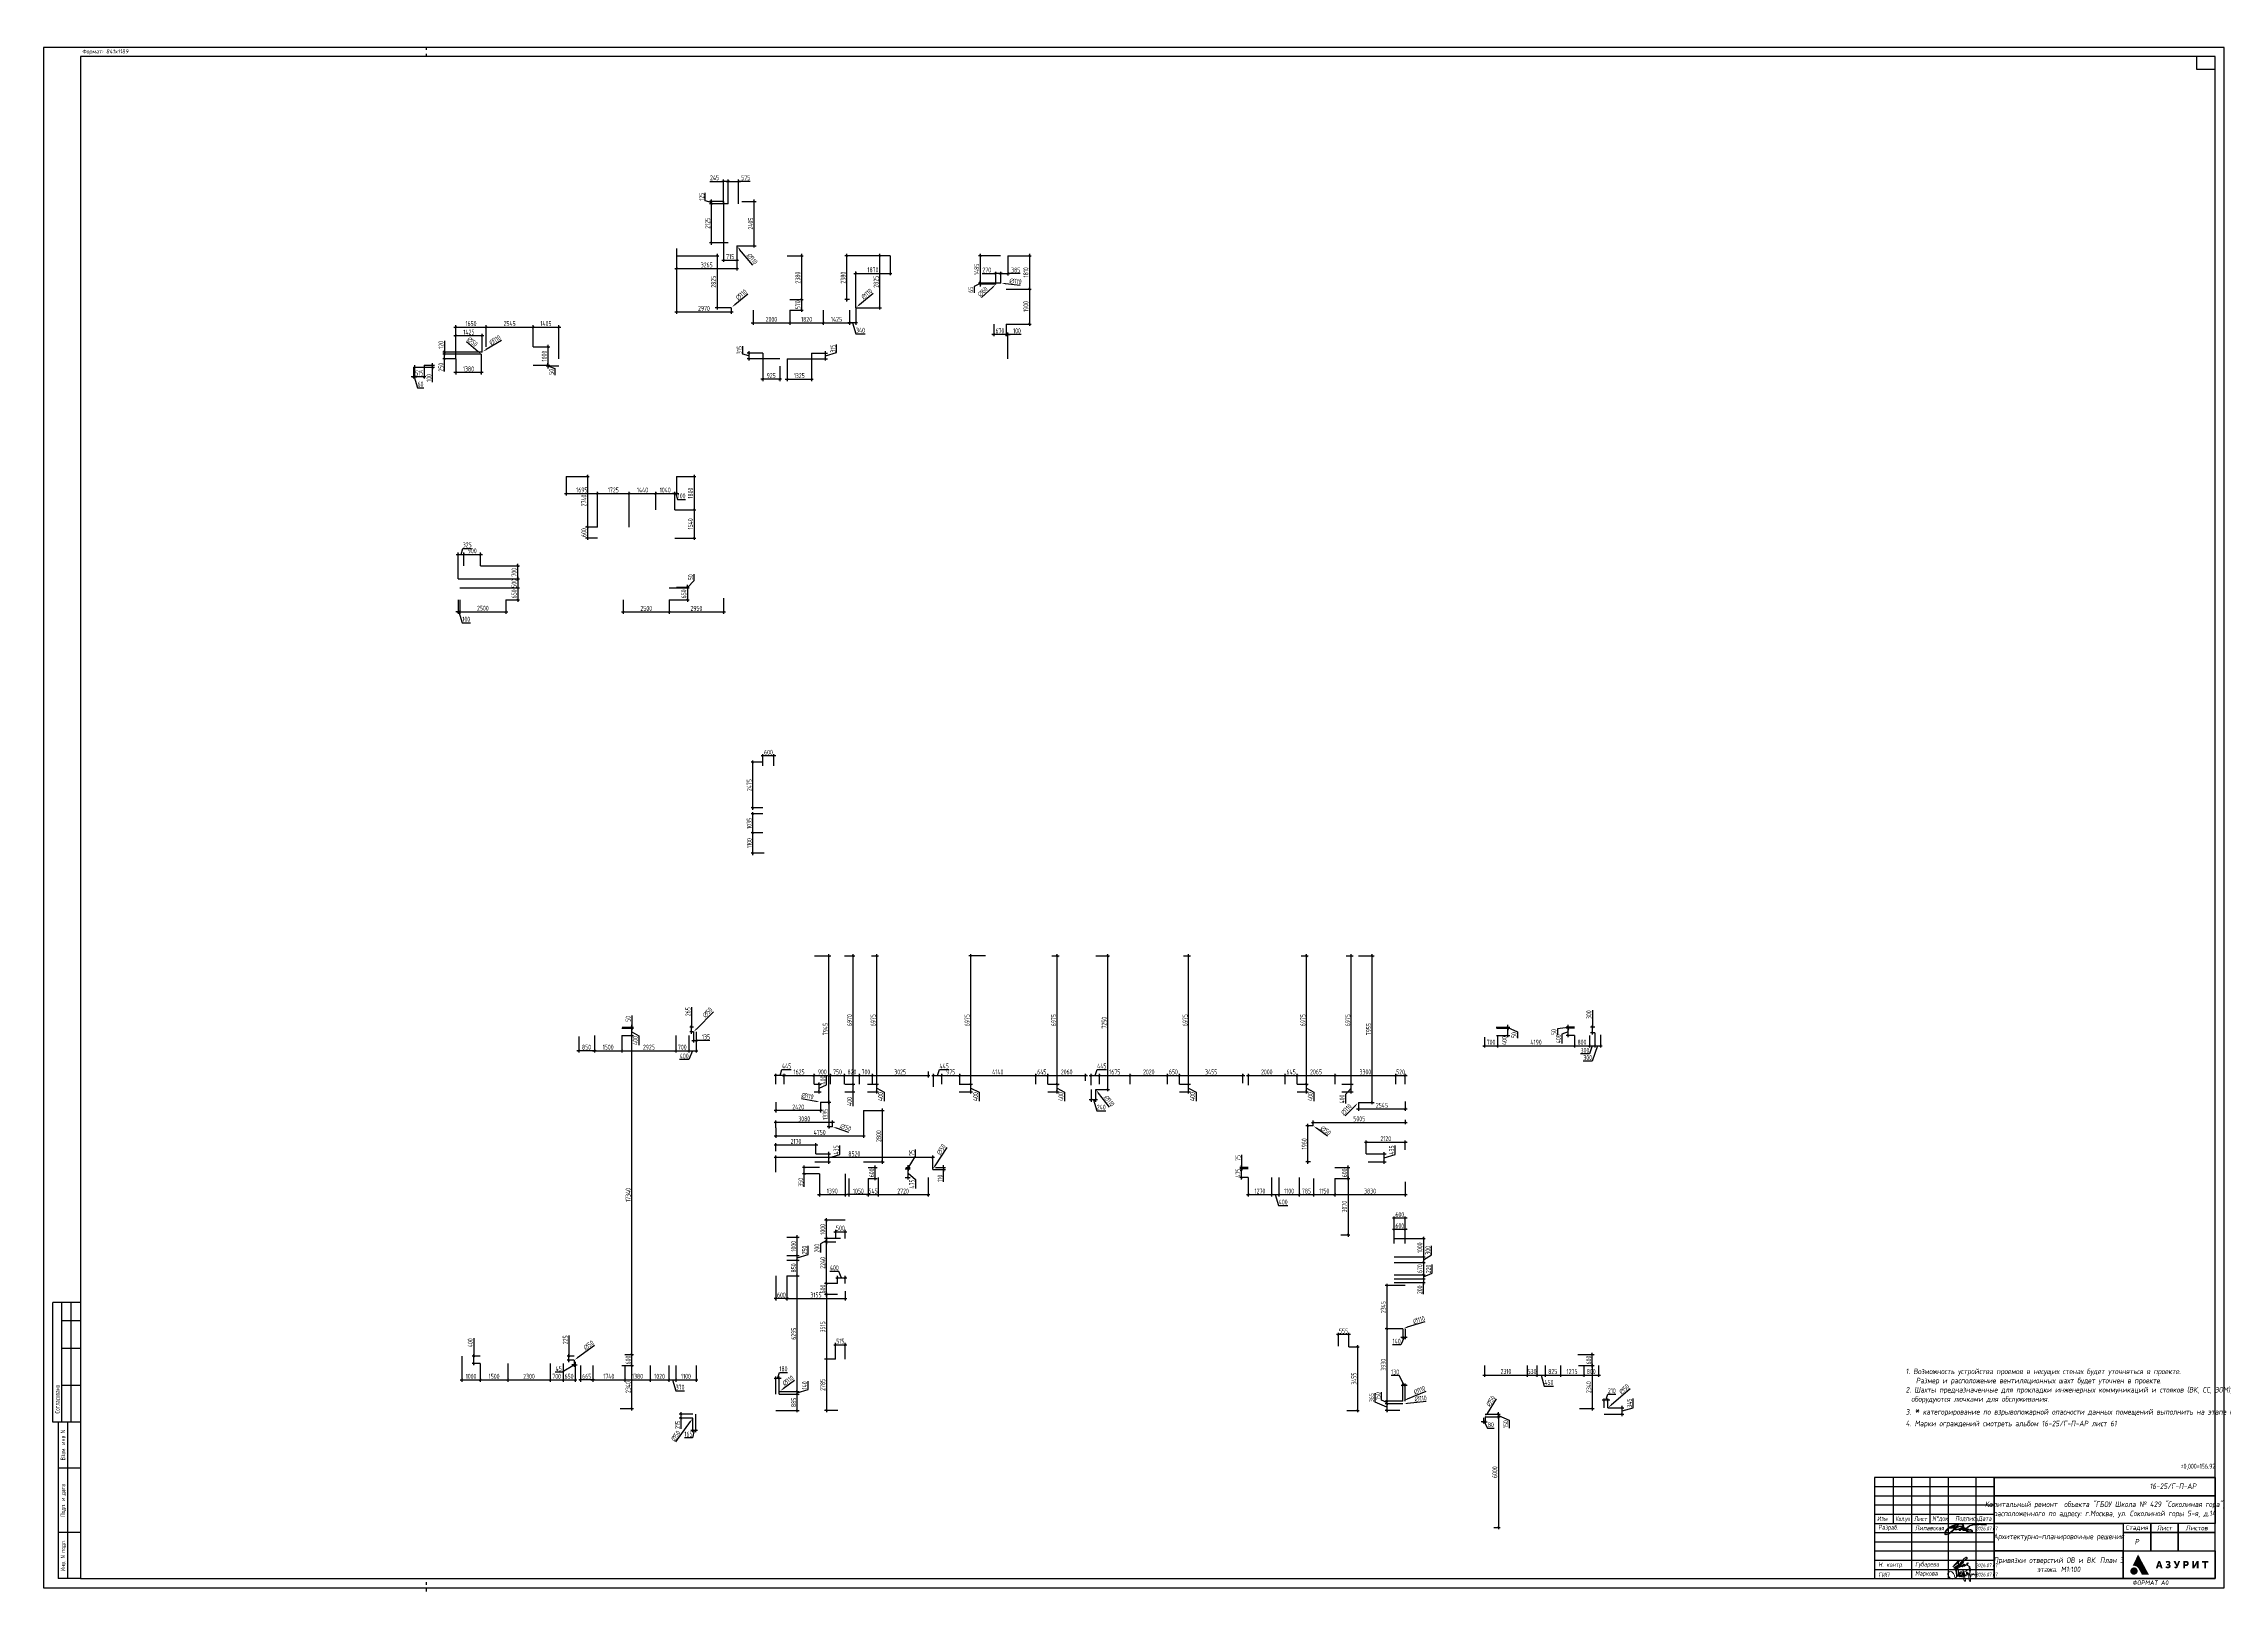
# Paper-space layout '3 этаж' of a CAD drawing. Header units: millimetres. Extents: x -131 to 1054, y -74 to 767.
# The model-space entities are those that its viewports show. They can reach past a viewport. Long polylines and large blocks are cut down to what shows.
import ezdxf
from ezdxf import colors
from ezdxf.entities.mleader import LeaderData, LeaderLine
from ezdxf.enums import TextEntityAlignment as Align
from ezdxf.math import Vec2, Vec3

# ---------------------------------------------------------------- set-up
doc = ezdxf.new("R2010")
doc.units = ezdxf.units.MM
doc.linetypes.add('ACAD_ISO03W100', pattern=[30, 12, -18])
doc.layers.add('_RAMKA', color=7, linetype='Continuous')
doc.layers.add('РАЗМЕРЫ КРОВЛИ ОВ', color=204, linetype='Continuous')
for name, color, linetype, lineweight in [('_STAMP', 250, 'Continuous', 30), ('_TEXT', 189, 'Continuous', 30), ('АПР_Примечание', 250, 'Continuous', 9), ('АР_Отметки', 250, 'Continuous', 15)]:
    doc.layers.add(name, color=color, linetype=linetype, lineweight=lineweight)
doc.layers.add('ПОДПИСИ', color=7, linetype='Continuous', lineweight=9, true_color=0x0052a5)
doc.layers.get('0').off()
doc.layers.get('Defpoints').freeze()
doc.styles.add('ISOCPEUR', font='isocpeur.ttf', dxfattribs={"width": 0.7})
doc.styles.add('SIMPLEX', font='simplex.shx', dxfattribs={"width": 0.85, "oblique": 7})
doc.styles.add('Архитект', font='isocpeur.ttf', dxfattribs={"width": 0.8, "oblique": 8})
doc.styles.add('Архитектурный', font='isocpeur.ttf', dxfattribs={"oblique": 8})
doc.styles.add('Архитектурный размер', font='isocpeur.ttf', dxfattribs={"width": 0.8, "oblique": 8})
doc.dimstyles.new('R_100', dxfattribs={"dimtxt": 270, "dimasz": 120, "dimexe": 100, "dimexo": 0, "dimgap": 60, "dimtad": 1, "dimdec": 0, "dimrnd": 5, "dimzin": 0, "dimdsep": 46, "dimtxsty": 'ISOCPEUR', "dimblk": 'ARCHTICK', "dimcen": 0, "dimdle": 100, "dimclrd": 256, "dimclre": 256, "dimclrt": 256, "dimadec": 0, "dimazin": 0, "dimtfac": 2, "dimtdec": 0, "dimtofl": 0, "dimtmove": 1, "dimatfit": 3, "dimfxl": 1, "dimtvp": 3, "dimtolj": 1, "dimtzin": 0, "dimarcsym": 0})

# ---------------------------------------------------------------- blocks, each defined once
blk = doc.blocks.new('Логотип Азурит')
at = {"layer": '_STAMP', "linetype": 'Continuous', "true_color": 0x2a3756}
h = blk.add_hatch(color=159, dxfattribs=at)
h.dxf.hatch_style = 1
h.paths.add_polyline_path([(-39.4, 8.5), (-40, 9.6), (-40.6, 10.7), (-41.1, 11.7), (-41.6, 12.6), (-41.8, 12.9), (-41.9, 13), (-41.9, 12.9), (-42, 12.8), (-42.4, 12), (-42.8, 11.2), (-43.1, 10.5), (-43.5, 9.7), (-44.2, 8.3), (-44.5, 7.6), (-44.7, 7.1), (-44.8, 6.9), (-44.7, 6.9), (-44.5, 7), (-44.3, 7), (-44.1, 7), (-43.9, 7), (-43.7, 6.9), (-43.6, 6.9), (-43.4, 6.9), (-43.2, 6.8), (-43.1, 6.7), (-42.9, 6.7), (-42.7, 6.6), (-42.6, 6.5), (-42.4, 6.4), (-42.3, 6.3), (-42.2, 6.2), (-42, 6), (-41.9, 5.9), (-41.8, 5.8), (-41.7, 5.7), (-41.6, 5.5), (-41.3, 4.9), (-41, 4.4), (-40.6, 3.6), (-40, 2.6), (-39.8, 2.1), (-37.9, 2.1), (-36.5, 2.1), (-35.9, 2.1), (-36.5, 3.1), (-36.8, 3.8), (-37.2, 4.4), (-37.7, 5.3), (-38.2, 6.3), (-38.5, 6.9), (-38.9, 7.5)])
at = {"layer": '_STAMP', "linetype": 'Continuous', "true_color": 0x1447b7}
h = blk.add_hatch(color=162, dxfattribs=at)
h.dxf.hatch_style = 1
h.paths.add_polyline_path([(-42.1, 4.2), (-42.1, 4.4), (-42.1, 4.6), (-42.2, 4.8), (-42.3, 4.9), (-42.4, 5.1), (-42.5, 5.3), (-42.6, 5.4), (-42.7, 5.5), (-42.8, 5.6), (-42.9, 5.7), (-43.1, 5.9), (-43.4, 6), (-43.6, 6), (-43.9, 6.1), (-44.2, 6.1), (-44.4, 6.1), (-44.5, 6), (-44.7, 6), (-44.9, 5.9), (-45, 5.8), (-45.2, 5.7), (-45.4, 5.6), (-45.5, 5.5), (-45.6, 5.3), (-45.7, 5.2), (-45.8, 5), (-45.9, 4.9), (-46, 4.7), (-46, 4.5), (-46.1, 4.3), (-46.1, 4.1), (-46.1, 3.9), (-46, 3.7), (-46, 3.5), (-45.9, 3.4), (-45.9, 3.2), (-45.8, 3.1), (-45.7, 3), (-45.6, 2.9), (-45.5, 2.8), (-45.4, 2.7), (-45.3, 2.6), (-45.2, 2.5), (-45.1, 2.4), (-45, 2.3), (-44.8, 2.3), (-44.7, 2.2), (-44.6, 2.2), (-44.4, 2.2), (-44.3, 2.1), (-44.1, 2.1), (-43.8, 2.1), (-43.6, 2.2), (-43.3, 2.3), (-43.1, 2.4), (-42.9, 2.5), (-42.7, 2.7), (-42.6, 2.8), (-42.4, 3), (-42.3, 3.1), (-42.3, 3.3), (-42.2, 3.5), (-42.1, 3.7), (-42.1, 3.8), (-42.1, 4)])
at = {"layer": '_STAMP', "linetype": 'Continuous', "true_color": 0x2a3756}
h = blk.add_hatch(color=159, dxfattribs=at)
h.dxf.hatch_style = 1
h.paths.add_polyline_path([(-29.3, 7.9), (-29.6, 8.8), (-29.9, 9.5), (-30.4, 9.5), (-30.9, 9.5), (-30.9, 9.4), (-31.3, 8.4), (-31.6, 7.3), (-32, 6.3), (-32.2, 5.6), (-32.1, 5.6), (-31.7, 5.6), (-31.2, 5.6), (-31.1, 6), (-31, 6.4), (-30.4, 6.4), (-29.8, 6.4), (-29.6, 6), (-29.5, 5.6), (-29, 5.6), (-28.5, 5.6), (-28.6, 5.8), (-28.9, 6.8)])
h.paths.add_polyline_path([(-30.8, 7.2), (-30.7, 7.3), (-30.6, 7.9), (-30.4, 8.4), (-30.4, 8.6), (-30.4, 8.7), (-30.4, 8.6), (-30.3, 8.4), (-30.2, 8.1), (-30.1, 7.7), (-30, 7.3), (-30, 7.2), (-30.4, 7.2)], flags=16)
h = blk.add_hatch(color=159, dxfattribs=at)
h.dxf.hatch_style = 1
h.paths.add_polyline_path([(-24.4, 7.3), (-24.5, 7.4), (-24.6, 7.5), (-24.7, 7.6), (-24.8, 7.6), (-24.7, 7.7), (-24.6, 7.8), (-24.5, 7.9), (-24.5, 8), (-24.4, 8.1), (-24.3, 8.2), (-24.3, 8.3), (-24.3, 8.3), (-24.3, 8.5), (-24.3, 8.7), (-24.3, 8.7), (-24.3, 8.8), (-24.4, 9), (-24.5, 9.1), (-24.6, 9.3), (-24.8, 9.4), (-24.9, 9.5), (-25.1, 9.5), (-25.3, 9.6), (-25.6, 9.6), (-25.7, 9.6), (-25.9, 9.6), (-26.1, 9.6), (-26.2, 9.5), (-26.4, 9.5), (-26.5, 9.4), (-26.7, 9.3), (-26.8, 9.2), (-26.9, 9.2), (-26.8, 9), (-26.6, 8.7), (-26.5, 8.5), (-26.5, 8.5), (-26.5, 8.5), (-26.3, 8.6), (-26.2, 8.7), (-26.1, 8.7), (-25.9, 8.8), (-25.8, 8.8), (-25.7, 8.8), (-25.6, 8.8), (-25.5, 8.8), (-25.5, 8.7), (-25.4, 8.7), (-25.3, 8.6), (-25.3, 8.6), (-25.3, 8.5), (-25.3, 8.4), (-25.3, 8.3), (-25.3, 8.2), (-25.4, 8.1), (-25.4, 8.1), (-25.4, 8.1), (-25.5, 8), (-25.6, 8), (-25.8, 8), (-26.1, 8), (-26.1, 7.6), (-26.1, 7.2), (-25.8, 7.2), (-25.5, 7.2), (-25.5, 7.2), (-25.4, 7.2), (-25.3, 7.2), (-25.3, 7.1), (-25.2, 7.1), (-25.2, 7), (-25.2, 7), (-25.2, 6.9), (-25.2, 6.8), (-25.2, 6.7), (-25.2, 6.6), (-25.2, 6.6), (-25.3, 6.5), (-25.3, 6.5), (-25.4, 6.5), (-25.4, 6.4), (-25.5, 6.4), (-25.7, 6.4), (-25.8, 6.4), (-25.9, 6.4), (-26, 6.4), (-26.2, 6.5), (-26.3, 6.6), (-26.4, 6.7), (-26.5, 6.8), (-26.8, 6.5), (-26.9, 6.3), (-27, 6.2), (-27, 6.1), (-27, 6.1), (-26.9, 6.1), (-26.8, 6), (-26.6, 5.8), (-26.4, 5.7), (-26.2, 5.6), (-26, 5.6), (-25.8, 5.6), (-25.5, 5.6), (-25.3, 5.6), (-25.1, 5.6), (-25, 5.7), (-24.9, 5.7), (-24.7, 5.8), (-24.6, 5.9), (-24.5, 5.9), (-24.4, 6), (-24.4, 6.1), (-24.3, 6.2), (-24.3, 6.4), (-24.2, 6.5), (-24.2, 6.7), (-24.2, 6.8), (-24.2, 6.9), (-24.2, 7.1), (-24.3, 7.2), (-24.3, 7.3)])
h = blk.add_hatch(color=159, dxfattribs=at)
h.dxf.hatch_style = 1
h.paths.add_polyline_path([(-19.6, 8), (-19.4, 8.7), (-19.1, 9.2), (-19, 9.5), (-19.2, 9.5), (-19.5, 9.5), (-20, 9.5), (-20, 9.4), (-20.3, 8.7), (-20.6, 7.8), (-20.6, 7.7), (-20.7, 7.6), (-20.7, 7.6), (-20.7, 7.7), (-20.8, 8), (-21, 8.4), (-21.3, 9.1), (-21.5, 9.5), (-22.1, 9.5), (-22.6, 9.5), (-22.4, 9.2), (-21.9, 8.2), (-21.3, 7.1), (-21.1, 6.6), (-21.1, 6.6), (-21.1, 6.5), (-21.1, 6.5), (-21.2, 6.4), (-21.3, 6.4), (-21.4, 6.4), (-21.5, 6.4), (-21.5, 6.4), (-21.6, 6.4), (-21.7, 6.5), (-21.8, 6.5), (-21.9, 6.5), (-21.9, 6.4), (-22.1, 6), (-22.2, 5.9), (-22.2, 5.8), (-22.1, 5.8), (-21.9, 5.7), (-21.8, 5.6), (-21.7, 5.6), (-21.5, 5.6), (-21.3, 5.6), (-21.1, 5.6), (-21, 5.6), (-20.9, 5.7), (-20.8, 5.7), (-20.7, 5.8), (-20.6, 5.8), (-20.6, 5.9), (-20.5, 6), (-20.3, 6.2), (-20.3, 6.4), (-20.2, 6.5), (-19.9, 7.3)])
h = blk.add_hatch(color=159, dxfattribs=at)
h.dxf.hatch_style = 1
h.paths.add_polyline_path([(-14.5, 7.5), (-14.4, 7.6), (-14.4, 7.7), (-14.3, 8), (-14.3, 8.2), (-14.3, 8.4), (-14.4, 8.6), (-14.4, 8.8), (-14.5, 8.9), (-14.6, 9), (-14.6, 9.1), (-14.7, 9.2), (-14.8, 9.3), (-14.9, 9.4), (-15.1, 9.4), (-15.2, 9.5), (-15.3, 9.5), (-15.5, 9.5), (-16.3, 9.5), (-17.2, 9.5), (-17.2, 7.6), (-17.2, 5.6), (-16.7, 5.6), (-16.3, 5.6), (-16.3, 6.2), (-16.3, 6.8), (-15.9, 6.8), (-15.6, 6.8), (-15.4, 6.9), (-15.2, 6.9), (-15, 7), (-14.8, 7.1), (-14.7, 7.2), (-14.6, 7.4)])
h.paths.add_polyline_path([(-15.6, 7.7), (-15.7, 7.7), (-16, 7.7), (-16.3, 7.7), (-16.3, 8.2), (-16.3, 8.7), (-15.9, 8.7), (-15.6, 8.7), (-15.6, 8.7), (-15.5, 8.7), (-15.4, 8.6), (-15.4, 8.5), (-15.3, 8.4), (-15.3, 8.4), (-15.3, 8.2), (-15.3, 8.1), (-15.3, 8), (-15.3, 7.9), (-15.4, 7.9), (-15.4, 7.8), (-15.4, 7.8), (-15.5, 7.7)], flags=16)
h = blk.add_hatch(color=159, dxfattribs=at)
h.dxf.hatch_style = 1
h.paths.add_polyline_path([(-10.1, 7.8), (-10, 8), (-9.9, 8.1), (-9.9, 7.9), (-10, 7.5), (-10, 6.7), (-10, 5.6), (-9.5, 5.6), (-9, 5.6), (-9, 7.6), (-9, 9.5), (-9.5, 9.5), (-10, 9.5), (-10.4, 8.9), (-10.8, 8.1), (-11, 7.8), (-11.3, 7.3), (-11.4, 7.1), (-11.4, 7), (-11.4, 7.3), (-11.4, 7.8), (-11.4, 8.6), (-11.4, 9.5), (-11.9, 9.5), (-12.3, 9.5), (-12.3, 7.6), (-12.3, 5.6), (-11.9, 5.6), (-11.4, 5.6), (-11.2, 5.9), (-10.6, 6.9), (-10.3, 7.4)])
h = blk.add_hatch(color=159, dxfattribs=at)
h.dxf.hatch_style = 1
h.paths.add_polyline_path([(-3.7, 9.1), (-3.7, 9.5), (-5.4, 9.5), (-7.1, 9.5), (-7.1, 9.1), (-7.1, 8.7), (-6.5, 8.7), (-5.9, 8.7), (-5.9, 7.2), (-5.9, 5.6), (-5.4, 5.6), (-5, 5.6), (-5, 7.2), (-5, 8.7), (-4.3, 8.7), (-3.7, 8.7)])
blk = doc.blocks.new('подпись Липавская')
at = {"color": 162, "lineweight": 18, "true_color": 0x0034d1}
for points, knots in [([(2.4, -0.6), (1.9, -1.1), (1.5, -1.5), (0.6, -2.3), (0.2, -2.6), (-0.4, -3.1), (-0.8, -3.3), (-1.5, -3.6), (-1.9, -3.7), (-2.4, -3.8), (-2.6, -3.8), (-2.9, -3.6), (-3, -3.5), (-3.1, -3.2), (-3, -3.1), (-3, -2.6), (-2.9, -2.3), (-2.6, -1.9), (-2.5, -1.7), (-2, -1), (-1.6, -0.6), (-0.8, 0.1), (-0.4, 0.4), (0.6, 0.9), (1, 1.2), (1.6, 1.4), (1.6, 1.4), (1.7, 1.5)], [1.927995, 1.927995, 1.927995, 1.927995, 2.162861, 2.162861, 2.342684, 2.342684, 2.481252, 2.481252, 2.589465, 2.589465, 2.644352, 2.644352, 2.684993, 2.684993, 2.725633, 2.725633, 2.816518, 2.816518, 2.907403, 2.907403, 3.101021, 3.101021, 3.294638, 3.294638, 3.488255, 3.488255, 3.514244, 3.514244, 3.514244, 3.514244]), ([(1.5, 0.1), (1.6, 0.1), (1.8, 0.1), (2, 0.2), (2.1, 0.3), (2.5, 0.4), (2.7, 0.6), (3, 0.7)], [0.9055552, 0.9055552, 0.9055552, 0.9055552, 0.9629326, 0.9629326, 1.02031, 1.02031, 1.1239395, 1.1239395, 1.1239395, 1.1239395]), ([(6.8, 0.3), (6.6, 0.1), (6.3, 0), (5.8, -0.3), (5.5, -0.5), (5, -0.7), (4.7, -0.8), (4.2, -1), (4, -1), (3.6, -1.1), (3.4, -1.1), (3, -1.1), (2.8, -1.1), (2.6, -1), (2.5, -1), (2.4, -0.8), (2.3, -0.7), (2.4, -0.6)], [4.3062538, 4.3062538, 4.3062538, 4.3062538, 4.4138757, 4.4138757, 4.5214976, 4.5214976, 4.6291196, 4.6291196, 4.7090277, 4.7090277, 4.7729116, 4.7729116, 4.8231548, 4.8231548, 4.8495834, 4.8495834, 4.87234, 4.87234, 4.87234, 4.87234]), ([(2.8, -0.2), (3.1, 0.1), (3.6, 0.3), (4.3, 0.6), (4.6, 0.7), (5.2, 0.9), (5.6, 0.9), (6.2, 1), (6.5, 1), (6.8, 1)], [4.9347748, 4.9347748, 4.9347748, 4.9347748, 5.0568055, 5.0568055, 5.1788362, 5.1788362, 5.3146558, 5.3146558, 5.3908243, 5.3908243, 5.3908243, 5.3908243]), ([(5.1, 2.3), (5.5, 2.3), (5.9, 2.2), (6.5, 2), (6.7, 2), (7.1, 1.6), (7.3, 1.3), (7.3, 1), (7.2, 0.9), (7.2, 0.8)], [3.9400756, 3.9400756, 3.9400756, 3.9400756, 4.077799, 4.077799, 4.1515227, 4.1515227, 4.2252463, 4.2252463, 4.2499379, 4.2499379, 4.2499379, 4.2499379]), ([(7.2, 0.8), (7.3, 0.7), (7.3, 0.5), (7.3, 0.3), (7.3, 0.2), (7.3, 0), (7.2, 0), (7.2, 0)], [5.43291642, 5.43291642, 5.43291642, 5.43291642, 5.46279586, 5.46279586, 5.4926753, 5.4926753, 5.50331351, 5.50331351, 5.50331351, 5.50331351]), ([(7.2, 0), (7.4, 0), (7.5, 0), (7.8, 0), (8, 0), (8.2, -0.2), (8.3, -0.3), (8.3, -0.4)], [6.0978529, 6.0978529, 6.0978529, 6.0978529, 6.1425729, 6.1425729, 6.1872929, 6.1872929, 6.2036694, 6.2036694, 6.2036694, 6.2036694]), ([(8.7, -0.5), (8.8, -0.1), (9.2, 0.3), (9.8, 0.8), (10.2, 1.1), (11, 1.4), (11.4, 1.5), (12.7, 1.7), (13.6, 1.8), (15, 1.9), (15.7, 1.9), (16.8, 1.9), (17.2, 1.9), (18, 1.8), (18.5, 1.8), (19.2, 1.7), (19.4, 1.7), (19.7, 1.7)], [7.769656, 7.769656, 7.769656, 7.769656, 7.921996, 7.921996, 8.074335, 8.074335, 8.226675, 8.226675, 8.542229, 8.542229, 8.775159, 8.775159, 8.93404, 8.93404, 9.09292, 9.09292, 9.186254, 9.186254, 9.186254, 9.186254]), ([(6.6, -0.7), (6.5, -0.8), (6.4, -0.9), (6, -1.1), (5.7, -1.3), (5.4, -1.4), (5.3, -1.4), (5.2, -1.4), (5.1, -1.4), (5, -1.4), (5, -1.4), (4.9, -1.4), (4.8, -1.3), (4.8, -1.1), (4.8, -1.1), (4.9, -1), (4.9, -1), (4.9, -0.9), (5, -0.9), (5.1, -0.8), (5.3, -0.7), (5.5, -0.6), (5.6, -0.5), (5.9, -0.4), (6, -0.3), (6.3, -0.3), (6.3, -0.3), (6.4, -0.2)], [5.5967371, 5.5967371, 5.5967371, 5.5967371, 5.6654435, 5.6654435, 5.7341498, 5.7341498, 5.7599769, 5.7599769, 5.7754743, 5.7754743, 5.7848694, 5.7848694, 5.7920528, 5.7920528, 5.7992363, 5.7992363, 5.8064198, 5.8064198, 5.8255794, 5.8255794, 5.8652806, 5.8652806, 5.9049817, 5.9049817, 5.9720452, 5.9720452, 5.9983972, 5.9983972, 5.9983972, 5.9983972]), ([(7.7, -1.2), (7.7, -1.3), (7.6, -1.3), (7.4, -1.4), (7.3, -1.5), (7.1, -1.5), (7, -1.5), (6.9, -1.4), (6.9, -1.4), (6.8, -1.3), (6.8, -1.2), (6.8, -1.1), (6.8, -1), (6.9, -0.9), (6.9, -0.9), (7, -0.8), (7.1, -0.7), (7.4, -0.6), (7.6, -0.5), (7.7, -0.5)], [6.3030834, 6.3030834, 6.3030834, 6.3030834, 6.3311025, 6.3311025, 6.3581066, 6.3581066, 6.3684891, 6.3684891, 6.3749758, 6.3749758, 6.3814625, 6.3814625, 6.3879491, 6.3879491, 6.4022384, 6.4022384, 6.4305971, 6.4305971, 6.4944159, 6.4944159, 6.4944159, 6.4944159]), ([(8.6, -1.2), (8.5, -1.3), (8.4, -1.3), (8.3, -1.4), (8.2, -1.4), (8.1, -1.5), (8, -1.5), (7.9, -1.4), (7.8, -1.4), (7.7, -1.3), (7.7, -1.3), (7.7, -1.2)], [6.63437936, 6.63437936, 6.63437936, 6.63437936, 6.65591892, 6.65591892, 6.6718971, 6.6718971, 6.68234273, 6.68234273, 6.6889962, 6.6889962, 6.69151939, 6.69151939, 6.69151939, 6.69151939]), ([(9.7, -1.1), (9.9, -1.1), (10.3, -1), (11, -1), (11.3, -1), (11.8, -1.2), (11.9, -1.4), (12.1, -1.8), (12, -2.1), (11.8, -2.3), (11.7, -2.4), (11.3, -2.5), (11.2, -2.5), (10.6, -2.5), (10.3, -2.5), (9.7, -2.3), (9.5, -2.2), (9.1, -2), (8.9, -1.9), (8.6, -1.5), (8.6, -1.4), (8.6, -1.2)], [7.0162906, 7.0162906, 7.0162906, 7.0162906, 7.0993883, 7.0993883, 7.1824861, 7.1824861, 7.2545595, 7.2545595, 7.301037, 7.301037, 7.3475144, 7.3475144, 7.3939919, 7.3939919, 7.486045, 7.486045, 7.578098, 7.578098, 7.6546435, 7.6546435, 7.6967383, 7.6967383, 7.6967383, 7.6967383]), ([(9.2, -0.6), (9.2, -0.6), (9.3, -0.6), (9.5, -0.5), (9.5, -0.5), (9.6, -0.5), (9.7, -0.6), (9.8, -0.8), (9.8, -0.8), (9.8, -0.9), (9.8, -1), (9.8, -1), (9.7, -1.1), (9.7, -1.1)], [6.85701628, 6.85701628, 6.85701628, 6.85701628, 6.88166544, 6.88166544, 6.8944683, 6.8944683, 6.90289754, 6.90289754, 6.91132677, 6.91132677, 6.91975601, 6.91975601, 6.93200035, 6.93200035, 6.93200035, 6.93200035])]:
    blk.add_open_spline(points, degree=3, knots=knots, dxfattribs=at)
blk.add_spline([(0, 0), (0, -0.1), (0.3, -0.2), (0.8, 0), (1.4, 0.3), (1.9, 0.6), (2.3, 0.9), (2.7, 1.2), (2.9, 1.5), (3, 1.7), (3, 1.9), (2.7, 1.9), (2.4, 1.7), (1.8, 1.3), (1.5, 1), (1.2, 0.5), (1.1, 0.1), (1.2, -0.1), (1.6, -0.2), (2.1, 0), (2.5, 0.2), (2.9, 0.4), (3.5, 0.7), (4.1, 1.2), (4.6, 1.8), (4.8, 2.1), (4.9, 2.3), (4.5, 2.1), (4.1, 1.7), (3.7, 1.3), (3.1, 0.5), (2.4, -0.2), (1.7, -1), (0.7, -1.8), (-0.1, -2.5), (-1.4, -3.3), (-2.7, -3.4), (-2.7, -2.6), (-2.3, -1.8), (-1.6, -1), (-0.5, -0.1), (1, 0.8), (2, 1.3), (3.5, 1.8), (4.9, 2), (5.9, 2), (6.5, 1.8), (6.9, 1.5), (7, 1.1), (6.6, 0.4), (5.7, -0.1), (4.4, -0.6), (3.4, -0.9), (2.6, -0.8), (3.8, 0.1), (4.9, 0.5), (6.3, 0.7), (7.1, 0.5), (7, 0.1), (6.8, -0.2), (6.4, -0.5), (5.9, -0.9), (5, -1.2), (5.4, -0.9), (5.6, -0.8), (5.9, -0.6), (6.2, -0.5), (6.9, -0.3), (7.6, -0.2), (8, -0.4), (8.1, -0.4), (8, -0.6), (7.7, -1), (7.3, -1.2), (7, -1.2), (7.2, -1), (7.4, -0.9), (7.8, -0.7), (8.1, -0.6), (8.4, -0.6), (8.5, -0.7), (8.4, -1.1), (8.2, -1.2), (8, -1.2), (8, -1), (8.2, -0.9), (8.7, -0.9), (9, -0.9), (9.6, -0.8), (9.4, -1.1), (10.8, -1.2), (11.7, -1.6), (11.8, -1.9), (10.3, -2.2), (9.5, -1.9), (8.9, -1.5), (8.8, -0.7), (9.2, -0.1), (9.8, 0.5), (10.7, 1), (12.2, 1.4), (13.8, 1.6), (15.5, 1.7), (16.6, 1.7), (17.2, 1.6), (18.3, 1.6), (19.6, 1.4)], degree=3, dxfattribs=at)
for points in [[(0.2, 0.1), (0.5, 0.1), (0.6, 0.2), (0.9, 0.3)], [(1.6, 0.7), (1.9, 0.9), (2.1, 1), (2.3, 1.2)], [(2, 1.1), (1.8, 0.9), (1.7, 0.8), (1.6, 0.7)], [(3.3, 0.4), (3.1, 0.2), (3, 0), (2.8, -0.2)], [(3.2, 2), (3.6, 2), (3.9, 2.1), (4.2, 2.2)], [(8.3, -0.4), (8.4, -0.4), (8.6, -0.4), (8.7, -0.5)]]:
    blk.add_open_spline(points, degree=3, dxfattribs=at)
blk = doc.blocks.new('Маркова')
at = {"layer": 'ПОДПИСИ'}
for points in [[(44384.16, 26837.52), (44384.02, 26837.95), (44383.86, 26838.46), (44383.67, 26838.92), (44383.36, 26839.36), (44382.92, 26839.82), (44382.37, 26840.02), (44381.91, 26839.87), (44381.53, 26839.53), (44381.38, 26839.14), (44381.38, 26838.69), (44381.61, 26838.16), (44381.82, 26837.83), (44382.25, 26837.39), (44382.84, 26837.07), (44383.53, 26837.07), (44383.96, 26837.22), (44384.63, 26837.82), (44384.75, 26838.6), (44384.75, 26839.25), (44384.75, 26840.2), (44384.75, 26840.92)], [(44384.96, 26840.5), (44384.84, 26841), (44384.62, 26841.2), (44384.35, 26841.2), (44384.24, 26840.96), (44384.24, 26840.55), (44384.41, 26840.01), (44384.62, 26839.21), (44384.92, 26838.49), (44385.18, 26837.92), (44385.36, 26839.06), (44385.43, 26839.91), (44385.43, 26840.64), (44385.43, 26840.89), (44385.19, 26840.95), (44385.19, 26840.77), (44385.34, 26839.78), (44385.66, 26838.18), (44385.84, 26837.88), (44386.06, 26838.38), (44386.19, 26839.11), (44386.19, 26839.42), (44385.86, 26839.42), (44385.74, 26839.02), (44385.85, 26838.57), (44386.16, 26838.35), (44386.41, 26838.02), (44386.59, 26837.89), (44386.84, 26838.65), (44386.91, 26839.29), (44386.72, 26839.71), (44386.37, 26839.83), (44386.03, 26839.65), (44385.9, 26839.34), (44386.01, 26838.87), (44386.13, 26838.49), (44386.23, 26838.35), (44386.53, 26838.44), (44386.8, 26838.81), (44386.69, 26839.42), (44386.69, 26838.93), (44386.91, 26838.2), (44387.08, 26838.02), (44387.16, 26837.94), (44387.37, 26838.08), (44387.53, 26839.05), (44387.42, 26839.79), (44387.17, 26840.7), (44387.77, 26837.87), (44387.91, 26837.45), (44388.05, 26836.95), (44388.14, 26836.54), (44388.14, 26836.2), (44387.88, 26836.28), (44387.54, 26836.8), (44387.3, 26837.47), (44387.19, 26838.24), (44387.19, 26838.85), (44387.56, 26839.4), (44387.69, 26839.4), (44387.84, 26838.89), (44387.99, 26838.52), (44388.2, 26838.24), (44388.31, 26838.24), (44388.45, 26838.62), (44388.56, 26839.33), (44388.56, 26839.82), (44388.99, 26838.58), (44388.84, 26839.38), (44388.96, 26839.55), (44389.15, 26839.24), (44389.31, 26838.93), (44389.48, 26838.73), (44389.74, 26839.03), (44389.9, 26839.65), (44390, 26840.29), (44389.86, 26841.59), (44389.69, 26841.82), (44389.56, 26841.68), (44389.56, 26841.3), (44389.7, 26840.31), (44389.89, 26838.82), (44389.99, 26837.79), (44389.99, 26837.09), (44389.99, 26836.15), (44389.72, 26836.32), (44389.53, 26836.9), (44389.4, 26837.91), (44389.4, 26838.5), (44389.48, 26839.15), (44389.86, 26838.76), (44389.86, 26838.62), (44390.05, 26838.01), (44390.31, 26838.39), (44390.66, 26839.02), (44390.82, 26838.67), (44391.19, 26839.01), (44391.41, 26838.69), (44391.93, 26838.78), (44392.24, 26838.65), (44392.64, 26838.79)]]:
    blk.add_spline(points, degree=3, dxfattribs=at)
blk = doc.blocks.new('_Azurit_Stamp 1')
at = {"color": 172, "lineweight": 5, "true_color": 0x1616e3}
for p, q in [((-139.5, 9.9), (-142.6, 6.4)), ((-139.4, 9.9), (-142.6, 6.3)), ((-142.6, 6.4), (-139.5, 9.1)), ((-142.6, 6.3), (-139.5, 9)), ((-141.2, 5.3), (-139.4, 7.3)), ((-141, 5.2), (-141.2, 5.3)), ((-141.1, 5.3), (-139.4, 7.2)), ((-141, 5.3), (-141.1, 5.3)), ((-140.7, 5.4), (-141, 5.3)), ((-140.7, 5.3), (-141, 5.2)), ((-140.1, 6), (-140.7, 5.4)), ((-140, 5.9), (-140.7, 5.3)), ((-140, 6.1), (-139.3, 6.6)), ((-140, 5.9), (-139.9, 6)), ((-139.8, 6.1), (-139.3, 6.5)), ((-139.4, 9.1), (-139.2, 9.3)), ((-139.4, 9), (-139.2, 9.2)), ((-139.3, 7.3), (-138.9, 7.9)), ((-139.3, 7.4), (-139, 7.8)), ((-139.2, 6.6), (-139.3, 6.5)), ((-139.3, 6.5), (-139.3, 6.3)), ((-139.3, 6.4), (-139.3, 6.2)), ((-139.3, 6.3), (-139.1, 6.2)), ((-139.3, 6.2), (-139.1, 6.1)), ((-139.2, 6.8), (-136.8, 8.9)), ((-139.2, 6.6), (-136.7, 8.8)), ((-139, 7.3), (-139.2, 6.8)), ((-139, 7.2), (-139.2, 6.8)), ((-139.1, 6.2), (-138.7, 6.4)), ((-139.1, 6.1), (-138.7, 6.3)), ((-139.1, 6.1), (-138.7, 6.3)), ((-136.8, 8.9), (-139, 7.2)), ((-136.8, 8.9), (-139, 7.3)), ((-138.9, 7.9), (-136.6, 10.7)), ((-138.7, 8), (-136.5, 10.7)), ((-138.7, 6.4), (-136.4, 7.9)), ((-138.6, 6.3), (-137.4, 7.2)), ((-137.4, 7.2), (-137.8, 6.8)), ((-137.2, 7.3), (-137.7, 6.7)), ((-137.2, 7.3), (-136.4, 7.9)), ((-137.2, 6.5), (-136.7, 6.9)), ((-137.2, 6.5), (-136.8, 6.8)), ((-136.4, 7.9), (-137.1, 7.5)), ((-137.1, 7.4), (-137.1, 7.4)), ((-136.1, 7.7), (-136.8, 6.8)), ((-136.1, 7.7), (-136.7, 6.9)), ((-136.7, 6.9), (-136, 7.6)), ((-136.7, 6.9), (-135.9, 7.5)), ((-136.7, 6.9), (-136.6, 6.8)), ((-136.6, 6.8), (-136.7, 6.9)), ((-136.6, 6.8), (-136.5, 6.7)), ((-136.6, 6.8), (-136.5, 6.8)), ((-133.7, 5.2), (-136.6, 3.4)), ((-133.7, 5.2), (-136.6, 3.4)), ((-136.5, 10.8), (-135.3, 11.6)), ((-136.5, 10.7), (-135.2, 11.5)), ((-136.5, 6.8), (-136.1, 6.9)), ((-136.5, 6.7), (-136.1, 6.8)), ((-136.4, 7.9), (-136.4, 7.9)), ((-136.1, 6.8), (-134.9, 7.6)), ((-136.1, 6.9), (-134.9, 7.6)), ((-134.8, 7.4), (-133.5, 6.3)), ((-134.7, 7.4), (-133.4, 6.3)), ((-134.2, 8.5), (-134.3, 8.5)), ((-134.2, 8.4), (-134.3, 8.4)), ((-134.3, 8.4), (-134.3, 8.4)), ((-134.2, 8.4), (-134.2, 8.5))]:
    blk.add_line(p, q, dxfattribs=at)
for points in [[(-140.1, 6), (-140.9, 5.7), (-141.6, 5.6), (-141.9, 5.7), (-141.8, 5.8), (-141.5, 6.2), (-139.4, 7.5)], [(-140, 6.1), (-140.9, 5.7), (-141.6, 5.7), (-141.8, 5.7), (-141.8, 5.8), (-141.5, 6.1), (-139.4, 7.5), (-139.4, 7.3)], [(-139.3, 6.4), (-139.8, 6.1), (-139.9, 6)], [(-139.3, 6.5), (-139.4, 6.5), (-139.8, 6.1), (-139.8, 6.1)], [(-139.5, 9), (-139.6, 8.1), (-139.4, 7.5)], [(-139.4, 9), (-139.5, 8.2), (-139.4, 7.6)], [(-139.4, 7.6), (-138.9, 7.9)], [(-139.4, 7.5), (-139, 7.8)], [(-139.4, 7.5), (-139.3, 7.4)], [(-139.4, 7.2), (-139.3, 6.8), (-139.3, 6.6)], [(-139.3, 7.3), (-139.2, 6.8)]]:
    blk.add_lwpolyline(points, dxfattribs=at)
for points in [[(-139.2, 9.2), (-138.8, 9.6, 0.664719), (-139, 9.8, 0.116051), (-139.3, 9.6, 0.12803), (-139.5, 9.3), (-139.5, 9.1)], [(-139.2, 9.3), (-138.9, 9.7, 0.620604), (-139, 9.8, 0.116009), (-139.3, 9.5, 0.126024), (-139.4, 9.3), (-139.4, 9.1)], [(-138.9, 7.9), (-138.5, 8.1), (-134.8, 11, 0.828646), (-135.3, 11.6)], [(-138.7, 8), (-138.6, 8.1), (-134.8, 11.1, 0.817588), (-135.2, 11.5)]]:
    blk.add_lwpolyline(points, format="xyb", dxfattribs=at)
for centre, radius, start, end in [((-137.6, 6.6), 0.222, 144.8899, 225.505), ((-137.6, 6.6), 0.164, 144.8899, 225.505), ((-137.5, 6.9), 0.428, 237.4946, 304.5474), ((-137.5, 6.9), 0.486, 237.4946, 304.5474), ((-136.8, 8.9), 0.0636, 335.3486, 107.8343), ((-136, 7.6), 0.131, 327.1495, 150.1539), ((-136, 7.6), 0.0731, 327.1495, 150.1539), ((-134.3, 7.8), 0.682, 96.4472, 194.9902), ((-134.3, 7.8), 0.624, 96.4472, 193.5642), ((-135.6, 8.9), 1.44, 299.6881, 338.4776), ((-134.3, 7.8), 0.682, 200.0512, 220.3111), ((-135.6, 8.9), 1.49, 299.157, 339.3007), ((-134.3, 7.8), 0.624, 199.0634, 220.3111), ((-134, 5.9), 0.707, 295.4048, 36.3986), ((-134, 5.9), 0.765, 295.4048, 36.3986)]:
    blk.add_arc(centre, radius, start, end, dxfattribs=at)
at = {"layer": '_STAMP', "lineweight": -2}
for p, q in [((-185, 50), (-120, 50)), ((-120, 55), (-120, 0)), ((-185, 45), (-120, 45)), ((-185, 40), (-120, 40)), ((-185, 25), (-120, 25)), ((-185, 20), (-120, 20)), ((-185, 15), (-120, 15)), ((-185, 10), (-120, 10)), ((-185, 5), (-120, 5))]:
    blk.add_line(p, q, dxfattribs=at)
at = {"layer": '_STAMP', "lineweight": 30}
for p, q in [((-175, 55), (-175, 30)), ((-165, 55), (-165, 0)), ((-155, 55), (-155, 30)), ((-145, 55), (-145, 0)), ((-130, 55), (-130, 0)), ((-185, 35), (-120, 35)), ((-185, 30), (-120, 30))]:
    blk.add_line(p, q, dxfattribs=at)
at = {"layer": '_STAMP', "lineweight": -2}
blk.add_lwpolyline([(-185, 0), (0, 0), (0, 55), (-185, 55)], close=True, dxfattribs=at)
at = {"layer": '_STAMP', "lineweight": 30}
for points in [[(-185, 0), (0, 0), (0, 55), (-185, 55)], [(-120, 55), (0, 55), (0, 45), (-120, 45)], [(-120, 45), (0, 45), (0, 30), (-120, 30)], [(-120, 30), (-50, 30), (-50, 15), (-120, 15)], [(-50, 25), (-35, 25), (-35, 30), (-50, 30)], [(-50, 15), (-35, 15), (-35, 25), (-50, 25)], [(-35, 25), (-20, 25), (-20, 30), (-35, 30)], [(-35, 15), (-20, 15), (-20, 25), (-35, 25)], [(-20, 25), (0, 25), (0, 30), (-20, 30)], [(-20, 15), (0, 15), (0, 25), (-20, 25)], [(-120, 15), (-50, 15), (-50, 0), (-120, 0)], [(-50, 15), (0, 15), (0, 0), (-50, 0)]]:
    blk.add_lwpolyline(points, close=True, dxfattribs=at)
at = {"color": 172, "lineweight": 5, "true_color": 0x1616e3}
blk.add_blockref('подпись Липавская', (-143.9, 27.6), dxfattribs=at)
at = {"linetype": 'Continuous'}
blk.add_blockref('Логотип Азурит', (0, 0), dxfattribs=at)
at = {"color": 172, "true_color": 0x1616e3, "xscale": 1.418317179910401, "yscale": 1.418317179910401, "zscale": 1.418317179910401}
blk.add_blockref('Маркова', (-63092.1, -38063.7), dxfattribs=at)
at = {"layer": '_STAMP', "style": 'Архитектурный', "oblique": 8, "width": 0.8}
for p in [(-130.1, 26.2), (-130.1, 6.2), (-130.1, 1.2)]:
    blk.add_text('2026.07.07', height=2, dxfattribs=at).set_placement(p)
at = {"layer": '_STAMP', "color": 7, "lineweight": -2, "attachment_point": 4, "style": 'Архитектурный размер'}
for s, width, gutter_width, heights, insert, char_height in [('{\\C256;\\c0;16-25/Г-П-АР}', 69.159, 0, [9.61], (-35.5, 50.2), 3), ('Изм', 10, 12.5, [0], (-183.7, 32.5), 2.5), ('Разраб.', 20, 12.5, [0], (-183, 27.5), 2.5), ('{\\W0.7;Кол.уч}', 10, 12.5, [0], (-173.7, 32.2), 2.5), ('Лист', 10, 12.5, [0], (-163.7, 32.5), 2.5), ('Липавская', 20, 12.5, [0], (-163, 27.5), 2.5), ('N%%Dдок', 10, 12.5, [0], (-153.7, 32.5), 2.5), ('Подпись', 10, 12.5, [0], (-141.2, 32.5), 2.5), ('Дата', 10, 12.5, [0], (-128.7, 32.5), 2.5), ('Н. контр.', 20, 12.5, [0], (-183, 7.3), 2.5), ('ГИП', 20, 12.5, [0], (-183, 2), 2.5), ('Губарева', 20, 12.5, [0], (-163, 7.5), 2.5), ('Маркова', 20, 12.5, [0], (-163, 2.5), 2.5)]:
    blk.add_mtext_dynamic_manual_height_columns(s, width=width, gutter_width=gutter_width, heights=heights, dxfattribs=dict(at, insert=insert, char_height=char_height))
at = {"layer": '_STAMP', "color": 7, "lineweight": -2, "char_height": 3, "attachment_point": 5, "style": 'Архитектурный размер'}
for s, insert, width in [('Капитальный ремонт  объекта "ГБОУ Школа № 429 "Соколиная гора", расположенного по адресу: г.Москва, ул. Соколиной горы 5-я, д.14', (-60, 37.5), 120), ('Архитектурно-планировочные решения', (-85, 22.5), 70)]:
    blk.add_mtext(s, dxfattribs=dict(at, insert=insert, width=width))
at = {"layer": '_STAMP', "lineweight": -2, "char_height": 2.5, "attachment_point": 5, "style": 'Архитектурный'}
for s, insert in [('Стадия', (-42.5, 27.5)), ('Лист', (-27.5, 27.5)), ('Листов', (-10, 27.5))]:
    blk.add_mtext_dynamic_manual_height_columns(s, width=15, gutter_width=12.5, heights=[0], dxfattribs=dict(at, insert=insert))
at = {"layer": '_TEXT', "lineweight": -2, "insert": (-42.5, 20), "char_height": 3, "attachment_point": 5, "style": 'Архитект'}
blk.add_mtext_dynamic_manual_height_columns('Р', width=13.353, gutter_width=12.5, heights=[9.08], dxfattribs=at)
blk = doc.blocks.new('_DOP_POLE')
at = {"layer": '_STAMP'}
for p, q in [((-15, 85), (-15, 150)), ((0, 150), (-15, 150)), ((-10, 85), (-10, 150)), ((-5, 85), (-5, 150)), ((0, 150), (0, 0)), ((0, 140), (-10, 140)), ((0, 125), (-10, 125)), ((0, 105), (-10, 105)), ((0, 85), (-15, 85)), ((-12, 85), (-12, 0)), ((-7, 85), (-7, 0)), ((0, 60), (-12, 60)), ((0, 25), (-12, 25)), ((0, 0), (-12, 0))]:
    blk.add_line(p, q, dxfattribs=at)
at = {"layer": '_TEXT', "style": 'ISOCPEUR', "width": 0.7}
for s, p in [('Согласовано', (-12.5, 97.5)), ('Взам. инв N', (-9.5, 72.5)), ('Подп. и дата', (-9.5, 42.5)), ('Инв. N подл.', (-9.5, 12.5))]:
    blk.add_text(s, height=2.5, rotation=90, dxfattribs=at).set_placement(p, align=Align.MIDDLE_CENTER)
blk = doc.blocks.new('*U1889')
at = {"color": 0}
for p, q in [((1172, 827), (1172, 834)), ((1182, 827), (1172, 827))]:
    blk.add_line(p, q, dxfattribs=at)
at = {"layer": '_RAMKA', "color": 253, "linetype": 'ACAD_ISO03W100', "ltscale": 0.12}
for p, q in [((210, 834), (210, 841)), ((210, 0), (210, 7))]:
    blk.add_line(p, q, dxfattribs=at)
at = {"layer": '_RAMKA', "color": 0}
for points in [[(2, 2), (1187, 2), (1187, 839), (2, 839)], [(22, 7), (1182, 7), (1182, 834), (22, 834)]]:
    blk.add_lwpolyline(points, close=True, dxfattribs=at)
at = {"layer": '_RAMKA'}
blk.add_blockref('_DOP_POLE', (22, 7), dxfattribs=at)
at = {"layer": '_RAMKA', "color": 8, "insert": (23, 836.5), "char_height": 2.2, "attachment_point": 4, "style": 'SIMPLEX'}
blk.add_mtext_dynamic_manual_height_columns('Формат: 841x1189', width=59.756, gutter_width=12.5, heights=[0], dxfattribs=at)
at = {"layer": '_RAMKA', "color": 8, "style": 'SIMPLEX', "oblique": 7, "width": 0.85}
blk.add_attdef('ФОРМАТ_А', (1137, 3.5), '', height=2.5, dxfattribs=at)
blk = doc.blocks.new('_DOTSMALL')
at = {"color": 0, "linetype": 'ByBlock', "const_width": 0.5}
blk.add_lwpolyline([(-0.0625, 0, 1), (0.0625, 0, 1)], format="xyb", close=True, dxfattribs=at)
blk = doc.blocks.new('_ArchTick')
at = {"color": 0, "linetype": 'ByBlock', "const_width": 0.15}
blk.add_lwpolyline([(-0.5, -0.5), (0.5, 0.5)], dxfattribs=at)
blk = doc.blocks.new('*D2872')
at = {"layer": 'РАЗМЕРЫ КРОВЛИ ОВ', "lineweight": -2, "transparency": 16777216}
for p, q in [((58172, 64616), (58172, 63219)), ((59173, 64215), (59173, 63219)), ((58072, 63319), (59273, 63319))]:
    blk.add_line(p, q, dxfattribs=at)
at = {"layer": 'РАЗМЕРЫ КРОВЛИ ОВ', "lineweight": -2, "transparency": 16777216, "xscale": 120, "yscale": 120, "zscale": 120, "rotation": 180}
blk.add_blockref('_ArchTick', (58172, 63319), dxfattribs=at)
at = {"layer": 'РАЗМЕРЫ КРОВЛИ ОВ', "lineweight": -2, "transparency": 16777216, "xscale": 120, "yscale": 120, "zscale": 120}
blk.add_blockref('_ArchTick', (59173, 63319), dxfattribs=at)
at = {"layer": 'РАЗМЕРЫ КРОВЛИ ОВ', "transparency": 16777216, "insert": (58673, 63514), "char_height": 270, "attachment_point": 5, "style": 'ISOCPEUR'}
blk.add_mtext('\\A1;1000', dxfattribs=at)
blk = doc.blocks.new('*D2873')
at = {"layer": 'РАЗМЕРЫ КРОВЛИ ОВ', "lineweight": -2, "transparency": 16777216}
for p, q in [((59173, 64215), (59173, 63219)), ((60672, 64215), (60672, 63219)), ((59073, 63319), (60772, 63319))]:
    blk.add_line(p, q, dxfattribs=at)
at = {"layer": 'РАЗМЕРЫ КРОВЛИ ОВ', "lineweight": -2, "transparency": 16777216, "xscale": 120, "yscale": 120, "zscale": 120, "rotation": 180}
blk.add_blockref('_ArchTick', (59173, 63319), dxfattribs=at)
at = {"layer": 'РАЗМЕРЫ КРОВЛИ ОВ', "lineweight": -2, "transparency": 16777216, "xscale": 120, "yscale": 120, "zscale": 120}
blk.add_blockref('_ArchTick', (60672, 63319), dxfattribs=at)
at = {"layer": 'РАЗМЕРЫ КРОВЛИ ОВ', "transparency": 16777216, "insert": (59923, 63514), "char_height": 270, "attachment_point": 5, "style": 'ISOCPEUR'}
blk.add_mtext('\\A1;1500', dxfattribs=at)
blk = doc.blocks.new('*D2874')
at = {"layer": 'РАЗМЕРЫ КРОВЛИ ОВ', "lineweight": -2, "transparency": 16777216}
for p, q in [((60672, 64215), (60672, 63219)), ((62971, 64213), (62971, 63219)), ((60572, 63319), (63071, 63319))]:
    blk.add_line(p, q, dxfattribs=at)
at = {"layer": 'РАЗМЕРЫ КРОВЛИ ОВ', "lineweight": -2, "transparency": 16777216, "xscale": 120, "yscale": 120, "zscale": 120, "rotation": 180}
blk.add_blockref('_ArchTick', (60672, 63319), dxfattribs=at)
at = {"layer": 'РАЗМЕРЫ КРОВЛИ ОВ', "lineweight": -2, "transparency": 16777216, "xscale": 120, "yscale": 120, "zscale": 120}
blk.add_blockref('_ArchTick', (62971, 63319), dxfattribs=at)
at = {"layer": 'РАЗМЕРЫ КРОВЛИ ОВ', "transparency": 16777216, "insert": (61822, 63514), "char_height": 270, "attachment_point": 5, "style": 'ISOCPEUR'}
blk.add_mtext('\\A1;2300', dxfattribs=at)
blk = doc.blocks.new('*D2875')
at = {"layer": 'РАЗМЕРЫ КРОВЛИ ОВ', "lineweight": -2, "transparency": 16777216}
for p, q in [((62971, 64213), (62971, 63219)), ((63671, 64215), (63671, 63219)), ((62871, 63319), (63771, 63319))]:
    blk.add_line(p, q, dxfattribs=at)
at = {"layer": 'РАЗМЕРЫ КРОВЛИ ОВ', "lineweight": -2, "transparency": 16777216, "xscale": 120, "yscale": 120, "zscale": 120, "rotation": 180}
blk.add_blockref('_ArchTick', (62971, 63319), dxfattribs=at)
at = {"layer": 'РАЗМЕРЫ КРОВЛИ ОВ', "lineweight": -2, "transparency": 16777216, "xscale": 120, "yscale": 120, "zscale": 120}
blk.add_blockref('_ArchTick', (63671, 63319), dxfattribs=at)
at = {"layer": 'РАЗМЕРЫ КРОВЛИ ОВ', "transparency": 16777216, "insert": (63321, 63514), "char_height": 270, "attachment_point": 5, "style": 'ISOCPEUR'}
blk.add_mtext('\\A1;700', dxfattribs=at)
blk = doc.blocks.new('*D2876')
at = {"layer": 'РАЗМЕРЫ КРОВЛИ ОВ', "lineweight": -2, "transparency": 16777216}
for p, q in [((63671, 64215), (63671, 63219)), ((64322, 64197), (64322, 63219)), ((63571, 63319), (64422, 63319))]:
    blk.add_line(p, q, dxfattribs=at)
at = {"layer": 'РАЗМЕРЫ КРОВЛИ ОВ', "lineweight": -2, "transparency": 16777216, "xscale": 120, "yscale": 120, "zscale": 120, "rotation": 180}
blk.add_blockref('_ArchTick', (63671, 63319), dxfattribs=at)
at = {"layer": 'РАЗМЕРЫ КРОВЛИ ОВ', "lineweight": -2, "transparency": 16777216, "xscale": 120, "yscale": 120, "zscale": 120}
blk.add_blockref('_ArchTick', (64322, 63319), dxfattribs=at)
at = {"layer": 'РАЗМЕРЫ КРОВЛИ ОВ', "transparency": 16777216, "insert": (63997, 63514), "char_height": 270, "attachment_point": 5, "style": 'ISOCPEUR'}
blk.add_mtext('\\A1;650', dxfattribs=at)
blk = doc.blocks.new('*D2877')
at = {"layer": 'РАЗМЕРЫ КРОВЛИ ОВ', "lineweight": -2, "transparency": 16777216}
for p, q in [((58823, 65587), (58823, 64615)), ((59172, 64615), (58723, 64615)), ((59172, 64213), (58723, 64213)), ((58823, 64113), (58823, 64715))]:
    blk.add_line(p, q, dxfattribs=at)
at = {"layer": 'РАЗМЕРЫ КРОВЛИ ОВ', "lineweight": -2, "transparency": 16777216, "xscale": 120, "yscale": 120, "zscale": 120}
for p, rotation in [((58823, 64615), 90), ((58823, 64213), 270)]:
    blk.add_blockref('_ArchTick', p, dxfattribs=dict(at, rotation=rotation))
at = {"layer": 'РАЗМЕРЫ КРОВЛИ ОВ', "transparency": 16777216, "insert": (58628, 65338), "char_height": 270, "attachment_point": 5, "rotation": 90, "style": 'ISOCPEUR'}
blk.add_mtext('\\A1;400', dxfattribs=at)
blk = doc.blocks.new('*D2878')
at = {"layer": 'РАЗМЕРЫ КРОВЛИ ОВ', "lineweight": -2, "transparency": 16777216}
for p, q in [((63987, 65738), (63987, 64616)), ((64276, 64616), (63887, 64616)), ((64276, 64390), (63887, 64390)), ((63987, 64290), (63987, 64716))]:
    blk.add_line(p, q, dxfattribs=at)
at = {"layer": 'РАЗМЕРЫ КРОВЛИ ОВ', "lineweight": -2, "transparency": 16777216, "xscale": 120, "yscale": 120, "zscale": 120}
for p, rotation in [((63987, 64616), 90), ((63987, 64390), 270)]:
    blk.add_blockref('_ArchTick', p, dxfattribs=dict(at, rotation=rotation))
at = {"layer": 'РАЗМЕРЫ КРОВЛИ ОВ', "transparency": 16777216, "insert": (63792, 65498), "char_height": 270, "attachment_point": 5, "rotation": 90, "style": 'ISOCPEUR'}
blk.add_mtext('\\A1;225', dxfattribs=at)
blk = doc.blocks.new('*D2961')
at = {"layer": 'РАЗМЕРЫ КРОВЛИ ОВ', "lineweight": -2, "transparency": 16777216}
for p, q in [((64299, 64128), (63614, 63730)), ((64276, 64128), (64156, 64128)), ((64276, 64390), (64276, 64028)), ((64276, 64128), (64322, 64128)), ((64322, 64303), (64322, 64028)), ((64322, 64128), (64442, 64128)), ((63614, 63730), (63248, 63730))]:
    blk.add_line(p, q, dxfattribs=at)
at = {"layer": 'РАЗМЕРЫ КРОВЛИ ОВ', "lineweight": -2, "transparency": 16777216, "xscale": 120, "yscale": 120, "zscale": 120}
blk.add_blockref('_ArchTick', (64276, 64128), dxfattribs=at)
at = {"layer": 'РАЗМЕРЫ КРОВЛИ ОВ', "lineweight": -2, "transparency": 16777216, "xscale": 120, "yscale": 120, "zscale": 120, "rotation": 180}
blk.add_blockref('_ArchTick', (64322, 64128), dxfattribs=at)
at = {"layer": 'РАЗМЕРЫ КРОВЛИ ОВ', "transparency": 16777216, "insert": (63431, 63925), "char_height": 270, "attachment_point": 5, "style": 'ISOCPEUR'}
blk.add_mtext('\\A1;45', dxfattribs=at)
blk = doc.blocks.new('*D2962')
at = {"layer": 'РАЗМЕРЫ КРОВЛИ ОВ', "lineweight": -2, "transparency": 16777216}
for p, q in [((64622, 64096), (64622, 63219)), ((65286, 64096), (65286, 63219)), ((65386, 63319), (64522, 63319))]:
    blk.add_line(p, q, dxfattribs=at)
at = {"layer": 'РАЗМЕРЫ КРОВЛИ ОВ', "lineweight": -2, "transparency": 16777216, "xscale": 120, "yscale": 120, "zscale": 120, "rotation": 180}
blk.add_blockref('_ArchTick', (64622, 63319), dxfattribs=at)
at = {"layer": 'РАЗМЕРЫ КРОВЛИ ОВ', "lineweight": -2, "transparency": 16777216, "xscale": 120, "yscale": 120, "zscale": 120}
blk.add_blockref('_ArchTick', (65286, 63319), dxfattribs=at)
at = {"layer": 'РАЗМЕРЫ КРОВЛИ ОВ', "transparency": 16777216, "insert": (64954, 63514), "char_height": 270, "attachment_point": 5, "style": 'ISOCPEUR'}
blk.add_mtext('\\A1;665', dxfattribs=at)
blk = doc.blocks.new('*D2963')
at = {"layer": 'РАЗМЕРЫ КРОВЛИ ОВ', "lineweight": -2, "transparency": 16777216}
for p, q in [((65286, 64096), (65286, 63219)), ((67026, 64096), (67026, 63219)), ((65186, 63319), (67126, 63319))]:
    blk.add_line(p, q, dxfattribs=at)
at = {"layer": 'РАЗМЕРЫ КРОВЛИ ОВ', "lineweight": -2, "transparency": 16777216, "xscale": 120, "yscale": 120, "zscale": 120, "rotation": 180}
blk.add_blockref('_ArchTick', (65286, 63319), dxfattribs=at)
at = {"layer": 'РАЗМЕРЫ КРОВЛИ ОВ', "lineweight": -2, "transparency": 16777216, "xscale": 120, "yscale": 120, "zscale": 120}
blk.add_blockref('_ArchTick', (67026, 63319), dxfattribs=at)
at = {"layer": 'РАЗМЕРЫ КРОВЛИ ОВ', "transparency": 16777216, "insert": (66156, 63514), "char_height": 270, "attachment_point": 5, "style": 'ISOCPEUR'}
blk.add_mtext('\\A1;1740', dxfattribs=at)
blk = doc.blocks.new('*D2964')
at = {"layer": 'РАЗМЕРЫ КРОВЛИ ОВ', "lineweight": -2, "transparency": 16777216}
for p, q in [((67026, 64096), (67026, 63219)), ((68405, 64096), (68405, 63219)), ((66926, 63319), (68505, 63319))]:
    blk.add_line(p, q, dxfattribs=at)
at = {"layer": 'РАЗМЕРЫ КРОВЛИ ОВ', "lineweight": -2, "transparency": 16777216, "xscale": 120, "yscale": 120, "zscale": 120, "rotation": 180}
blk.add_blockref('_ArchTick', (67026, 63319), dxfattribs=at)
at = {"layer": 'РАЗМЕРЫ КРОВЛИ ОВ', "lineweight": -2, "transparency": 16777216, "xscale": 120, "yscale": 120, "zscale": 120}
blk.add_blockref('_ArchTick', (68405, 63319), dxfattribs=at)
at = {"layer": 'РАЗМЕРЫ КРОВЛИ ОВ', "transparency": 16777216, "insert": (67716, 63514), "char_height": 270, "attachment_point": 5, "style": 'ISOCPEUR'}
blk.add_mtext('\\A1;1380', dxfattribs=at)
blk = doc.blocks.new('*D2965')
at = {"layer": 'РАЗМЕРЫ КРОВЛИ ОВ', "lineweight": -2, "transparency": 16777216}
for p, q in [((68405, 64096), (68405, 63219)), ((69426, 64096), (69426, 63219)), ((68305, 63319), (69526, 63319))]:
    blk.add_line(p, q, dxfattribs=at)
at = {"layer": 'РАЗМЕРЫ КРОВЛИ ОВ', "lineweight": -2, "transparency": 16777216, "xscale": 120, "yscale": 120, "zscale": 120, "rotation": 180}
blk.add_blockref('_ArchTick', (68405, 63319), dxfattribs=at)
at = {"layer": 'РАЗМЕРЫ КРОВЛИ ОВ', "lineweight": -2, "transparency": 16777216, "xscale": 120, "yscale": 120, "zscale": 120}
blk.add_blockref('_ArchTick', (69426, 63319), dxfattribs=at)
at = {"layer": 'РАЗМЕРЫ КРОВЛИ ОВ', "transparency": 16777216, "insert": (68916, 63514), "char_height": 270, "attachment_point": 5, "style": 'ISOCPEUR'}
blk.add_mtext('\\A1;1020', dxfattribs=at)
blk = doc.blocks.new('*D2966')
at = {"layer": 'РАЗМЕРЫ КРОВЛИ ОВ', "lineweight": -2, "transparency": 16777216}
for p, q in [((69426, 64096), (69426, 63219)), ((69797, 64096), (69797, 63219)), ((69326, 63319), (69897, 63319)), ((69612, 63319), (69790, 62724)), ((69790, 62724), (70270, 62724))]:
    blk.add_line(p, q, dxfattribs=at)
at = {"layer": 'РАЗМЕРЫ КРОВЛИ ОВ', "lineweight": -2, "transparency": 16777216, "xscale": 120, "yscale": 120, "zscale": 120, "rotation": 180}
blk.add_blockref('_ArchTick', (69426, 63319), dxfattribs=at)
at = {"layer": 'РАЗМЕРЫ КРОВЛИ ОВ', "lineweight": -2, "transparency": 16777216, "xscale": 120, "yscale": 120, "zscale": 120}
blk.add_blockref('_ArchTick', (69797, 63319), dxfattribs=at)
at = {"layer": 'РАЗМЕРЫ КРОВЛИ ОВ', "transparency": 16777216, "insert": (70030, 62919), "char_height": 270, "attachment_point": 5, "style": 'ISOCPEUR'}
blk.add_mtext('\\A1;370', dxfattribs=at)
blk = doc.blocks.new('*D2967')
at = {"layer": 'РАЗМЕРЫ КРОВЛИ ОВ', "lineweight": -2, "transparency": 16777216}
for p, q in [((69797, 64096), (69797, 63219)), ((70897, 64096), (70897, 63219)), ((69697, 63319), (70997, 63319))]:
    blk.add_line(p, q, dxfattribs=at)
at = {"layer": 'РАЗМЕРЫ КРОВЛИ ОВ', "lineweight": -2, "transparency": 16777216, "xscale": 120, "yscale": 120, "zscale": 120, "rotation": 180}
blk.add_blockref('_ArchTick', (69797, 63319), dxfattribs=at)
at = {"layer": 'РАЗМЕРЫ КРОВЛИ ОВ', "lineweight": -2, "transparency": 16777216, "xscale": 120, "yscale": 120, "zscale": 120}
blk.add_blockref('_ArchTick', (70897, 63319), dxfattribs=at)
at = {"layer": 'РАЗМЕРЫ КРОВЛИ ОВ', "transparency": 16777216, "insert": (70347, 63514), "char_height": 270, "attachment_point": 5, "style": 'ISOCPEUR'}
blk.add_mtext('\\A1;1100', dxfattribs=at)
blk = doc.blocks.new('*D2968')
at = {"layer": 'РАЗМЕРЫ КРОВЛИ ОВ', "lineweight": -2, "transparency": 16777216}
for p, q in [((66871, 64096), (67501, 64096)), ((67401, 61656), (67401, 64196)), ((66767, 61756), (67501, 61756))]:
    blk.add_line(p, q, dxfattribs=at)
at = {"layer": 'РАЗМЕРЫ КРОВЛИ ОВ', "lineweight": -2, "transparency": 16777216, "xscale": 120, "yscale": 120, "zscale": 120}
for p, rotation in [((67401, 64096), 90), ((67401, 61756), 270)]:
    blk.add_blockref('_ArchTick', p, dxfattribs=dict(at, rotation=rotation))
at = {"layer": 'РАЗМЕРЫ КРОВЛИ ОВ', "transparency": 16777216, "insert": (67206, 62926), "char_height": 270, "attachment_point": 5, "rotation": 90, "style": 'ISOCPEUR'}
blk.add_mtext('\\A1;2340', dxfattribs=at)
blk = doc.blocks.new('*D2969')
at = {"layer": 'РАЗМЕРЫ КРОВЛИ ОВ', "lineweight": -2, "transparency": 16777216}
for p, q in [((66871, 64096), (67501, 64096)), ((67026, 64696), (67501, 64696)), ((67401, 63996), (67401, 64796))]:
    blk.add_line(p, q, dxfattribs=at)
at = {"layer": 'РАЗМЕРЫ КРОВЛИ ОВ', "lineweight": -2, "transparency": 16777216, "xscale": 120, "yscale": 120, "zscale": 120}
for p, rotation in [((67401, 64696), 90), ((67401, 64096), 270)]:
    blk.add_blockref('_ArchTick', p, dxfattribs=dict(at, rotation=rotation))
at = {"layer": 'РАЗМЕРЫ КРОВЛИ ОВ', "transparency": 16777216, "insert": (67206, 64396), "char_height": 270, "attachment_point": 5, "rotation": 90, "style": 'ISOCPEUR'}
blk.add_mtext('\\A1;600', dxfattribs=at)
blk = doc.blocks.new('*D2879')
at = {"layer": 'РАЗМЕРЫ КРОВЛИ ОВ', "lineweight": -2, "transparency": 16777216}
for p, q in [((66872, 82033), (67501, 82033)), ((67401, 64596), (67401, 82133)), ((67026, 64696), (67501, 64696))]:
    blk.add_line(p, q, dxfattribs=at)
at = {"layer": 'РАЗМЕРЫ КРОВЛИ ОВ', "lineweight": -2, "transparency": 16777216, "xscale": 120, "yscale": 120, "zscale": 120}
for p, rotation in [((67401, 82033), 90), ((67401, 64696), 270)]:
    blk.add_blockref('_ArchTick', p, dxfattribs=dict(at, rotation=rotation))
at = {"layer": 'РАЗМЕРЫ КРОВЛИ ОВ', "transparency": 16777216, "insert": (67206, 73365), "char_height": 270, "attachment_point": 5, "rotation": 90, "style": 'ISOCPEUR'}
blk.add_mtext('\\A1;17340', dxfattribs=at)
blk = doc.blocks.new('*D2880')
at = {"layer": 'РАЗМЕРЫ КРОВЛИ ОВ', "lineweight": -2, "transparency": 16777216}
for p, q in [((66872, 82433), (67501, 82433)), ((66872, 82033), (67501, 82033)), ((67401, 81933), (67401, 82533)), ((67401, 82233), (67788, 82008)), ((67788, 82008), (67788, 81510))]:
    blk.add_line(p, q, dxfattribs=at)
at = {"layer": 'РАЗМЕРЫ КРОВЛИ ОВ', "lineweight": -2, "transparency": 16777216, "xscale": 120, "yscale": 120, "zscale": 120}
for p, rotation in [((67401, 82433), 90), ((67401, 82033), 270)]:
    blk.add_blockref('_ArchTick', p, dxfattribs=dict(at, rotation=rotation))
at = {"layer": 'РАЗМЕРЫ КРОВЛИ ОВ', "transparency": 16777216, "insert": (67593, 81759), "char_height": 270, "attachment_point": 5, "rotation": 90, "style": 'ISOCPEUR'}
blk.add_mtext('\\A1;400', dxfattribs=at)
blk = doc.blocks.new('*D2881')
at = {"layer": 'РАЗМЕРЫ КРОВЛИ ОВ', "lineweight": -2, "transparency": 16777216}
for p, q in [((67401, 83109), (67401, 82486)), ((66872, 82433), (67501, 82433)), ((66886, 82486), (67501, 82486)), ((67401, 82486), (67401, 82606)), ((67401, 82433), (67401, 82486)), ((67401, 82433), (67401, 82313))]:
    blk.add_line(p, q, dxfattribs=at)
at = {"layer": 'РАЗМЕРЫ КРОВЛИ ОВ', "lineweight": -2, "transparency": 16777216, "xscale": 120, "yscale": 120, "zscale": 120}
for p, rotation in [((67401, 82486), 270), ((67401, 82433), 90)]:
    blk.add_blockref('_ArchTick', p, dxfattribs=dict(at, rotation=rotation))
at = {"layer": 'РАЗМЕРЫ КРОВЛИ ОВ', "transparency": 16777216, "insert": (67206, 82936), "char_height": 270, "attachment_point": 5, "rotation": 90, "style": 'ISOCPEUR'}
blk.add_mtext('\\A1;50', dxfattribs=at)
blk = doc.blocks.new('*D2886')
at = {"layer": 'РАЗМЕРЫ КРОВЛИ ОВ', "lineweight": -2, "transparency": 16777216}
for p, q in [((64522, 81984), (64522, 81102)), ((65372, 82033), (65372, 81102)), ((65472, 81202), (64422, 81202))]:
    blk.add_line(p, q, dxfattribs=at)
at = {"layer": 'РАЗМЕРЫ КРОВЛИ ОВ', "lineweight": -2, "transparency": 16777216, "xscale": 120, "yscale": 120, "zscale": 120, "rotation": 180}
blk.add_blockref('_ArchTick', (64522, 81202), dxfattribs=at)
at = {"layer": 'РАЗМЕРЫ КРОВЛИ ОВ', "lineweight": -2, "transparency": 16777216, "xscale": 120, "yscale": 120, "zscale": 120}
blk.add_blockref('_ArchTick', (65372, 81202), dxfattribs=at)
at = {"layer": 'РАЗМЕРЫ КРОВЛИ ОВ', "transparency": 16777216, "insert": (64947, 81397), "char_height": 270, "attachment_point": 5, "style": 'ISOCPEUR'}
blk.add_mtext('\\A1;850', dxfattribs=at)
blk = doc.blocks.new('*D2887')
at = {"layer": 'РАЗМЕРЫ КРОВЛИ ОВ', "lineweight": -2, "transparency": 16777216}
for p, q in [((65372, 82033), (65372, 81102)), ((66872, 82033), (66872, 81102)), ((65272, 81202), (66972, 81202))]:
    blk.add_line(p, q, dxfattribs=at)
at = {"layer": 'РАЗМЕРЫ КРОВЛИ ОВ', "lineweight": -2, "transparency": 16777216, "xscale": 120, "yscale": 120, "zscale": 120, "rotation": 180}
blk.add_blockref('_ArchTick', (65372, 81202), dxfattribs=at)
at = {"layer": 'РАЗМЕРЫ КРОВЛИ ОВ', "lineweight": -2, "transparency": 16777216, "xscale": 120, "yscale": 120, "zscale": 120}
blk.add_blockref('_ArchTick', (66872, 81202), dxfattribs=at)
at = {"layer": 'РАЗМЕРЫ КРОВЛИ ОВ', "transparency": 16777216, "insert": (66122, 81397), "char_height": 270, "attachment_point": 5, "style": 'ISOCPEUR'}
blk.add_mtext('\\A1;1500', dxfattribs=at)
blk = doc.blocks.new('*D2888')
at = {"layer": 'РАЗМЕРЫ КРОВЛИ ОВ', "lineweight": -2, "transparency": 16777216}
for p, q in [((66872, 82033), (66872, 81102)), ((69800, 82033), (69800, 81102)), ((66772, 81202), (69900, 81202))]:
    blk.add_line(p, q, dxfattribs=at)
at = {"layer": 'РАЗМЕРЫ КРОВЛИ ОВ', "lineweight": -2, "transparency": 16777216, "xscale": 120, "yscale": 120, "zscale": 120, "rotation": 180}
blk.add_blockref('_ArchTick', (66872, 81202), dxfattribs=at)
at = {"layer": 'РАЗМЕРЫ КРОВЛИ ОВ', "lineweight": -2, "transparency": 16777216, "xscale": 120, "yscale": 120, "zscale": 120}
blk.add_blockref('_ArchTick', (69800, 81202), dxfattribs=at)
at = {"layer": 'РАЗМЕРЫ КРОВЛИ ОВ', "transparency": 16777216, "insert": (68336, 81397), "char_height": 270, "attachment_point": 5, "style": 'ISOCPEUR'}
blk.add_mtext('\\A1;2925', dxfattribs=at)
blk = doc.blocks.new('*D2894')
at = {"layer": 'РАЗМЕРЫ КРОВЛИ ОВ', "lineweight": -2, "transparency": 16777216}
for p, q in [((69800, 82033), (69800, 81102)), ((70500, 82033), (70500, 81102)), ((69700, 81202), (70600, 81202))]:
    blk.add_line(p, q, dxfattribs=at)
at = {"layer": 'РАЗМЕРЫ КРОВЛИ ОВ', "lineweight": -2, "transparency": 16777216, "xscale": 120, "yscale": 120, "zscale": 120, "rotation": 180}
blk.add_blockref('_ArchTick', (69800, 81202), dxfattribs=at)
at = {"layer": 'РАЗМЕРЫ КРОВЛИ ОВ', "lineweight": -2, "transparency": 16777216, "xscale": 120, "yscale": 120, "zscale": 120}
blk.add_blockref('_ArchTick', (70500, 81202), dxfattribs=at)
at = {"layer": 'РАЗМЕРЫ КРОВЛИ ОВ', "transparency": 16777216, "insert": (70150, 81397), "char_height": 270, "attachment_point": 5, "style": 'ISOCPEUR'}
blk.add_mtext('\\A1;700', dxfattribs=at)
blk = doc.blocks.new('*D2895')
at = {"layer": 'РАЗМЕРЫ КРОВЛИ ОВ', "lineweight": -2, "transparency": 16777216}
for p, q in [((70500, 82033), (70500, 81102)), ((70897, 81903), (70897, 81102)), ((70503, 80723), (70005, 80723)), ((70400, 81202), (70997, 81202)), ((70699, 81202), (70503, 80723))]:
    blk.add_line(p, q, dxfattribs=at)
at = {"layer": 'РАЗМЕРЫ КРОВЛИ ОВ', "lineweight": -2, "transparency": 16777216, "xscale": 120, "yscale": 120, "zscale": 120, "rotation": 180}
blk.add_blockref('_ArchTick', (70500, 81202), dxfattribs=at)
at = {"layer": 'РАЗМЕРЫ КРОВЛИ ОВ', "lineweight": -2, "transparency": 16777216, "xscale": 120, "yscale": 120, "zscale": 120}
blk.add_blockref('_ArchTick', (70897, 81202), dxfattribs=at)
at = {"layer": 'РАЗМЕРЫ КРОВЛИ ОВ', "transparency": 16777216, "insert": (70254, 80918), "char_height": 270, "attachment_point": 5, "style": 'ISOCPEUR'}
blk.add_mtext('\\A1;400', dxfattribs=at)
blk = doc.blocks.new('*D2896')
at = {"layer": 'РАЗМЕРЫ КРОВЛИ ОВ', "lineweight": -2, "transparency": 16777216}
for p, q in [((75237, 61656), (76493, 61656)), ((75416, 62539), (76493, 62539)), ((76393, 61556), (76393, 62639))]:
    blk.add_line(p, q, dxfattribs=at)
at = {"layer": 'РАЗМЕРЫ КРОВЛИ ОВ', "lineweight": -2, "transparency": 16777216, "xscale": 120, "yscale": 120, "zscale": 120}
for p, rotation in [((76393, 62539), 90), ((76393, 61656), 270)]:
    blk.add_blockref('_ArchTick', p, dxfattribs=dict(at, rotation=rotation))
at = {"layer": 'РАЗМЕРЫ КРОВЛИ ОВ', "transparency": 16777216, "insert": (76198, 62097), "char_height": 270, "attachment_point": 5, "rotation": 90, "style": 'ISOCPEUR'}
blk.add_mtext('\\A1;885', dxfattribs=at)
blk = doc.blocks.new('*D2882')
at = {"layer": 'РАЗМЕРЫ КРОВЛИ ОВ', "lineweight": -2, "transparency": 16777216}
for p, q in [((76988, 62788), (76988, 63248)), ((75416, 62679), (76493, 62679)), ((75416, 62539), (76493, 62539)), ((76393, 62609), (76988, 62788)), ((76393, 62439), (76393, 62779))]:
    blk.add_line(p, q, dxfattribs=at)
at = {"layer": 'РАЗМЕРЫ КРОВЛИ ОВ', "lineweight": -2, "transparency": 16777216, "xscale": 120, "yscale": 120, "zscale": 120}
for p, rotation in [((76393, 62679), 90), ((76393, 62539), 270)]:
    blk.add_blockref('_ArchTick', p, dxfattribs=dict(at, rotation=rotation))
at = {"layer": 'РАЗМЕРЫ КРОВЛИ ОВ', "transparency": 16777216, "insert": (76793, 63018), "char_height": 270, "attachment_point": 5, "rotation": 90, "style": 'ISOCPEUR'}
blk.add_mtext('\\A1;140', dxfattribs=at)
blk = doc.blocks.new('*D2883')
at = {"layer": 'РАЗМЕРЫ КРОВЛИ ОВ', "lineweight": -2, "transparency": 16777216}
for p, q in [((75837, 68976), (76493, 68976)), ((76393, 62579), (76393, 69076)), ((75416, 62679), (76493, 62679))]:
    blk.add_line(p, q, dxfattribs=at)
at = {"layer": 'РАЗМЕРЫ КРОВЛИ ОВ', "lineweight": -2, "transparency": 16777216, "xscale": 120, "yscale": 120, "zscale": 120}
for p, rotation in [((76393, 68976), 90), ((76393, 62679), 270)]:
    blk.add_blockref('_ArchTick', p, dxfattribs=dict(at, rotation=rotation))
at = {"layer": 'РАЗМЕРЫ КРОВЛИ ОВ', "transparency": 16777216, "insert": (76198, 65828), "char_height": 270, "attachment_point": 5, "rotation": 90, "style": 'ISOCPEUR'}
blk.add_mtext('\\A1;6295', dxfattribs=at)
blk = doc.blocks.new('*D2884')
at = {"layer": 'РАЗМЕРЫ КРОВЛИ ОВ', "lineweight": -2, "transparency": 16777216}
for p, q in [((76393, 68876), (76393, 69926)), ((75837, 69826), (76493, 69826)), ((75837, 68976), (76493, 68976))]:
    blk.add_line(p, q, dxfattribs=at)
at = {"layer": 'РАЗМЕРЫ КРОВЛИ ОВ', "lineweight": -2, "transparency": 16777216, "xscale": 120, "yscale": 120, "zscale": 120}
for p, rotation in [((76393, 69826), 90), ((76393, 68976), 270)]:
    blk.add_blockref('_ArchTick', p, dxfattribs=dict(at, rotation=rotation))
at = {"layer": 'РАЗМЕРЫ КРОВЛИ ОВ', "transparency": 16777216, "insert": (76198, 69401), "char_height": 270, "attachment_point": 5, "rotation": 90, "style": 'ISOCPEUR'}
blk.add_mtext('\\A1;850', dxfattribs=at)
blk = doc.blocks.new('*D2885')
at = {"layer": 'РАЗМЕРЫ КРОВЛИ ОВ', "lineweight": -2, "transparency": 16777216}
for p, q in [((75837, 70076), (76493, 70076)), ((76393, 69726), (76393, 70176)), ((76393, 69951), (76988, 70129)), ((76988, 70129), (76988, 70608)), ((75837, 69826), (76493, 69826))]:
    blk.add_line(p, q, dxfattribs=at)
at = {"layer": 'РАЗМЕРЫ КРОВЛИ ОВ', "lineweight": -2, "transparency": 16777216, "xscale": 120, "yscale": 120, "zscale": 120}
for p, rotation in [((76393, 70076), 90), ((76393, 69826), 270)]:
    blk.add_blockref('_ArchTick', p, dxfattribs=dict(at, rotation=rotation))
at = {"layer": 'РАЗМЕРЫ КРОВЛИ ОВ', "transparency": 16777216, "insert": (76793, 70369), "char_height": 270, "attachment_point": 5, "rotation": 90, "style": 'ISOCPEUR'}
blk.add_mtext('\\A1;250', dxfattribs=at)
blk = doc.blocks.new('*D2889')
at = {"layer": 'РАЗМЕРЫ КРОВЛИ ОВ', "lineweight": -2, "transparency": 16777216}
for p, q in [((76393, 69976), (76393, 71176)), ((75837, 71076), (76493, 71076)), ((75837, 70076), (76493, 70076))]:
    blk.add_line(p, q, dxfattribs=at)
at = {"layer": 'РАЗМЕРЫ КРОВЛИ ОВ', "lineweight": -2, "transparency": 16777216, "xscale": 120, "yscale": 120, "zscale": 120}
for p, rotation in [((76393, 71076), 90), ((76393, 70076), 270)]:
    blk.add_blockref('_ArchTick', p, dxfattribs=dict(at, rotation=rotation))
at = {"layer": 'РАЗМЕРЫ КРОВЛИ ОВ', "transparency": 16777216, "insert": (76198, 70576), "char_height": 270, "attachment_point": 5, "rotation": 90, "style": 'ISOCPEUR'}
blk.add_mtext('\\A1;1000', dxfattribs=at)
blk = doc.blocks.new('*D2890')
at = {"layer": 'РАЗМЕРЫ КРОВЛИ ОВ', "lineweight": -2, "transparency": 16777216}
for p, q in [((75237, 68976), (75237, 67637)), ((75837, 68976), (75837, 67637)), ((75937, 67737), (75137, 67737))]:
    blk.add_line(p, q, dxfattribs=at)
at = {"layer": 'РАЗМЕРЫ КРОВЛИ ОВ', "lineweight": -2, "transparency": 16777216, "xscale": 120, "yscale": 120, "zscale": 120, "rotation": 180}
blk.add_blockref('_ArchTick', (75237, 67737), dxfattribs=at)
at = {"layer": 'РАЗМЕРЫ КРОВЛИ ОВ', "lineweight": -2, "transparency": 16777216, "xscale": 120, "yscale": 120, "zscale": 120}
blk.add_blockref('_ArchTick', (75837, 67737), dxfattribs=at)
at = {"layer": 'РАЗМЕРЫ КРОВЛИ ОВ', "transparency": 16777216, "insert": (75537, 67932), "char_height": 270, "attachment_point": 5, "style": 'ISOCPEUR'}
blk.add_mtext('\\A1;600', dxfattribs=at)
blk = doc.blocks.new('*D2942')
at = {"layer": 'РАЗМЕРЫ КРОВЛИ ОВ', "lineweight": -2, "transparency": 16777216}
for p, q in [((75837, 68976), (75837, 67637)), ((75737, 67737), (79092, 67737)), ((78992, 68136), (78992, 67637))]:
    blk.add_line(p, q, dxfattribs=at)
at = {"layer": 'РАЗМЕРЫ КРОВЛИ ОВ', "lineweight": -2, "transparency": 16777216, "xscale": 120, "yscale": 120, "zscale": 120, "rotation": 180}
blk.add_blockref('_ArchTick', (75837, 67737), dxfattribs=at)
at = {"layer": 'РАЗМЕРЫ КРОВЛИ ОВ', "lineweight": -2, "transparency": 16777216, "xscale": 120, "yscale": 120, "zscale": 120}
blk.add_blockref('_ArchTick', (78992, 67737), dxfattribs=at)
at = {"layer": 'РАЗМЕРЫ КРОВЛИ ОВ', "transparency": 16777216, "insert": (77415, 67932), "char_height": 270, "attachment_point": 5, "style": 'ISOCPEUR'}
blk.add_mtext('\\A1;3155', dxfattribs=at)
blk = doc.blocks.new('*D2902')
at = {"layer": 'РАЗМЕРЫ КРОВЛИ ОВ', "lineweight": -2, "transparency": 16777216}
for p, q in [((79192, 74264), (79192, 73283)), ((80242, 74265), (80242, 73283)), ((80342, 73383), (79092, 73383))]:
    blk.add_line(p, q, dxfattribs=at)
at = {"layer": 'РАЗМЕРЫ КРОВЛИ ОВ', "lineweight": -2, "transparency": 16777216, "xscale": 120, "yscale": 120, "zscale": 120, "rotation": 180}
blk.add_blockref('_ArchTick', (79192, 73383), dxfattribs=at)
at = {"layer": 'РАЗМЕРЫ КРОВЛИ ОВ', "lineweight": -2, "transparency": 16777216, "xscale": 120, "yscale": 120, "zscale": 120}
blk.add_blockref('_ArchTick', (80242, 73383), dxfattribs=at)
at = {"layer": 'РАЗМЕРЫ КРОВЛИ ОВ', "transparency": 16777216, "insert": (79717, 73578), "char_height": 270, "attachment_point": 5, "style": 'ISOCPEUR'}
blk.add_mtext('\\A1;1050', dxfattribs=at)
blk = doc.blocks.new('*D2903')
at = {"layer": 'РАЗМЕРЫ КРОВЛИ ОВ', "lineweight": -2, "transparency": 16777216}
for p, q in [((80242, 74265), (80242, 73283)), ((80787, 74315), (80787, 73283)), ((80142, 73383), (80887, 73383))]:
    blk.add_line(p, q, dxfattribs=at)
at = {"layer": 'РАЗМЕРЫ КРОВЛИ ОВ', "lineweight": -2, "transparency": 16777216, "xscale": 120, "yscale": 120, "zscale": 120, "rotation": 180}
blk.add_blockref('_ArchTick', (80242, 73383), dxfattribs=at)
at = {"layer": 'РАЗМЕРЫ КРОВЛИ ОВ', "lineweight": -2, "transparency": 16777216, "xscale": 120, "yscale": 120, "zscale": 120}
blk.add_blockref('_ArchTick', (80787, 73383), dxfattribs=at)
at = {"layer": 'РАЗМЕРЫ КРОВЛИ ОВ', "transparency": 16777216, "insert": (80515, 73578), "char_height": 270, "attachment_point": 5, "style": 'ISOCPEUR'}
blk.add_mtext('\\A1;545', dxfattribs=at)
blk = doc.blocks.new('*D2904')
at = {"layer": 'РАЗМЕРЫ КРОВЛИ ОВ', "lineweight": -2, "transparency": 16777216}
for p, q in [((80787, 74315), (80787, 73283)), ((83507, 74315), (83507, 73283)), ((80687, 73383), (83607, 73383))]:
    blk.add_line(p, q, dxfattribs=at)
at = {"layer": 'РАЗМЕРЫ КРОВЛИ ОВ', "lineweight": -2, "transparency": 16777216, "xscale": 120, "yscale": 120, "zscale": 120, "rotation": 180}
blk.add_blockref('_ArchTick', (80787, 73383), dxfattribs=at)
at = {"layer": 'РАЗМЕРЫ КРОВЛИ ОВ', "lineweight": -2, "transparency": 16777216, "xscale": 120, "yscale": 120, "zscale": 120}
blk.add_blockref('_ArchTick', (83507, 73383), dxfattribs=at)
at = {"layer": 'РАЗМЕРЫ КРОВЛИ ОВ', "transparency": 16777216, "insert": (82147, 73578), "char_height": 270, "attachment_point": 5, "style": 'ISOCPEUR'}
blk.add_mtext('\\A1;2720', dxfattribs=at)
blk = doc.blocks.new('*D2898')
at = {"layer": 'РАЗМЕРЫ КРОВЛИ ОВ', "lineweight": -2, "transparency": 16777216}
for p, q in [((100902, 74315), (100902, 73283)), ((102172, 74315), (102172, 73283)), ((100802, 73383), (102272, 73383))]:
    blk.add_line(p, q, dxfattribs=at)
at = {"layer": 'РАЗМЕРЫ КРОВЛИ ОВ', "lineweight": -2, "transparency": 16777216, "xscale": 120, "yscale": 120, "zscale": 120, "rotation": 180}
blk.add_blockref('_ArchTick', (100902, 73383), dxfattribs=at)
at = {"layer": 'РАЗМЕРЫ КРОВЛИ ОВ', "lineweight": -2, "transparency": 16777216, "xscale": 120, "yscale": 120, "zscale": 120}
blk.add_blockref('_ArchTick', (102172, 73383), dxfattribs=at)
at = {"layer": 'РАЗМЕРЫ КРОВЛИ ОВ', "transparency": 16777216, "insert": (101537, 73578), "char_height": 270, "attachment_point": 5, "style": 'ISOCPEUR'}
blk.add_mtext('\\A1;1270', dxfattribs=at)
blk = doc.blocks.new('*D2899')
at = {"layer": 'РАЗМЕРЫ КРОВЛИ ОВ', "lineweight": -2, "transparency": 16777216}
for p, q in [((102172, 74315), (102172, 73283)), ((102572, 74315), (102572, 73283)), ((102072, 73383), (102672, 73383)), ((102372, 73383), (102551, 72788)), ((102551, 72788), (103049, 72788))]:
    blk.add_line(p, q, dxfattribs=at)
at = {"layer": 'РАЗМЕРЫ КРОВЛИ ОВ', "lineweight": -2, "transparency": 16777216, "xscale": 120, "yscale": 120, "zscale": 120, "rotation": 180}
blk.add_blockref('_ArchTick', (102172, 73383), dxfattribs=at)
at = {"layer": 'РАЗМЕРЫ КРОВЛИ ОВ', "lineweight": -2, "transparency": 16777216, "xscale": 120, "yscale": 120, "zscale": 120}
blk.add_blockref('_ArchTick', (102572, 73383), dxfattribs=at)
at = {"layer": 'РАЗМЕРЫ КРОВЛИ ОВ', "transparency": 16777216, "insert": (102800, 72983), "char_height": 270, "attachment_point": 5, "style": 'ISOCPEUR'}
blk.add_mtext('\\A1;400', dxfattribs=at)
blk = doc.blocks.new('*D2900')
at = {"layer": 'РАЗМЕРЫ КРОВЛИ ОВ', "lineweight": -2, "transparency": 16777216}
for p, q in [((102572, 74315), (102572, 73283)), ((103672, 74315), (103672, 73283)), ((102472, 73383), (103772, 73383))]:
    blk.add_line(p, q, dxfattribs=at)
at = {"layer": 'РАЗМЕРЫ КРОВЛИ ОВ', "lineweight": -2, "transparency": 16777216, "xscale": 120, "yscale": 120, "zscale": 120, "rotation": 180}
blk.add_blockref('_ArchTick', (102572, 73383), dxfattribs=at)
at = {"layer": 'РАЗМЕРЫ КРОВЛИ ОВ', "lineweight": -2, "transparency": 16777216, "xscale": 120, "yscale": 120, "zscale": 120}
blk.add_blockref('_ArchTick', (103672, 73383), dxfattribs=at)
at = {"layer": 'РАЗМЕРЫ КРОВЛИ ОВ', "transparency": 16777216, "insert": (103122, 73578), "char_height": 270, "attachment_point": 5, "style": 'ISOCPEUR'}
blk.add_mtext('\\A1;1100', dxfattribs=at)
blk = doc.blocks.new('*D2901')
at = {"layer": 'РАЗМЕРЫ КРОВЛИ ОВ', "lineweight": -2, "transparency": 16777216}
for p, q in [((103672, 74315), (103672, 73283)), ((104457, 74265), (104457, 73283)), ((103572, 73383), (104557, 73383))]:
    blk.add_line(p, q, dxfattribs=at)
at = {"layer": 'РАЗМЕРЫ КРОВЛИ ОВ', "lineweight": -2, "transparency": 16777216, "xscale": 120, "yscale": 120, "zscale": 120, "rotation": 180}
blk.add_blockref('_ArchTick', (103672, 73383), dxfattribs=at)
at = {"layer": 'РАЗМЕРЫ КРОВЛИ ОВ', "lineweight": -2, "transparency": 16777216, "xscale": 120, "yscale": 120, "zscale": 120}
blk.add_blockref('_ArchTick', (104457, 73383), dxfattribs=at)
at = {"layer": 'РАЗМЕРЫ КРОВЛИ ОВ', "transparency": 16777216, "insert": (104065, 73578), "char_height": 270, "attachment_point": 5, "style": 'ISOCPEUR'}
blk.add_mtext('\\A1;785', dxfattribs=at)
blk = doc.blocks.new('*D2891')
at = {"layer": 'РАЗМЕРЫ КРОВЛИ ОВ', "lineweight": -2, "transparency": 16777216}
for p, q in [((104457, 74265), (104457, 73283)), ((105607, 74265), (105607, 73283)), ((104357, 73383), (105707, 73383))]:
    blk.add_line(p, q, dxfattribs=at)
at = {"layer": 'РАЗМЕРЫ КРОВЛИ ОВ', "lineweight": -2, "transparency": 16777216, "xscale": 120, "yscale": 120, "zscale": 120, "rotation": 180}
blk.add_blockref('_ArchTick', (104457, 73383), dxfattribs=at)
at = {"layer": 'РАЗМЕРЫ КРОВЛИ ОВ', "lineweight": -2, "transparency": 16777216, "xscale": 120, "yscale": 120, "zscale": 120}
blk.add_blockref('_ArchTick', (105607, 73383), dxfattribs=at)
at = {"layer": 'РАЗМЕРЫ КРОВЛИ ОВ', "transparency": 16777216, "insert": (105032, 73578), "char_height": 270, "attachment_point": 5, "style": 'ISOCPEUR'}
blk.add_mtext('\\A1;1150', dxfattribs=at)
blk = doc.blocks.new('*D2892')
at = {"layer": 'РАЗМЕРЫ КРОВЛИ ОВ', "lineweight": -2, "transparency": 16777216}
for p, q in [((105607, 74865), (106424, 74865)), ((106324, 74165), (106324, 74965)), ((105607, 74265), (106424, 74265))]:
    blk.add_line(p, q, dxfattribs=at)
at = {"layer": 'РАЗМЕРЫ КРОВЛИ ОВ', "lineweight": -2, "transparency": 16777216, "xscale": 120, "yscale": 120, "zscale": 120}
for p, rotation in [((106324, 74865), 90), ((106324, 74265), 270)]:
    blk.add_blockref('_ArchTick', p, dxfattribs=dict(at, rotation=rotation))
at = {"layer": 'РАЗМЕРЫ КРОВЛИ ОВ', "transparency": 16777216, "insert": (106129, 74565), "char_height": 270, "attachment_point": 5, "rotation": 90, "style": 'ISOCPEUR'}
blk.add_mtext('\\A1;600', dxfattribs=at)
blk = doc.blocks.new('*D2893')
at = {"layer": 'РАЗМЕРЫ КРОВЛИ ОВ', "lineweight": -2, "transparency": 16777216}
for p, q in [((105607, 74265), (105607, 73283)), ((109437, 74076), (109437, 73283)), ((105507, 73383), (109537, 73383))]:
    blk.add_line(p, q, dxfattribs=at)
at = {"layer": 'РАЗМЕРЫ КРОВЛИ ОВ', "lineweight": -2, "transparency": 16777216, "xscale": 120, "yscale": 120, "zscale": 120, "rotation": 180}
blk.add_blockref('_ArchTick', (105607, 73383), dxfattribs=at)
at = {"layer": 'РАЗМЕРЫ КРОВЛИ ОВ', "lineweight": -2, "transparency": 16777216, "xscale": 120, "yscale": 120, "zscale": 120}
blk.add_blockref('_ArchTick', (109437, 73383), dxfattribs=at)
at = {"layer": 'РАЗМЕРЫ КРОВЛИ ОВ', "transparency": 16777216, "insert": (107522, 73578), "char_height": 270, "attachment_point": 5, "style": 'ISOCPEUR'}
blk.add_mtext('\\A1;3830', dxfattribs=at)
blk = doc.blocks.new('*D2947')
at = {"layer": 'РАЗМЕРЫ КРОВЛИ ОВ', "lineweight": -2, "transparency": 16777216}
for p, q in [((78416, 77308), (75137, 77308)), ((75237, 77008), (75237, 77408)), ((78316, 77072), (78316, 77408))]:
    blk.add_line(p, q, dxfattribs=at)
at = {"layer": 'РАЗМЕРЫ КРОВЛИ ОВ', "lineweight": -2, "transparency": 16777216, "xscale": 120, "yscale": 120, "zscale": 120, "rotation": 180}
blk.add_blockref('_ArchTick', (75237, 77308), dxfattribs=at)
at = {"layer": 'РАЗМЕРЫ КРОВЛИ ОВ', "lineweight": -2, "transparency": 16777216, "xscale": 120, "yscale": 120, "zscale": 120}
blk.add_blockref('_ArchTick', (78316, 77308), dxfattribs=at)
at = {"layer": 'РАЗМЕРЫ КРОВЛИ ОВ', "transparency": 16777216, "insert": (76777, 77503), "char_height": 270, "attachment_point": 5, "style": 'ISOCPEUR'}
blk.add_mtext('\\A1;3080', dxfattribs=at)
blk = doc.blocks.new('*D2948')
at = {"layer": 'РАЗМЕРЫ КРОВЛИ ОВ', "lineweight": -2, "transparency": 16777216}
for p, q in [((75237, 78407), (75237, 77851)), ((77656, 78407), (77656, 77851)), ((77756, 77951), (75137, 77951))]:
    blk.add_line(p, q, dxfattribs=at)
at = {"layer": 'РАЗМЕРЫ КРОВЛИ ОВ', "lineweight": -2, "transparency": 16777216, "xscale": 120, "yscale": 120, "zscale": 120, "rotation": 180}
blk.add_blockref('_ArchTick', (75237, 77951), dxfattribs=at)
at = {"layer": 'РАЗМЕРЫ КРОВЛИ ОВ', "lineweight": -2, "transparency": 16777216, "xscale": 120, "yscale": 120, "zscale": 120}
blk.add_blockref('_ArchTick', (77656, 77951), dxfattribs=at)
at = {"layer": 'РАЗМЕРЫ КРОВЛИ ОВ', "transparency": 16777216, "insert": (76447, 78146), "char_height": 270, "attachment_point": 5, "style": 'ISOCPEUR'}
blk.add_mtext('\\A1;2420', dxfattribs=at)
blk = doc.blocks.new('*D2949')
at = {"layer": 'РАЗМЕРЫ КРОВЛИ ОВ', "lineweight": -2, "transparency": 16777216}
for p, q in [((75782, 79855), (75137, 79855)), ((75237, 79378), (75237, 79955)), ((75460, 79855), (75557, 80180)), ((75557, 80180), (76074, 80180)), ((75682, 79378), (75682, 79955))]:
    blk.add_line(p, q, dxfattribs=at)
at = {"layer": 'РАЗМЕРЫ КРОВЛИ ОВ', "lineweight": -2, "transparency": 16777216, "xscale": 120, "yscale": 120, "zscale": 120, "rotation": 180}
blk.add_blockref('_ArchTick', (75237, 79855), dxfattribs=at)
at = {"layer": 'РАЗМЕРЫ КРОВЛИ ОВ', "lineweight": -2, "transparency": 16777216, "xscale": 120, "yscale": 120, "zscale": 120}
blk.add_blockref('_ArchTick', (75682, 79855), dxfattribs=at)
at = {"layer": 'РАЗМЕРЫ КРОВЛИ ОВ', "transparency": 16777216, "insert": (75816, 80375), "char_height": 270, "attachment_point": 5, "style": 'ISOCPEUR'}
blk.add_mtext('\\A1;445', dxfattribs=at)
blk = doc.blocks.new('*D2950')
at = {"layer": 'РАЗМЕРЫ КРОВЛИ ОВ', "lineweight": -2, "transparency": 16777216}
for p, q in [((75582, 79855), (77407, 79855)), ((75682, 79378), (75682, 79955)), ((77307, 79378), (77307, 79955))]:
    blk.add_line(p, q, dxfattribs=at)
at = {"layer": 'РАЗМЕРЫ КРОВЛИ ОВ', "lineweight": -2, "transparency": 16777216, "xscale": 120, "yscale": 120, "zscale": 120, "rotation": 180}
blk.add_blockref('_ArchTick', (75682, 79855), dxfattribs=at)
at = {"layer": 'РАЗМЕРЫ КРОВЛИ ОВ', "lineweight": -2, "transparency": 16777216, "xscale": 120, "yscale": 120, "zscale": 120}
blk.add_blockref('_ArchTick', (77307, 79855), dxfattribs=at)
at = {"layer": 'РАЗМЕРЫ КРОВЛИ ОВ', "transparency": 16777216, "insert": (76495, 80050), "char_height": 270, "attachment_point": 5, "style": 'ISOCPEUR'}
blk.add_mtext('\\A1;1625', dxfattribs=at)
blk = doc.blocks.new('*D2916')
at = {"layer": 'РАЗМЕРЫ КРОВЛИ ОВ', "lineweight": -2, "transparency": 16777216}
for p, q in [((78857, 79855), (79877, 79855)), ((78957, 79378), (78957, 79955)), ((79777, 79378), (79777, 79955))]:
    blk.add_line(p, q, dxfattribs=at)
at = {"layer": 'РАЗМЕРЫ КРОВЛИ ОВ', "lineweight": -2, "transparency": 16777216, "xscale": 120, "yscale": 120, "zscale": 120, "rotation": 180}
blk.add_blockref('_ArchTick', (78957, 79855), dxfattribs=at)
at = {"layer": 'РАЗМЕРЫ КРОВЛИ ОВ', "lineweight": -2, "transparency": 16777216, "xscale": 120, "yscale": 120, "zscale": 120}
blk.add_blockref('_ArchTick', (79777, 79855), dxfattribs=at)
at = {"layer": 'РАЗМЕРЫ КРОВЛИ ОВ', "transparency": 16777216, "insert": (79367, 80050), "char_height": 270, "attachment_point": 5, "style": 'ISOCPEUR'}
blk.add_mtext('\\A1;820', dxfattribs=at)
blk = doc.blocks.new('*D2917')
at = {"layer": 'РАЗМЕРЫ КРОВЛИ ОВ', "lineweight": -2, "transparency": 16777216}
for p, q in [((79677, 79855), (80577, 79855)), ((79777, 79378), (79777, 79955)), ((80477, 79378), (80477, 79955))]:
    blk.add_line(p, q, dxfattribs=at)
at = {"layer": 'РАЗМЕРЫ КРОВЛИ ОВ', "lineweight": -2, "transparency": 16777216, "xscale": 120, "yscale": 120, "zscale": 120, "rotation": 180}
blk.add_blockref('_ArchTick', (79777, 79855), dxfattribs=at)
at = {"layer": 'РАЗМЕРЫ КРОВЛИ ОВ', "lineweight": -2, "transparency": 16777216, "xscale": 120, "yscale": 120, "zscale": 120}
blk.add_blockref('_ArchTick', (80477, 79855), dxfattribs=at)
at = {"layer": 'РАЗМЕРЫ КРОВЛИ ОВ', "transparency": 16777216, "insert": (80127, 80050), "char_height": 270, "attachment_point": 5, "style": 'ISOCPEUR'}
blk.add_mtext('\\A1;700', dxfattribs=at)
blk = doc.blocks.new('*D2918')
at = {"layer": 'РАЗМЕРЫ КРОВЛИ ОВ', "lineweight": -2, "transparency": 16777216}
for p, q in [((80377, 79855), (83602, 79855)), ((80477, 79378), (80477, 79955)), ((83502, 80080), (83502, 79755))]:
    blk.add_line(p, q, dxfattribs=at)
at = {"layer": 'РАЗМЕРЫ КРОВЛИ ОВ', "lineweight": -2, "transparency": 16777216, "xscale": 120, "yscale": 120, "zscale": 120, "rotation": 180}
blk.add_blockref('_ArchTick', (80477, 79855), dxfattribs=at)
at = {"layer": 'РАЗМЕРЫ КРОВЛИ ОВ', "lineweight": -2, "transparency": 16777216, "xscale": 120, "yscale": 120, "zscale": 120}
blk.add_blockref('_ArchTick', (83502, 79855), dxfattribs=at)
at = {"layer": 'РАЗМЕРЫ КРОВЛИ ОВ', "transparency": 16777216, "insert": (81990, 80050), "char_height": 270, "attachment_point": 5, "style": 'ISOCPEUR'}
blk.add_mtext('\\A1;3025', dxfattribs=at)
blk = doc.blocks.new('*D2919')
at = {"layer": 'РАЗМЕРЫ КРОВЛИ ОВ', "lineweight": -2, "transparency": 16777216}
for p, q in [((79427, 78878), (79427, 79478)), ((78981, 79378), (79527, 79378)), ((78981, 78978), (79527, 78978)), ((79427, 78197), (79427, 78978))]:
    blk.add_line(p, q, dxfattribs=at)
at = {"layer": 'РАЗМЕРЫ КРОВЛИ ОВ', "lineweight": -2, "transparency": 16777216, "xscale": 120, "yscale": 120, "zscale": 120}
for p, rotation in [((79427, 79378), 90), ((79427, 78978), 270)]:
    blk.add_blockref('_ArchTick', p, dxfattribs=dict(at, rotation=rotation))
at = {"layer": 'РАЗМЕРЫ КРОВЛИ ОВ', "transparency": 16777216, "insert": (79232, 78446), "char_height": 270, "attachment_point": 5, "rotation": 90, "style": 'ISOCPEUR'}
blk.add_mtext('\\A1;400', dxfattribs=at)
blk = doc.blocks.new('*D2920')
at = {"layer": 'РАЗМЕРЫ КРОВЛИ ОВ', "lineweight": -2, "transparency": 16777216}
for p, q in [((78964, 86351), (79527, 86351)), ((79427, 79278), (79427, 86451)), ((78981, 79378), (79527, 79378))]:
    blk.add_line(p, q, dxfattribs=at)
at = {"layer": 'РАЗМЕРЫ КРОВЛИ ОВ', "lineweight": -2, "transparency": 16777216, "xscale": 120, "yscale": 120, "zscale": 120}
for p, rotation in [((79427, 86351), 90), ((79427, 79378), 270)]:
    blk.add_blockref('_ArchTick', p, dxfattribs=dict(at, rotation=rotation))
at = {"layer": 'РАЗМЕРЫ КРОВЛИ ОВ', "transparency": 16777216, "insert": (79232, 82865), "char_height": 270, "attachment_point": 5, "rotation": 90, "style": 'ISOCPEUR'}
blk.add_mtext('\\A1;6970', dxfattribs=at)
blk = doc.blocks.new('*D2926')
at = {"layer": 'РАЗМЕРЫ КРОВЛИ ОВ', "lineweight": -2, "transparency": 16777216}
for p, q in [((77340, 86351), (78216, 86351)), ((78116, 78307), (78116, 86451)), ((77656, 78407), (78216, 78407))]:
    blk.add_line(p, q, dxfattribs=at)
at = {"layer": 'РАЗМЕРЫ КРОВЛИ ОВ', "lineweight": -2, "transparency": 16777216, "xscale": 120, "yscale": 120, "zscale": 120}
for p, rotation in [((78116, 86351), 90), ((78116, 78407), 270)]:
    blk.add_blockref('_ArchTick', p, dxfattribs=dict(at, rotation=rotation))
at = {"layer": 'РАЗМЕРЫ КРОВЛИ ОВ', "transparency": 16777216, "insert": (77921, 82379), "char_height": 270, "attachment_point": 5, "rotation": 90, "style": 'ISOCPEUR'}
blk.add_mtext('\\A1;7945', dxfattribs=at)
blk = doc.blocks.new('*D2927')
at = {"layer": 'РАЗМЕРЫ КРОВЛИ ОВ', "lineweight": -2, "transparency": 16777216}
for p, q in [((77656, 78407), (78216, 78407)), ((78116, 78507), (78116, 76972)), ((78316, 77072), (78016, 77072))]:
    blk.add_line(p, q, dxfattribs=at)
at = {"layer": 'РАЗМЕРЫ КРОВЛИ ОВ', "lineweight": -2, "transparency": 16777216, "xscale": 120, "yscale": 120, "zscale": 120}
for p, rotation in [((78116, 78407), 90), ((78116, 77072), 270)]:
    blk.add_blockref('_ArchTick', p, dxfattribs=dict(at, rotation=rotation))
at = {"layer": 'РАЗМЕРЫ КРОВЛИ ОВ', "transparency": 16777216, "insert": (77921, 77740), "char_height": 270, "attachment_point": 5, "rotation": 90, "style": 'ISOCPEUR'}
blk.add_mtext('\\A1;1335', dxfattribs=at)
blk = doc.blocks.new('*D2921')
at = {"layer": 'РАЗМЕРЫ КРОВЛИ ОВ', "lineweight": -2, "transparency": 16777216}
for p, q in [((83702, 79855), (84347, 79855)), ((83802, 79234), (83802, 79955)), ((84025, 79855), (84122, 80180)), ((84122, 80180), (84639, 80180)), ((84247, 79378), (84247, 79955))]:
    blk.add_line(p, q, dxfattribs=at)
at = {"layer": 'РАЗМЕРЫ КРОВЛИ ОВ', "lineweight": -2, "transparency": 16777216, "xscale": 120, "yscale": 120, "zscale": 120, "rotation": 180}
blk.add_blockref('_ArchTick', (83802, 79855), dxfattribs=at)
at = {"layer": 'РАЗМЕРЫ КРОВЛИ ОВ', "lineweight": -2, "transparency": 16777216, "xscale": 120, "yscale": 120, "zscale": 120}
blk.add_blockref('_ArchTick', (84247, 79855), dxfattribs=at)
at = {"layer": 'РАЗМЕРЫ КРОВЛИ ОВ', "transparency": 16777216, "insert": (84381, 80375), "char_height": 270, "attachment_point": 5, "style": 'ISOCPEUR'}
blk.add_mtext('\\A1;445', dxfattribs=at)
blk = doc.blocks.new('*D2922')
at = {"layer": 'РАЗМЕРЫ КРОВЛИ ОВ', "lineweight": -2, "transparency": 16777216}
for p, q in [((84147, 79855), (85322, 79855)), ((84247, 79378), (84247, 79955)), ((85222, 79378), (85222, 79955))]:
    blk.add_line(p, q, dxfattribs=at)
at = {"layer": 'РАЗМЕРЫ КРОВЛИ ОВ', "lineweight": -2, "transparency": 16777216, "xscale": 120, "yscale": 120, "zscale": 120, "rotation": 180}
blk.add_blockref('_ArchTick', (84247, 79855), dxfattribs=at)
at = {"layer": 'РАЗМЕРЫ КРОВЛИ ОВ', "lineweight": -2, "transparency": 16777216, "xscale": 120, "yscale": 120, "zscale": 120}
blk.add_blockref('_ArchTick', (85222, 79855), dxfattribs=at)
at = {"layer": 'РАЗМЕРЫ КРОВЛИ ОВ', "transparency": 16777216, "insert": (84735, 80050), "char_height": 270, "attachment_point": 5, "style": 'ISOCPEUR'}
blk.add_mtext('\\A1;975', dxfattribs=at)
blk = doc.blocks.new('*D2923')
at = {"layer": 'РАЗМЕРЫ КРОВЛИ ОВ', "lineweight": -2, "transparency": 16777216}
for p, q in [((85122, 79855), (89464, 79855)), ((85222, 79378), (85222, 79955)), ((89364, 79378), (89364, 79955))]:
    blk.add_line(p, q, dxfattribs=at)
at = {"layer": 'РАЗМЕРЫ КРОВЛИ ОВ', "lineweight": -2, "transparency": 16777216, "xscale": 120, "yscale": 120, "zscale": 120, "rotation": 180}
blk.add_blockref('_ArchTick', (85222, 79855), dxfattribs=at)
at = {"layer": 'РАЗМЕРЫ КРОВЛИ ОВ', "lineweight": -2, "transparency": 16777216, "xscale": 120, "yscale": 120, "zscale": 120}
blk.add_blockref('_ArchTick', (89364, 79855), dxfattribs=at)
at = {"layer": 'РАЗМЕРЫ КРОВЛИ ОВ', "transparency": 16777216, "insert": (87293, 80050), "char_height": 270, "attachment_point": 5, "style": 'ISOCPEUR'}
blk.add_mtext('\\A1;4140', dxfattribs=at)
blk = doc.blocks.new('*D2924')
at = {"layer": 'РАЗМЕРЫ КРОВЛИ ОВ', "lineweight": -2, "transparency": 16777216}
for p, q in [((89264, 79855), (90107, 79855)), ((89364, 79378), (89364, 79955)), ((90007, 79378), (90007, 79955))]:
    blk.add_line(p, q, dxfattribs=at)
at = {"layer": 'РАЗМЕРЫ КРОВЛИ ОВ', "lineweight": -2, "transparency": 16777216, "xscale": 120, "yscale": 120, "zscale": 120, "rotation": 180}
blk.add_blockref('_ArchTick', (89364, 79855), dxfattribs=at)
at = {"layer": 'РАЗМЕРЫ КРОВЛИ ОВ', "lineweight": -2, "transparency": 16777216, "xscale": 120, "yscale": 120, "zscale": 120}
blk.add_blockref('_ArchTick', (90007, 79855), dxfattribs=at)
at = {"layer": 'РАЗМЕРЫ КРОВЛИ ОВ', "transparency": 16777216, "insert": (89686, 80050), "char_height": 270, "attachment_point": 5, "style": 'ISOCPEUR'}
blk.add_mtext('\\A1;645', dxfattribs=at)
blk = doc.blocks.new('*D2925')
at = {"layer": 'РАЗМЕРЫ КРОВЛИ ОВ', "lineweight": -2, "transparency": 16777216}
for p, q in [((89907, 79855), (92167, 79855)), ((90007, 79378), (90007, 79955)), ((92067, 79573), (92067, 79955))]:
    blk.add_line(p, q, dxfattribs=at)
at = {"layer": 'РАЗМЕРЫ КРОВЛИ ОВ', "lineweight": -2, "transparency": 16777216, "xscale": 120, "yscale": 120, "zscale": 120, "rotation": 180}
blk.add_blockref('_ArchTick', (90007, 79855), dxfattribs=at)
at = {"layer": 'РАЗМЕРЫ КРОВЛИ ОВ', "lineweight": -2, "transparency": 16777216, "xscale": 120, "yscale": 120, "zscale": 120}
blk.add_blockref('_ArchTick', (92067, 79855), dxfattribs=at)
at = {"layer": 'РАЗМЕРЫ КРОВЛИ ОВ', "transparency": 16777216, "insert": (91037, 80050), "char_height": 270, "attachment_point": 5, "style": 'ISOCPEUR'}
blk.add_mtext('\\A1;2060', dxfattribs=at)
blk = doc.blocks.new('*D2951')
at = {"layer": 'РАЗМЕРЫ КРОВЛИ ОВ', "lineweight": -2, "transparency": 16777216}
for p, q in [((90520, 78878), (90520, 79478)), ((90014, 79378), (90620, 79378)), ((90014, 78978), (90620, 78978)), ((90520, 79178), (90920, 78961)), ((90920, 78961), (90920, 78463))]:
    blk.add_line(p, q, dxfattribs=at)
at = {"layer": 'РАЗМЕРЫ КРОВЛИ ОВ', "lineweight": -2, "transparency": 16777216, "xscale": 120, "yscale": 120, "zscale": 120}
for p, rotation in [((90520, 79378), 90), ((90520, 78978), 270)]:
    blk.add_blockref('_ArchTick', p, dxfattribs=dict(at, rotation=rotation))
at = {"layer": 'РАЗМЕРЫ КРОВЛИ ОВ', "transparency": 16777216, "insert": (90725, 78712), "char_height": 270, "attachment_point": 5, "rotation": 90, "style": 'ISOCPEUR'}
blk.add_mtext('\\A1;400', dxfattribs=at)
blk = doc.blocks.new('*D2952')
at = {"layer": 'РАЗМЕРЫ КРОВЛИ ОВ', "lineweight": -2, "transparency": 16777216}
for p, q in [((90237, 86351), (90620, 86351)), ((90520, 79278), (90520, 86451)), ((90014, 79378), (90620, 79378))]:
    blk.add_line(p, q, dxfattribs=at)
at = {"layer": 'РАЗМЕРЫ КРОВЛИ ОВ', "lineweight": -2, "transparency": 16777216, "xscale": 120, "yscale": 120, "zscale": 120}
for p, rotation in [((90520, 86351), 90), ((90520, 79378), 270)]:
    blk.add_blockref('_ArchTick', p, dxfattribs=dict(at, rotation=rotation))
at = {"layer": 'РАЗМЕРЫ КРОВЛИ ОВ', "transparency": 16777216, "insert": (90325, 82864), "char_height": 270, "attachment_point": 5, "rotation": 90, "style": 'ISOCPEUR'}
blk.add_mtext('\\A1;6975', dxfattribs=at)
blk = doc.blocks.new('*D2863')
at = {"layer": 'РАЗМЕРЫ КРОВЛИ ОВ', "lineweight": -2, "transparency": 16777216}
for p, q in [((85822, 78878), (85822, 79478)), ((85193, 79378), (85922, 79378)), ((85193, 78978), (85922, 78978)), ((85822, 79178), (86276, 78961)), ((86276, 78961), (86276, 78463))]:
    blk.add_line(p, q, dxfattribs=at)
at = {"layer": 'РАЗМЕРЫ КРОВЛИ ОВ', "lineweight": -2, "transparency": 16777216, "xscale": 120, "yscale": 120, "zscale": 120}
for p, rotation in [((85822, 79378), 90), ((85822, 78978), 270)]:
    blk.add_blockref('_ArchTick', p, dxfattribs=dict(at, rotation=rotation))
at = {"layer": 'РАЗМЕРЫ КРОВЛИ ОВ', "transparency": 16777216, "insert": (86081, 78712), "char_height": 270, "attachment_point": 5, "rotation": 90, "style": 'ISOCPEUR'}
blk.add_mtext('\\A1;400', dxfattribs=at)
blk = doc.blocks.new('*D2864')
at = {"layer": 'РАЗМЕРЫ КРОВЛИ ОВ', "lineweight": -2, "transparency": 16777216}
for p, q in [((86617, 86351), (85722, 86351)), ((85822, 79278), (85822, 86451)), ((85193, 79378), (85922, 79378))]:
    blk.add_line(p, q, dxfattribs=at)
at = {"layer": 'РАЗМЕРЫ КРОВЛИ ОВ', "lineweight": -2, "transparency": 16777216, "xscale": 120, "yscale": 120, "zscale": 120}
for p, rotation in [((85822, 86351), 90), ((85822, 79378), 270)]:
    blk.add_blockref('_ArchTick', p, dxfattribs=dict(at, rotation=rotation))
at = {"layer": 'РАЗМЕРЫ КРОВЛИ ОВ', "transparency": 16777216, "insert": (85627, 82864), "char_height": 270, "attachment_point": 5, "rotation": 90, "style": 'ISOCPEUR'}
blk.add_mtext('\\A1;6975', dxfattribs=at)
blk = doc.blocks.new('*D2865')
at = {"layer": 'РАЗМЕРЫ КРОВЛИ ОВ', "lineweight": -2, "transparency": 16777216}
for p, q in [((80715, 78878), (80715, 79478)), ((80209, 79378), (80815, 79378)), ((80209, 78978), (80815, 78978)), ((80715, 79178), (81115, 78961)), ((81115, 78961), (81115, 78463))]:
    blk.add_line(p, q, dxfattribs=at)
at = {"layer": 'РАЗМЕРЫ КРОВЛИ ОВ', "lineweight": -2, "transparency": 16777216, "xscale": 120, "yscale": 120, "zscale": 120}
for p, rotation in [((80715, 79378), 90), ((80715, 78978), 270)]:
    blk.add_blockref('_ArchTick', p, dxfattribs=dict(at, rotation=rotation))
at = {"layer": 'РАЗМЕРЫ КРОВЛИ ОВ', "transparency": 16777216, "insert": (80920, 78712), "char_height": 270, "attachment_point": 5, "rotation": 90, "style": 'ISOCPEUR'}
blk.add_mtext('\\A1;400', dxfattribs=at)
blk = doc.blocks.new('*D2862')
at = {"layer": 'РАЗМЕРЫ КРОВЛИ ОВ', "lineweight": -2, "transparency": 16777216}
for p, q in [((80432, 86351), (80815, 86351)), ((80715, 79278), (80715, 86451)), ((80209, 79378), (80815, 79378))]:
    blk.add_line(p, q, dxfattribs=at)
at = {"layer": 'РАЗМЕРЫ КРОВЛИ ОВ', "lineweight": -2, "transparency": 16777216, "xscale": 120, "yscale": 120, "zscale": 120}
for p, rotation in [((80715, 86351), 90), ((80715, 79378), 270)]:
    blk.add_blockref('_ArchTick', p, dxfattribs=dict(at, rotation=rotation))
at = {"layer": 'РАЗМЕРЫ КРОВЛИ ОВ', "transparency": 16777216, "insert": (80520, 82864), "char_height": 270, "attachment_point": 5, "rotation": 90, "style": 'ISOCPEUR'}
blk.add_mtext('\\A1;6975', dxfattribs=at)
blk = doc.blocks.new('*D2938')
at = {"layer": 'РАЗМЕРЫ КРОВЛИ ОВ', "lineweight": -2, "transparency": 16777216}
for p, q in [((104335, 77308), (109537, 77308)), ((104435, 77125), (104435, 77408)), ((109437, 77456), (109437, 77208))]:
    blk.add_line(p, q, dxfattribs=at)
at = {"layer": 'РАЗМЕРЫ КРОВЛИ ОВ', "lineweight": -2, "transparency": 16777216, "xscale": 120, "yscale": 120, "zscale": 120, "rotation": 180}
blk.add_blockref('_ArchTick', (104435, 77308), dxfattribs=at)
at = {"layer": 'РАЗМЕРЫ КРОВЛИ ОВ', "lineweight": -2, "transparency": 16777216, "xscale": 120, "yscale": 120, "zscale": 120}
blk.add_blockref('_ArchTick', (109437, 77308), dxfattribs=at)
at = {"layer": 'РАЗМЕРЫ КРОВЛИ ОВ', "transparency": 16777216, "insert": (106936, 77503), "char_height": 270, "attachment_point": 5, "style": 'ISOCPEUR'}
blk.add_mtext('\\A1;5005', dxfattribs=at)
blk = doc.blocks.new('*D2957')
at = {"layer": 'РАЗМЕРЫ КРОВЛИ ОВ', "lineweight": -2, "transparency": 16777216}
for p, q in [((92707, 78533), (92267, 78533)), ((92367, 79102), (92367, 78433)), ((92487, 78533), (92666, 77938)), ((92607, 79102), (92607, 78433)), ((92666, 77938), (93164, 77938))]:
    blk.add_line(p, q, dxfattribs=at)
at = {"layer": 'РАЗМЕРЫ КРОВЛИ ОВ', "lineweight": -2, "transparency": 16777216, "xscale": 120, "yscale": 120, "zscale": 120, "rotation": 180}
blk.add_blockref('_ArchTick', (92367, 78533), dxfattribs=at)
at = {"layer": 'РАЗМЕРЫ КРОВЛИ ОВ', "lineweight": -2, "transparency": 16777216, "xscale": 120, "yscale": 120, "zscale": 120}
blk.add_blockref('_ArchTick', (92607, 78533), dxfattribs=at)
at = {"layer": 'РАЗМЕРЫ КРОВЛИ ОВ', "transparency": 16777216, "insert": (92915, 78133), "char_height": 270, "attachment_point": 5, "style": 'ISOCPEUR'}
blk.add_mtext('\\A1;240', dxfattribs=at)
blk = doc.blocks.new('*D2958')
at = {"layer": 'РАЗМЕРЫ КРОВЛИ ОВ', "lineweight": -2, "transparency": 16777216}
for p, q in [((92267, 79855), (92912, 79855)), ((92367, 79329), (92367, 79955)), ((92590, 79855), (92687, 80180)), ((92687, 80180), (93204, 80180)), ((92812, 79378), (92812, 79955))]:
    blk.add_line(p, q, dxfattribs=at)
at = {"layer": 'РАЗМЕРЫ КРОВЛИ ОВ', "lineweight": -2, "transparency": 16777216, "xscale": 120, "yscale": 120, "zscale": 120, "rotation": 180}
blk.add_blockref('_ArchTick', (92367, 79855), dxfattribs=at)
at = {"layer": 'РАЗМЕРЫ КРОВЛИ ОВ', "lineweight": -2, "transparency": 16777216, "xscale": 120, "yscale": 120, "zscale": 120}
blk.add_blockref('_ArchTick', (92812, 79855), dxfattribs=at)
at = {"layer": 'РАЗМЕРЫ КРОВЛИ ОВ', "transparency": 16777216, "insert": (92946, 80375), "char_height": 270, "attachment_point": 5, "style": 'ISOCPEUR'}
blk.add_mtext('\\A1;445', dxfattribs=at)
blk = doc.blocks.new('*D2959')
at = {"layer": 'РАЗМЕРЫ КРОВЛИ ОВ', "lineweight": -2, "transparency": 16777216}
for p, q in [((92712, 79855), (94587, 79855)), ((92812, 79378), (92812, 79955)), ((94487, 79378), (94487, 79955))]:
    blk.add_line(p, q, dxfattribs=at)
at = {"layer": 'РАЗМЕРЫ КРОВЛИ ОВ', "lineweight": -2, "transparency": 16777216, "xscale": 120, "yscale": 120, "zscale": 120, "rotation": 180}
blk.add_blockref('_ArchTick', (92812, 79855), dxfattribs=at)
at = {"layer": 'РАЗМЕРЫ КРОВЛИ ОВ', "lineweight": -2, "transparency": 16777216, "xscale": 120, "yscale": 120, "zscale": 120}
blk.add_blockref('_ArchTick', (94487, 79855), dxfattribs=at)
at = {"layer": 'РАЗМЕРЫ КРОВЛИ ОВ', "transparency": 16777216, "insert": (93650, 80050), "char_height": 270, "attachment_point": 5, "style": 'ISOCPEUR'}
blk.add_mtext('\\A1;1675', dxfattribs=at)
blk = doc.blocks.new('*D2960')
at = {"layer": 'РАЗМЕРЫ КРОВЛИ ОВ', "lineweight": -2, "transparency": 16777216}
for p, q in [((94387, 79855), (96609, 79855)), ((94487, 79378), (94487, 79955)), ((96509, 79378), (96509, 79955))]:
    blk.add_line(p, q, dxfattribs=at)
at = {"layer": 'РАЗМЕРЫ КРОВЛИ ОВ', "lineweight": -2, "transparency": 16777216, "xscale": 120, "yscale": 120, "zscale": 120, "rotation": 180}
blk.add_blockref('_ArchTick', (94487, 79855), dxfattribs=at)
at = {"layer": 'РАЗМЕРЫ КРОВЛИ ОВ', "lineweight": -2, "transparency": 16777216, "xscale": 120, "yscale": 120, "zscale": 120}
blk.add_blockref('_ArchTick', (96509, 79855), dxfattribs=at)
at = {"layer": 'РАЗМЕРЫ КРОВЛИ ОВ', "transparency": 16777216, "insert": (95498, 80050), "char_height": 270, "attachment_point": 5, "style": 'ISOCPEUR'}
blk.add_mtext('\\A1;2020', dxfattribs=at)
blk = doc.blocks.new('*D2939')
at = {"layer": 'РАЗМЕРЫ КРОВЛИ ОВ', "lineweight": -2, "transparency": 16777216}
for p, q in [((96409, 79855), (97259, 79855)), ((96509, 79378), (96509, 79955)), ((97159, 79378), (97159, 79955))]:
    blk.add_line(p, q, dxfattribs=at)
at = {"layer": 'РАЗМЕРЫ КРОВЛИ ОВ', "lineweight": -2, "transparency": 16777216, "xscale": 120, "yscale": 120, "zscale": 120, "rotation": 180}
blk.add_blockref('_ArchTick', (96509, 79855), dxfattribs=at)
at = {"layer": 'РАЗМЕРЫ КРОВЛИ ОВ', "lineweight": -2, "transparency": 16777216, "xscale": 120, "yscale": 120, "zscale": 120}
blk.add_blockref('_ArchTick', (97159, 79855), dxfattribs=at)
at = {"layer": 'РАЗМЕРЫ КРОВЛИ ОВ', "transparency": 16777216, "insert": (96834, 80050), "char_height": 270, "attachment_point": 5, "style": 'ISOCPEUR'}
blk.add_mtext('\\A1;650', dxfattribs=at)
blk = doc.blocks.new('*D2940')
at = {"layer": 'РАЗМЕРЫ КРОВЛИ ОВ', "lineweight": -2, "transparency": 16777216}
for p, q in [((97059, 79855), (100712, 79855)), ((97159, 79378), (97159, 79955)), ((100612, 79441), (100612, 79955))]:
    blk.add_line(p, q, dxfattribs=at)
at = {"layer": 'РАЗМЕРЫ КРОВЛИ ОВ', "lineweight": -2, "transparency": 16777216, "xscale": 120, "yscale": 120, "zscale": 120, "rotation": 180}
blk.add_blockref('_ArchTick', (97159, 79855), dxfattribs=at)
at = {"layer": 'РАЗМЕРЫ КРОВЛИ ОВ', "lineweight": -2, "transparency": 16777216, "xscale": 120, "yscale": 120, "zscale": 120}
blk.add_blockref('_ArchTick', (100612, 79855), dxfattribs=at)
at = {"layer": 'РАЗМЕРЫ КРОВЛИ ОВ', "transparency": 16777216, "insert": (98886, 80050), "char_height": 270, "attachment_point": 5, "style": 'ISOCPEUR'}
blk.add_mtext('\\A1;3455', dxfattribs=at)
blk = doc.blocks.new('*D2941')
at = {"layer": 'РАЗМЕРЫ КРОВЛИ ОВ', "lineweight": -2, "transparency": 16777216}
for p, q in [((100812, 79855), (103010, 79855)), ((100912, 79327), (100912, 79955)), ((102910, 79378), (102910, 79955))]:
    blk.add_line(p, q, dxfattribs=at)
at = {"layer": 'РАЗМЕРЫ КРОВЛИ ОВ', "lineweight": -2, "transparency": 16777216, "xscale": 120, "yscale": 120, "zscale": 120, "rotation": 180}
blk.add_blockref('_ArchTick', (100912, 79855), dxfattribs=at)
at = {"layer": 'РАЗМЕРЫ КРОВЛИ ОВ', "lineweight": -2, "transparency": 16777216, "xscale": 120, "yscale": 120, "zscale": 120}
blk.add_blockref('_ArchTick', (102910, 79855), dxfattribs=at)
at = {"layer": 'РАЗМЕРЫ КРОВЛИ ОВ', "transparency": 16777216, "insert": (101911, 80050), "char_height": 270, "attachment_point": 5, "style": 'ISOCPEUR'}
blk.add_mtext('\\A1;2000', dxfattribs=at)
blk = doc.blocks.new('*D2928')
at = {"layer": 'РАЗМЕРЫ КРОВЛИ ОВ', "lineweight": -2, "transparency": 16777216}
for p, q in [((102810, 79855), (103654, 79855)), ((102910, 79378), (102910, 79955)), ((103554, 79378), (103554, 79955))]:
    blk.add_line(p, q, dxfattribs=at)
at = {"layer": 'РАЗМЕРЫ КРОВЛИ ОВ', "lineweight": -2, "transparency": 16777216, "xscale": 120, "yscale": 120, "zscale": 120, "rotation": 180}
blk.add_blockref('_ArchTick', (102910, 79855), dxfattribs=at)
at = {"layer": 'РАЗМЕРЫ КРОВЛИ ОВ', "lineweight": -2, "transparency": 16777216, "xscale": 120, "yscale": 120, "zscale": 120}
blk.add_blockref('_ArchTick', (103554, 79855), dxfattribs=at)
at = {"layer": 'РАЗМЕРЫ КРОВЛИ ОВ', "transparency": 16777216, "insert": (103232, 80050), "char_height": 270, "attachment_point": 5, "style": 'ISOCPEUR'}
blk.add_mtext('\\A1;645', dxfattribs=at)
blk = doc.blocks.new('*D2929')
at = {"layer": 'РАЗМЕРЫ КРОВЛИ ОВ', "lineweight": -2, "transparency": 16777216}
for p, q in [((103454, 79855), (105718, 79855)), ((103554, 79378), (103554, 79955)), ((105618, 79378), (105618, 79955))]:
    blk.add_line(p, q, dxfattribs=at)
at = {"layer": 'РАЗМЕРЫ КРОВЛИ ОВ', "lineweight": -2, "transparency": 16777216, "xscale": 120, "yscale": 120, "zscale": 120, "rotation": 180}
blk.add_blockref('_ArchTick', (103554, 79855), dxfattribs=at)
at = {"layer": 'РАЗМЕРЫ КРОВЛИ ОВ', "lineweight": -2, "transparency": 16777216, "xscale": 120, "yscale": 120, "zscale": 120}
blk.add_blockref('_ArchTick', (105618, 79855), dxfattribs=at)
at = {"layer": 'РАЗМЕРЫ КРОВЛИ ОВ', "transparency": 16777216, "insert": (104586, 80050), "char_height": 270, "attachment_point": 5, "style": 'ISOCPEUR'}
blk.add_mtext('\\A1;2065', dxfattribs=at)
blk = doc.blocks.new('*D2930')
at = {"layer": 'РАЗМЕРЫ КРОВЛИ ОВ', "lineweight": -2, "transparency": 16777216}
for p, q in [((105518, 79855), (109018, 79855)), ((105618, 79378), (105618, 79955)), ((108918, 79378), (108918, 79955))]:
    blk.add_line(p, q, dxfattribs=at)
at = {"layer": 'РАЗМЕРЫ КРОВЛИ ОВ', "lineweight": -2, "transparency": 16777216, "xscale": 120, "yscale": 120, "zscale": 120, "rotation": 180}
blk.add_blockref('_ArchTick', (105618, 79855), dxfattribs=at)
at = {"layer": 'РАЗМЕРЫ КРОВЛИ ОВ', "lineweight": -2, "transparency": 16777216, "xscale": 120, "yscale": 120, "zscale": 120}
blk.add_blockref('_ArchTick', (108918, 79855), dxfattribs=at)
at = {"layer": 'РАЗМЕРЫ КРОВЛИ ОВ', "transparency": 16777216, "insert": (107268, 80050), "char_height": 270, "attachment_point": 5, "style": 'ISOCPEUR'}
blk.add_mtext('\\A1;3300', dxfattribs=at)
blk = doc.blocks.new('*D2931')
at = {"layer": 'РАЗМЕРЫ КРОВЛИ ОВ', "lineweight": -2, "transparency": 16777216}
for p, q in [((108818, 79855), (109537, 79855)), ((108918, 79378), (108918, 79955)), ((109437, 79392), (109437, 79955))]:
    blk.add_line(p, q, dxfattribs=at)
at = {"layer": 'РАЗМЕРЫ КРОВЛИ ОВ', "lineweight": -2, "transparency": 16777216, "xscale": 120, "yscale": 120, "zscale": 120, "rotation": 180}
blk.add_blockref('_ArchTick', (108918, 79855), dxfattribs=at)
at = {"layer": 'РАЗМЕРЫ КРОВЛИ ОВ', "lineweight": -2, "transparency": 16777216, "xscale": 120, "yscale": 120, "zscale": 120}
blk.add_blockref('_ArchTick', (109437, 79855), dxfattribs=at)
at = {"layer": 'РАЗМЕРЫ КРОВЛИ ОВ', "transparency": 16777216, "insert": (109178, 80050), "char_height": 270, "attachment_point": 5, "style": 'ISOCPEUR'}
blk.add_mtext('\\A1;520', dxfattribs=at)
blk = doc.blocks.new('*D2860')
at = {"layer": 'РАЗМЕРЫ КРОВЛИ ОВ', "lineweight": -2, "transparency": 16777216}
for p, q in [((97665, 78878), (97665, 79478)), ((97159, 79378), (97765, 79378)), ((97159, 78978), (97765, 78978)), ((97665, 79178), (98065, 78961)), ((98065, 78961), (98065, 78463))]:
    blk.add_line(p, q, dxfattribs=at)
at = {"layer": 'РАЗМЕРЫ КРОВЛИ ОВ', "lineweight": -2, "transparency": 16777216, "xscale": 120, "yscale": 120, "zscale": 120}
for p, rotation in [((97665, 79378), 90), ((97665, 78978), 270)]:
    blk.add_blockref('_ArchTick', p, dxfattribs=dict(at, rotation=rotation))
at = {"layer": 'РАЗМЕРЫ КРОВЛИ ОВ', "transparency": 16777216, "insert": (97870, 78712), "char_height": 270, "attachment_point": 5, "rotation": 90, "style": 'ISOCPEUR'}
blk.add_mtext('\\A1;400', dxfattribs=at)
blk = doc.blocks.new('*D2861')
at = {"layer": 'РАЗМЕРЫ КРОВЛИ ОВ', "lineweight": -2, "transparency": 16777216}
for p, q in [((97382, 86351), (97765, 86351)), ((97665, 79278), (97665, 86451)), ((97159, 79378), (97765, 79378))]:
    blk.add_line(p, q, dxfattribs=at)
at = {"layer": 'РАЗМЕРЫ КРОВЛИ ОВ', "lineweight": -2, "transparency": 16777216, "xscale": 120, "yscale": 120, "zscale": 120}
for p, rotation in [((97665, 86351), 90), ((97665, 79378), 270)]:
    blk.add_blockref('_ArchTick', p, dxfattribs=dict(at, rotation=rotation))
at = {"layer": 'РАЗМЕРЫ КРОВЛИ ОВ', "transparency": 16777216, "insert": (97470, 82864), "char_height": 270, "attachment_point": 5, "rotation": 90, "style": 'ISOCPEUR'}
blk.add_mtext('\\A1;6975', dxfattribs=at)
blk = doc.blocks.new('*D2866')
at = {"layer": 'РАЗМЕРЫ КРОВЛИ ОВ', "lineweight": -2, "transparency": 16777216}
for p, q in [((104067, 78878), (104067, 79478)), ((103560, 79378), (104167, 79378)), ((103560, 78978), (104167, 78978)), ((104067, 79178), (104467, 78961)), ((104467, 78961), (104467, 78463))]:
    blk.add_line(p, q, dxfattribs=at)
at = {"layer": 'РАЗМЕРЫ КРОВЛИ ОВ', "lineweight": -2, "transparency": 16777216, "xscale": 120, "yscale": 120, "zscale": 120}
for p, rotation in [((104067, 79378), 90), ((104067, 78978), 270)]:
    blk.add_blockref('_ArchTick', p, dxfattribs=dict(at, rotation=rotation))
at = {"layer": 'РАЗМЕРЫ КРОВЛИ ОВ', "transparency": 16777216, "insert": (104272, 78712), "char_height": 270, "attachment_point": 5, "rotation": 90, "style": 'ISOCPEUR'}
blk.add_mtext('\\A1;400', dxfattribs=at)
blk = doc.blocks.new('*D2867')
at = {"layer": 'РАЗМЕРЫ КРОВЛИ ОВ', "lineweight": -2, "transparency": 16777216}
for p, q in [((103784, 86351), (104167, 86351)), ((104067, 79278), (104067, 86451)), ((103560, 79378), (104167, 79378))]:
    blk.add_line(p, q, dxfattribs=at)
at = {"layer": 'РАЗМЕРЫ КРОВЛИ ОВ', "lineweight": -2, "transparency": 16777216, "xscale": 120, "yscale": 120, "zscale": 120}
for p, rotation in [((104067, 86351), 90), ((104067, 79378), 270)]:
    blk.add_blockref('_ArchTick', p, dxfattribs=dict(at, rotation=rotation))
at = {"layer": 'РАЗМЕРЫ КРОВЛИ ОВ', "transparency": 16777216, "insert": (103872, 82864), "char_height": 270, "attachment_point": 5, "rotation": 90, "style": 'ISOCPEUR'}
blk.add_mtext('\\A1;6975', dxfattribs=at)
blk = doc.blocks.new('*D2868')
at = {"layer": 'РАЗМЕРЫ КРОВЛИ ОВ', "lineweight": -2, "transparency": 16777216}
for p, q in [((106503, 78878), (106503, 79478)), ((105997, 79378), (106603, 79378)), ((105997, 78978), (106603, 78978)), ((106503, 79178), (106194, 78829)), ((106194, 78829), (106194, 78331))]:
    blk.add_line(p, q, dxfattribs=at)
at = {"layer": 'РАЗМЕРЫ КРОВЛИ ОВ', "lineweight": -2, "transparency": 16777216, "xscale": 120, "yscale": 120, "zscale": 120}
for p, rotation in [((106503, 79378), 90), ((106503, 78978), 270)]:
    blk.add_blockref('_ArchTick', p, dxfattribs=dict(at, rotation=rotation))
at = {"layer": 'РАЗМЕРЫ КРОВЛИ ОВ', "transparency": 16777216, "insert": (105999, 78580), "char_height": 270, "attachment_point": 5, "rotation": 90, "style": 'ISOCPEUR'}
blk.add_mtext('\\A1;400', dxfattribs=at)
blk = doc.blocks.new('*D2869')
at = {"layer": 'РАЗМЕРЫ КРОВЛИ ОВ', "lineweight": -2, "transparency": 16777216}
for p, q in [((106220, 86351), (106603, 86351)), ((106503, 79278), (106503, 86451)), ((105997, 79378), (106603, 79378))]:
    blk.add_line(p, q, dxfattribs=at)
at = {"layer": 'РАЗМЕРЫ КРОВЛИ ОВ', "lineweight": -2, "transparency": 16777216, "xscale": 120, "yscale": 120, "zscale": 120}
for p, rotation in [((106503, 86351), 90), ((106503, 79378), 270)]:
    blk.add_blockref('_ArchTick', p, dxfattribs=dict(at, rotation=rotation))
at = {"layer": 'РАЗМЕРЫ КРОВЛИ ОВ', "transparency": 16777216, "insert": (106308, 82864), "char_height": 270, "attachment_point": 5, "rotation": 90, "style": 'ISOCPEUR'}
blk.add_mtext('\\A1;6975', dxfattribs=at)
blk = doc.blocks.new('*D2913')
at = {"layer": 'РАЗМЕРЫ КРОВЛИ ОВ', "lineweight": -2, "transparency": 16777216}
for p, q in [((106893, 78398), (106893, 77942)), ((109437, 78444), (109437, 77942)), ((106793, 78042), (109537, 78042))]:
    blk.add_line(p, q, dxfattribs=at)
at = {"layer": 'РАЗМЕРЫ КРОВЛИ ОВ', "lineweight": -2, "transparency": 16777216, "xscale": 120, "yscale": 120, "zscale": 120, "rotation": 180}
blk.add_blockref('_ArchTick', (106893, 78042), dxfattribs=at)
at = {"layer": 'РАЗМЕРЫ КРОВЛИ ОВ', "lineweight": -2, "transparency": 16777216, "xscale": 120, "yscale": 120, "zscale": 120}
blk.add_blockref('_ArchTick', (109437, 78042), dxfattribs=at)
at = {"layer": 'РАЗМЕРЫ КРОВЛИ ОВ', "transparency": 16777216, "insert": (108165, 78237), "char_height": 270, "attachment_point": 5, "style": 'ISOCPEUR'}
blk.add_mtext('\\A1;2545', dxfattribs=at)
blk = doc.blocks.new('*D2914')
at = {"layer": 'РАЗМЕРЫ КРОВЛИ ОВ', "lineweight": -2, "transparency": 16777216}
for p, q in [((106893, 86351), (107736, 86351)), ((107636, 78298), (107636, 86451)), ((106893, 78398), (107736, 78398))]:
    blk.add_line(p, q, dxfattribs=at)
at = {"layer": 'РАЗМЕРЫ КРОВЛИ ОВ', "lineweight": -2, "transparency": 16777216, "xscale": 120, "yscale": 120, "zscale": 120}
for p, rotation in [((107636, 86351), 90), ((107636, 78398), 270)]:
    blk.add_blockref('_ArchTick', p, dxfattribs=dict(at, rotation=rotation))
at = {"layer": 'РАЗМЕРЫ КРОВЛИ ОВ', "transparency": 16777216, "insert": (107441, 82374), "char_height": 270, "attachment_point": 5, "rotation": 90, "style": 'ISOCPEUR'}
blk.add_mtext('\\A1;7955', dxfattribs=at)
blk = doc.blocks.new('*D2915')
at = {"layer": 'РАЗМЕРЫ КРОВЛИ ОВ', "lineweight": -2, "transparency": 16777216}
for p, q in [((113747, 81942), (113747, 81371)), ((114447, 82033), (114447, 81371)), ((113647, 81471), (114547, 81471))]:
    blk.add_line(p, q, dxfattribs=at)
at = {"layer": 'РАЗМЕРЫ КРОВЛИ ОВ', "lineweight": -2, "transparency": 16777216, "xscale": 120, "yscale": 120, "zscale": 120, "rotation": 180}
blk.add_blockref('_ArchTick', (113747, 81471), dxfattribs=at)
at = {"layer": 'РАЗМЕРЫ КРОВЛИ ОВ', "lineweight": -2, "transparency": 16777216, "xscale": 120, "yscale": 120, "zscale": 120}
blk.add_blockref('_ArchTick', (114447, 81471), dxfattribs=at)
at = {"layer": 'РАЗМЕРЫ КРОВЛИ ОВ', "transparency": 16777216, "insert": (114097, 81666), "char_height": 270, "attachment_point": 5, "style": 'ISOCPEUR'}
blk.add_mtext('\\A1;700', dxfattribs=at)
blk = doc.blocks.new('*D2943')
at = {"layer": 'РАЗМЕРЫ КРОВЛИ ОВ', "lineweight": -2, "transparency": 16777216}
for p, q in [((114447, 82033), (114447, 81371)), ((118637, 82033), (118637, 81371)), ((114347, 81471), (118737, 81471))]:
    blk.add_line(p, q, dxfattribs=at)
at = {"layer": 'РАЗМЕРЫ КРОВЛИ ОВ', "lineweight": -2, "transparency": 16777216, "xscale": 120, "yscale": 120, "zscale": 120, "rotation": 180}
blk.add_blockref('_ArchTick', (114447, 81471), dxfattribs=at)
at = {"layer": 'РАЗМЕРЫ КРОВЛИ ОВ', "lineweight": -2, "transparency": 16777216, "xscale": 120, "yscale": 120, "zscale": 120}
blk.add_blockref('_ArchTick', (118637, 81471), dxfattribs=at)
at = {"layer": 'РАЗМЕРЫ КРОВЛИ ОВ', "transparency": 16777216, "insert": (116542, 81666), "char_height": 270, "attachment_point": 5, "style": 'ISOCPEUR'}
blk.add_mtext('\\A1;4190', dxfattribs=at)
blk = doc.blocks.new('*D2944')
at = {"layer": 'РАЗМЕРЫ КРОВЛИ ОВ', "lineweight": -2, "transparency": 16777216}
for p, q in [((118637, 82033), (118637, 81371)), ((119437, 82033), (119437, 81371)), ((118537, 81471), (119537, 81471))]:
    blk.add_line(p, q, dxfattribs=at)
at = {"layer": 'РАЗМЕРЫ КРОВЛИ ОВ', "lineweight": -2, "transparency": 16777216, "xscale": 120, "yscale": 120, "zscale": 120, "rotation": 180}
blk.add_blockref('_ArchTick', (118637, 81471), dxfattribs=at)
at = {"layer": 'РАЗМЕРЫ КРОВЛИ ОВ', "lineweight": -2, "transparency": 16777216, "xscale": 120, "yscale": 120, "zscale": 120}
blk.add_blockref('_ArchTick', (119437, 81471), dxfattribs=at)
at = {"layer": 'РАЗМЕРЫ КРОВЛИ ОВ', "transparency": 16777216, "insert": (119037, 81666), "char_height": 270, "attachment_point": 5, "style": 'ISOCPEUR'}
blk.add_mtext('\\A1;800', dxfattribs=at)
blk = doc.blocks.new('*D2945')
at = {"layer": 'РАЗМЕРЫ КРОВЛИ ОВ', "lineweight": -2, "transparency": 16777216}
for p, q in [((119437, 82033), (119437, 81371)), ((119739, 82185), (119739, 81371)), ((119439, 81029), (118960, 81029)), ((119337, 81471), (119839, 81471)), ((119588, 81471), (119439, 81029))]:
    blk.add_line(p, q, dxfattribs=at)
at = {"layer": 'РАЗМЕРЫ КРОВЛИ ОВ', "lineweight": -2, "transparency": 16777216, "xscale": 120, "yscale": 120, "zscale": 120, "rotation": 180}
blk.add_blockref('_ArchTick', (119437, 81471), dxfattribs=at)
at = {"layer": 'РАЗМЕРЫ КРОВЛИ ОВ', "lineweight": -2, "transparency": 16777216, "xscale": 120, "yscale": 120, "zscale": 120}
blk.add_blockref('_ArchTick', (119739, 81471), dxfattribs=at)
at = {"layer": 'РАЗМЕРЫ КРОВЛИ ОВ', "transparency": 16777216, "insert": (119200, 81224), "char_height": 270, "attachment_point": 5, "style": 'ISOCPEUR'}
blk.add_mtext('\\A1;300', dxfattribs=at)
blk = doc.blocks.new('*D2953')
at = {"layer": 'РАЗМЕРЫ КРОВЛИ ОВ', "lineweight": -2, "transparency": 16777216}
for p, q in [((119739, 82185), (119739, 81371)), ((120037, 82072), (120037, 81371)), ((119589, 80637), (119109, 80637)), ((119888, 81471), (119589, 80637)), ((119639, 81471), (120137, 81471))]:
    blk.add_line(p, q, dxfattribs=at)
at = {"layer": 'РАЗМЕРЫ КРОВЛИ ОВ', "lineweight": -2, "transparency": 16777216, "xscale": 120, "yscale": 120, "zscale": 120, "rotation": 180}
blk.add_blockref('_ArchTick', (119739, 81471), dxfattribs=at)
at = {"layer": 'РАЗМЕРЫ КРОВЛИ ОВ', "lineweight": -2, "transparency": 16777216, "xscale": 120, "yscale": 120, "zscale": 120}
blk.add_blockref('_ArchTick', (120037, 81471), dxfattribs=at)
at = {"layer": 'РАЗМЕРЫ КРОВЛИ ОВ', "transparency": 16777216, "insert": (119349, 80832), "char_height": 270, "attachment_point": 5, "style": 'ISOCPEUR'}
blk.add_mtext('\\A1;300', dxfattribs=at)
blk = doc.blocks.new('*D2870')
at = {"layer": 'РАЗМЕРЫ КРОВЛИ ОВ', "lineweight": -2, "transparency": 16777216}
for p, q in [((114390, 82433), (115112, 82433)), ((114390, 82033), (115112, 82033)), ((115012, 81933), (115012, 82533))]:
    blk.add_line(p, q, dxfattribs=at)
at = {"layer": 'РАЗМЕРЫ КРОВЛИ ОВ', "lineweight": -2, "transparency": 16777216, "xscale": 120, "yscale": 120, "zscale": 120}
for p, rotation in [((115012, 82433), 90), ((115012, 82033), 270)]:
    blk.add_blockref('_ArchTick', p, dxfattribs=dict(at, rotation=rotation))
at = {"layer": 'РАЗМЕРЫ КРОВЛИ ОВ', "transparency": 16777216, "insert": (114817, 81754), "char_height": 270, "attachment_point": 5, "rotation": 90, "style": 'ISOCPEUR'}
blk.add_mtext('\\A1;400', dxfattribs=at)
blk = doc.blocks.new('*D2871')
at = {"layer": 'РАЗМЕРЫ КРОВЛИ ОВ', "lineweight": -2, "transparency": 16777216}
for p, q in [((114378, 82486), (115112, 82486)), ((114390, 82433), (115112, 82433)), ((115012, 82486), (115012, 82606)), ((115012, 82433), (115012, 82486)), ((115012, 82460), (115537, 82229)), ((115012, 82433), (115012, 82313)), ((115537, 82229), (115537, 81882))]:
    blk.add_line(p, q, dxfattribs=at)
at = {"layer": 'РАЗМЕРЫ КРОВЛИ ОВ', "lineweight": -2, "transparency": 16777216, "xscale": 120, "yscale": 120, "zscale": 120}
for p, rotation in [((115012, 82486), 270), ((115012, 82433), 90)]:
    blk.add_blockref('_ArchTick', p, dxfattribs=dict(at, rotation=rotation))
at = {"layer": 'РАЗМЕРЫ КРОВЛИ ОВ', "transparency": 16777216, "insert": (115342, 82055), "char_height": 270, "attachment_point": 5, "rotation": 90, "style": 'ISOCPEUR'}
blk.add_mtext('\\A1;50', dxfattribs=at)
blk = doc.blocks.new('*D2897')
at = {"layer": 'РАЗМЕРЫ КРОВЛИ ОВ', "lineweight": -2, "transparency": 16777216}
for p, q in [((119605, 83401), (119605, 82486)), ((119739, 82486), (119505, 82486)), ((119739, 82185), (119505, 82185)), ((119605, 82085), (119605, 82586))]:
    blk.add_line(p, q, dxfattribs=at)
at = {"layer": 'РАЗМЕРЫ КРОВЛИ ОВ', "lineweight": -2, "transparency": 16777216, "xscale": 120, "yscale": 120, "zscale": 120}
for p, rotation in [((119605, 82486), 90), ((119605, 82185), 270)]:
    blk.add_blockref('_ArchTick', p, dxfattribs=dict(at, rotation=rotation))
at = {"layer": 'РАЗМЕРЫ КРОВЛИ ОВ', "transparency": 16777216, "insert": (119410, 83162), "char_height": 270, "attachment_point": 5, "rotation": 90, "style": 'ISOCPEUR'}
blk.add_mtext('\\A1;300', dxfattribs=at)
blk = doc.blocks.new('*D2946')
at = {"layer": 'РАЗМЕРЫ КРОВЛИ ОВ', "lineweight": -2, "transparency": 16777216}
for p, q in [((109437, 68442), (108338, 68442)), ((108438, 68542), (108438, 65999)), ((109296, 66099), (108338, 66099))]:
    blk.add_line(p, q, dxfattribs=at)
at = {"layer": 'РАЗМЕРЫ КРОВЛИ ОВ', "lineweight": -2, "transparency": 16777216, "xscale": 120, "yscale": 120, "zscale": 120}
for p, rotation in [((108438, 68442), 90), ((108438, 66099), 270)]:
    blk.add_blockref('_ArchTick', p, dxfattribs=dict(at, rotation=rotation))
at = {"layer": 'РАЗМЕРЫ КРОВЛИ ОВ', "transparency": 16777216, "insert": (108243, 67271), "char_height": 270, "attachment_point": 5, "rotation": 90, "style": 'ISOCPEUR'}
blk.add_mtext('\\A1;2345', dxfattribs=at)
blk = doc.blocks.new('*D2954')
at = {"layer": 'РАЗМЕРЫ КРОВЛИ ОВ', "lineweight": -2, "transparency": 16777216}
for p, q in [((109296, 66099), (108338, 66099)), ((108438, 66199), (108438, 62071)), ((109308, 62171), (108338, 62171))]:
    blk.add_line(p, q, dxfattribs=at)
at = {"layer": 'РАЗМЕРЫ КРОВЛИ ОВ', "lineweight": -2, "transparency": 16777216, "xscale": 120, "yscale": 120, "zscale": 120}
for p, rotation in [((108438, 66099), 90), ((108438, 62171), 270)]:
    blk.add_blockref('_ArchTick', p, dxfattribs=dict(at, rotation=rotation))
at = {"layer": 'РАЗМЕРЫ КРОВЛИ ОВ', "transparency": 16777216, "insert": (108243, 64135), "char_height": 270, "attachment_point": 5, "rotation": 90, "style": 'ISOCPEUR'}
blk.add_mtext('\\A1;3930', dxfattribs=at)
blk = doc.blocks.new('*D2955')
at = {"layer": 'РАЗМЕРЫ КРОВЛИ ОВ', "lineweight": -2, "transparency": 16777216}
for p, q in [((108139, 62216), (108139, 62657)), ((108438, 62096), (108139, 62216)), ((109308, 62171), (108338, 62171)), ((109307, 62020), (108338, 62020)), ((108438, 62271), (108438, 61920))]:
    blk.add_line(p, q, dxfattribs=at)
at = {"layer": 'РАЗМЕРЫ КРОВЛИ ОВ', "lineweight": -2, "transparency": 16777216, "xscale": 120, "yscale": 120, "zscale": 120}
for p, rotation in [((108438, 62171), 90), ((108438, 62020), 270)]:
    blk.add_blockref('_ArchTick', p, dxfattribs=dict(at, rotation=rotation))
at = {"layer": 'РАЗМЕРЫ КРОВЛИ ОВ', "transparency": 16777216, "insert": (107944, 62436), "char_height": 270, "attachment_point": 5, "rotation": 90, "style": 'ISOCPEUR'}
blk.add_mtext('\\A1;150', dxfattribs=at)
blk = doc.blocks.new('*D2956')
at = {"layer": 'РАЗМЕРЫ КРОВЛИ ОВ', "lineweight": -2, "transparency": 16777216}
for p, q in [((107792, 62113), (107792, 62592)), ((108438, 61838), (107792, 62113)), ((109307, 62020), (108338, 62020)), ((109147, 61656), (108338, 61656)), ((108438, 62120), (108438, 61556))]:
    blk.add_line(p, q, dxfattribs=at)
at = {"layer": 'РАЗМЕРЫ КРОВЛИ ОВ', "lineweight": -2, "transparency": 16777216, "xscale": 120, "yscale": 120, "zscale": 120}
for p, rotation in [((108438, 62020), 90), ((108438, 61656), 270)]:
    blk.add_blockref('_ArchTick', p, dxfattribs=dict(at, rotation=rotation))
at = {"layer": 'РАЗМЕРЫ КРОВЛИ ОВ', "transparency": 16777216, "insert": (107597, 62353), "char_height": 270, "attachment_point": 5, "rotation": 90, "style": 'ISOCPEUR'}
blk.add_mtext('\\A1;365', dxfattribs=at)
blk = doc.blocks.new('*D2905')
at = {"layer": 'РАЗМЕРЫ КРОВЛИ ОВ', "lineweight": -2, "transparency": 16777216}
for p, q in [((113769, 61456), (114592, 61456)), ((113769, 61306), (114592, 61306)), ((114492, 61206), (114492, 61556)), ((114492, 61381), (115086, 61132)), ((115086, 61132), (115086, 60690))]:
    blk.add_line(p, q, dxfattribs=at)
at = {"layer": 'РАЗМЕРЫ КРОВЛИ ОВ', "lineweight": -2, "transparency": 16777216, "xscale": 120, "yscale": 120, "zscale": 120}
for p, rotation in [((114492, 61456), 90), ((114492, 61306), 270)]:
    blk.add_blockref('_ArchTick', p, dxfattribs=dict(at, rotation=rotation))
at = {"layer": 'РАЗМЕРЫ КРОВЛИ ОВ', "transparency": 16777216, "insert": (114891, 60911), "char_height": 270, "attachment_point": 5, "rotation": 90, "style": 'ISOCPEUR'}
blk.add_mtext('\\A1;150', dxfattribs=at)
blk = doc.blocks.new('*D2906')
at = {"layer": 'РАЗМЕРЫ КРОВЛИ ОВ', "lineweight": -2, "transparency": 16777216}
for p, q in [((113769, 61306), (114592, 61306)), ((114492, 61406), (114492, 55206)), ((114247, 55306), (114592, 55306))]:
    blk.add_line(p, q, dxfattribs=at)
at = {"layer": 'РАЗМЕРЫ КРОВЛИ ОВ', "lineweight": -2, "transparency": 16777216, "xscale": 120, "yscale": 120, "zscale": 120}
for p, rotation in [((114492, 61306), 90), ((114492, 55306), 270)]:
    blk.add_blockref('_ArchTick', p, dxfattribs=dict(at, rotation=rotation))
at = {"layer": 'РАЗМЕРЫ КРОВЛИ ОВ', "transparency": 16777216, "insert": (114297, 58306), "char_height": 270, "attachment_point": 5, "rotation": 90, "style": 'ISOCPEUR'}
blk.add_mtext('\\A1;6000', dxfattribs=at)
blk = doc.blocks.new('*D2910')
at = {"layer": 'РАЗМЕРЫ КРОВЛИ ОВ', "lineweight": -2, "transparency": 16777216}
for p, q in [((113687, 61043), (113567, 61043)), ((113687, 61249), (113687, 60943)), ((113769, 61043), (113687, 61043)), ((113728, 61043), (113912, 60691)), ((113769, 61306), (113769, 60943)), ((113769, 61043), (113889, 61043)), ((113912, 60691), (114259, 60691))]:
    blk.add_line(p, q, dxfattribs=at)
at = {"layer": 'РАЗМЕРЫ КРОВЛИ ОВ', "lineweight": -2, "transparency": 16777216, "xscale": 120, "yscale": 120, "zscale": 120}
blk.add_blockref('_ArchTick', (113687, 61043), dxfattribs=at)
at = {"layer": 'РАЗМЕРЫ КРОВЛИ ОВ', "lineweight": -2, "transparency": 16777216, "xscale": 120, "yscale": 120, "zscale": 120, "rotation": 180}
blk.add_blockref('_ArchTick', (113769, 61043), dxfattribs=at)
at = {"layer": 'РАЗМЕРЫ КРОВЛИ ОВ', "transparency": 16777216, "insert": (114086, 60886), "char_height": 270, "attachment_point": 5, "style": 'ISOCPEUR'}
blk.add_mtext('\\A1;80', dxfattribs=at)
blk = doc.blocks.new('*D2911')
at = {"layer": 'РАЗМЕРЫ КРОВЛИ ОВ', "lineweight": -2, "transparency": 16777216}
for p, q in [((113747, 64096), (113747, 63480)), ((116060, 64096), (116060, 63480)), ((113647, 63580), (116160, 63580))]:
    blk.add_line(p, q, dxfattribs=at)
at = {"layer": 'РАЗМЕРЫ КРОВЛИ ОВ', "lineweight": -2, "transparency": 16777216, "xscale": 120, "yscale": 120, "zscale": 120, "rotation": 180}
blk.add_blockref('_ArchTick', (113747, 63580), dxfattribs=at)
at = {"layer": 'РАЗМЕРЫ КРОВЛИ ОВ', "lineweight": -2, "transparency": 16777216, "xscale": 120, "yscale": 120, "zscale": 120}
blk.add_blockref('_ArchTick', (116060, 63580), dxfattribs=at)
at = {"layer": 'РАЗМЕРЫ КРОВЛИ ОВ', "transparency": 16777216, "insert": (114904, 63775), "char_height": 270, "attachment_point": 5, "style": 'ISOCPEUR'}
blk.add_mtext('\\A1;2310', dxfattribs=at)
blk = doc.blocks.new('*D2912')
at = {"layer": 'РАЗМЕРЫ КРОВЛИ ОВ', "lineweight": -2, "transparency": 16777216}
for p, q in [((118813, 64696), (119698, 64696)), ((118843, 64096), (119698, 64096)), ((119598, 63996), (119598, 64796))]:
    blk.add_line(p, q, dxfattribs=at)
at = {"layer": 'РАЗМЕРЫ КРОВЛИ ОВ', "lineweight": -2, "transparency": 16777216, "xscale": 120, "yscale": 120, "zscale": 120}
for p, rotation in [((119598, 64696), 90), ((119598, 64096), 270)]:
    blk.add_blockref('_ArchTick', p, dxfattribs=dict(at, rotation=rotation))
at = {"layer": 'РАЗМЕРЫ КРОВЛИ ОВ', "transparency": 16777216, "insert": (119403, 64396), "char_height": 270, "attachment_point": 5, "rotation": 90, "style": 'ISOCPEUR'}
blk.add_mtext('\\A1;600', dxfattribs=at)
blk = doc.blocks.new('*D2907')
at = {"layer": 'РАЗМЕРЫ КРОВЛИ ОВ', "lineweight": -2, "transparency": 16777216}
for p, q in [((118843, 64096), (119698, 64096)), ((119598, 64196), (119598, 61656)), ((118907, 61756), (119698, 61756))]:
    blk.add_line(p, q, dxfattribs=at)
at = {"layer": 'РАЗМЕРЫ КРОВЛИ ОВ', "lineweight": -2, "transparency": 16777216, "xscale": 120, "yscale": 120, "zscale": 120}
for p, rotation in [((119598, 64096), 90), ((119598, 61756), 270)]:
    blk.add_blockref('_ArchTick', p, dxfattribs=dict(at, rotation=rotation))
at = {"layer": 'РАЗМЕРЫ КРОВЛИ ОВ', "transparency": 16777216, "insert": (119403, 62926), "char_height": 270, "attachment_point": 5, "rotation": 90, "style": 'ISOCPEUR'}
blk.add_mtext('\\A1;2340', dxfattribs=at)
blk = doc.blocks.new('*D2908')
at = {"layer": 'РАЗМЕРЫ КРОВЛИ ОВ', "lineweight": -2, "transparency": 16777216}
for p, q in [((120546, 62209), (120137, 62209)), ((120237, 61801), (120237, 62309)), ((120342, 62209), (120439, 62534)), ((120439, 62534), (120880, 62534)), ((120446, 61801), (120446, 62309))]:
    blk.add_line(p, q, dxfattribs=at)
at = {"layer": 'РАЗМЕРЫ КРОВЛИ ОВ', "lineweight": -2, "transparency": 16777216, "xscale": 120, "yscale": 120, "zscale": 120, "rotation": 180}
blk.add_blockref('_ArchTick', (120237, 62209), dxfattribs=at)
at = {"layer": 'РАЗМЕРЫ КРОВЛИ ОВ', "lineweight": -2, "transparency": 16777216, "xscale": 120, "yscale": 120, "zscale": 120}
blk.add_blockref('_ArchTick', (120446, 62209), dxfattribs=at)
at = {"layer": 'РАЗМЕРЫ КРОВЛИ ОВ', "transparency": 16777216, "insert": (120660, 62729), "char_height": 270, "attachment_point": 5, "style": 'ISOCPEUR'}
blk.add_mtext('\\A1;210', dxfattribs=at)
blk = doc.blocks.new('*D2909')
at = {"layer": 'РАЗМЕРЫ КРОВЛИ ОВ', "lineweight": -2, "transparency": 16777216}
for p, q in [((120446, 61801), (121317, 61801)), ((121217, 61356), (121217, 61901)), ((121217, 61628), (121812, 61807)), ((121812, 61807), (121812, 62305)), ((120237, 61456), (121317, 61456))]:
    blk.add_line(p, q, dxfattribs=at)
at = {"layer": 'РАЗМЕРЫ КРОВЛИ ОВ', "lineweight": -2, "transparency": 16777216, "xscale": 120, "yscale": 120, "zscale": 120}
for p, rotation in [((121217, 61801), 90), ((121217, 61456), 270)]:
    blk.add_blockref('_ArchTick', p, dxfattribs=dict(at, rotation=rotation))
at = {"layer": 'РАЗМЕРЫ КРОВЛИ ОВ', "transparency": 16777216, "insert": (121617, 62056), "char_height": 270, "attachment_point": 5, "rotation": 90, "style": 'ISOCPEUR'}
blk.add_mtext('\\A1;345', dxfattribs=at)
blk = doc.blocks.new('*D2932')
at = {"layer": 'РАЗМЕРЫ КРОВЛИ ОВ', "lineweight": -2, "transparency": 16777216}
for p, q in [((105607, 74265), (106424, 74265)), ((106324, 74365), (106324, 71096)), ((105938, 71196), (106424, 71196))]:
    blk.add_line(p, q, dxfattribs=at)
at = {"layer": 'РАЗМЕРЫ КРОВЛИ ОВ', "lineweight": -2, "transparency": 16777216, "xscale": 120, "yscale": 120, "zscale": 120}
for p, rotation in [((106324, 74265), 90), ((106324, 71196), 270)]:
    blk.add_blockref('_ArchTick', p, dxfattribs=dict(at, rotation=rotation))
at = {"layer": 'РАЗМЕРЫ КРОВЛИ ОВ', "transparency": 16777216, "insert": (106129, 72730), "char_height": 270, "attachment_point": 5, "rotation": 90, "style": 'ISOCPEUR'}
blk.add_mtext('\\A1;3070', dxfattribs=at)
blk = doc.blocks.new('*D2933')
at = {"layer": 'РАЗМЕРЫ КРОВЛИ ОВ', "lineweight": -2, "transparency": 16777216}
for p, q in [((104435, 77125), (104038, 77125)), ((104138, 75066), (104138, 77225)), ((104284, 75166), (104038, 75166))]:
    blk.add_line(p, q, dxfattribs=at)
at = {"layer": 'РАЗМЕРЫ КРОВЛИ ОВ', "lineweight": -2, "transparency": 16777216, "xscale": 120, "yscale": 120, "zscale": 120}
for p, rotation in [((104138, 77125), 90), ((104138, 75166), 270)]:
    blk.add_blockref('_ArchTick', p, dxfattribs=dict(at, rotation=rotation))
at = {"layer": 'РАЗМЕРЫ КРОВЛИ ОВ', "transparency": 16777216, "insert": (103943, 76145), "char_height": 270, "attachment_point": 5, "rotation": 90, "style": 'ISOCPEUR'}
blk.add_mtext('\\A1;1960', dxfattribs=at)
blk = doc.blocks.new('*D2935')
at = {"layer": 'РАЗМЕРЫ КРОВЛИ ОВ', "lineweight": -2, "transparency": 16777216}
for p, q in [((92614, 86351), (93371, 86351)), ((93271, 79002), (93271, 86451)), ((92614, 79102), (93371, 79102))]:
    blk.add_line(p, q, dxfattribs=at)
at = {"layer": 'РАЗМЕРЫ КРОВЛИ ОВ', "lineweight": -2, "transparency": 16777216, "xscale": 120, "yscale": 120, "zscale": 120}
for p, rotation in [((93271, 86351), 90), ((93271, 79102), 270)]:
    blk.add_blockref('_ArchTick', p, dxfattribs=dict(at, rotation=rotation))
at = {"layer": 'РАЗМЕРЫ КРОВЛИ ОВ', "transparency": 16777216, "insert": (93076, 82726), "char_height": 270, "attachment_point": 5, "rotation": 90, "style": 'ISOCPEUR'}
blk.add_mtext('\\A1;7250', dxfattribs=at)
blk = doc.blocks.new('*D2936')
at = {"layer": 'РАЗМЕРЫ КРОВЛИ ОВ', "lineweight": -2, "transparency": 16777216}
for p, q in [((70972, 60576), (70609, 60576)), ((70791, 60576), (70705, 60176)), ((70709, 61240), (70709, 60476)), ((70872, 61456), (70872, 60476)), ((70705, 60176), (70264, 60176))]:
    blk.add_line(p, q, dxfattribs=at)
at = {"layer": 'РАЗМЕРЫ КРОВЛИ ОВ', "lineweight": -2, "transparency": 16777216, "xscale": 120, "yscale": 120, "zscale": 120, "rotation": 180}
blk.add_blockref('_ArchTick', (70709, 60576), dxfattribs=at)
at = {"layer": 'РАЗМЕРЫ КРОВЛИ ОВ', "lineweight": -2, "transparency": 16777216, "xscale": 120, "yscale": 120, "zscale": 120}
blk.add_blockref('_ArchTick', (70872, 60576), dxfattribs=at)
at = {"layer": 'РАЗМЕРЫ КРОВЛИ ОВ', "transparency": 16777216, "insert": (70485, 60371), "char_height": 270, "attachment_point": 5, "style": 'ISOCPEUR'}
blk.add_mtext('\\A1;165', dxfattribs=at)
blk = doc.blocks.new('*D2937')
at = {"layer": 'РАЗМЕРЫ КРОВЛИ ОВ', "lineweight": -2, "transparency": 16777216}
for p, q in [((70724, 61456), (69988, 61456)), ((70724, 61240), (69988, 61240)), ((70088, 61140), (70088, 61556)), ((70088, 60651), (70088, 61240))]:
    blk.add_line(p, q, dxfattribs=at)
at = {"layer": 'РАЗМЕРЫ КРОВЛИ ОВ', "lineweight": -2, "transparency": 16777216, "xscale": 120, "yscale": 120, "zscale": 120}
for p, rotation in [((70088, 61456), 90), ((70088, 61240), 270)]:
    blk.add_blockref('_ArchTick', p, dxfattribs=dict(at, rotation=rotation))
at = {"layer": 'РАЗМЕРЫ КРОВЛИ ОВ', "transparency": 16777216, "insert": (69893, 60871), "char_height": 270, "attachment_point": 5, "rotation": 90, "style": 'ISOCPEUR'}
blk.add_mtext('\\A1;215', dxfattribs=at)
blk = doc.blocks.new('*D2934')
at = {"layer": 'РАЗМЕРЫ КРОВЛИ ОВ', "lineweight": -2, "transparency": 16777216}
for p, q in [((75516, 63398), (75137, 63398)), ((75237, 62539), (75237, 63498)), ((75327, 63398), (75424, 63723)), ((75416, 62539), (75416, 63498)), ((75424, 63723), (75866, 63723))]:
    blk.add_line(p, q, dxfattribs=at)
at = {"layer": 'РАЗМЕРЫ КРОВЛИ ОВ', "lineweight": -2, "transparency": 16777216, "xscale": 120, "yscale": 120, "zscale": 120, "rotation": 180}
blk.add_blockref('_ArchTick', (75237, 63398), dxfattribs=at)
at = {"layer": 'РАЗМЕРЫ КРОВЛИ ОВ', "lineweight": -2, "transparency": 16777216, "xscale": 120, "yscale": 120, "zscale": 120}
blk.add_blockref('_ArchTick', (75416, 63398), dxfattribs=at)
at = {"layer": 'РАЗМЕРЫ КРОВЛИ ОВ', "transparency": 16777216, "insert": (75645, 63918), "char_height": 270, "attachment_point": 5, "style": 'ISOCPEUR'}
blk.add_mtext('\\A1;180', dxfattribs=at)
blk = doc.blocks.new('*D3006')
at = {"layer": 'РАЗМЕРЫ КРОВЛИ ОВ', "lineweight": -2, "transparency": 16777216}
for p, q in [((78477, 64440), (77877, 64440)), ((77977, 64540), (77977, 61556)), ((78606, 61656), (77877, 61656))]:
    blk.add_line(p, q, dxfattribs=at)
at = {"layer": 'РАЗМЕРЫ КРОВЛИ ОВ', "lineweight": -2, "transparency": 16777216, "xscale": 120, "yscale": 120, "zscale": 120}
for p, rotation in [((77977, 64440), 90), ((77977, 61656), 270)]:
    blk.add_blockref('_ArchTick', p, dxfattribs=dict(at, rotation=rotation))
at = {"layer": 'РАЗМЕРЫ КРОВЛИ ОВ', "transparency": 16777216, "insert": (77782, 63048), "char_height": 270, "attachment_point": 5, "rotation": 90, "style": 'ISOCPEUR'}
blk.add_mtext('\\A1;2785', dxfattribs=at)
blk = doc.blocks.new('*D3005')
at = {"layer": 'РАЗМЕРЫ КРОВЛИ ОВ', "lineweight": -2, "transparency": 16777216}
for p, q in [((78377, 65226), (79092, 65226)), ((78477, 64440), (78477, 65326)), ((78992, 64440), (78992, 65326))]:
    blk.add_line(p, q, dxfattribs=at)
at = {"layer": 'РАЗМЕРЫ КРОВЛИ ОВ', "lineweight": -2, "transparency": 16777216, "xscale": 120, "yscale": 120, "zscale": 120, "rotation": 180}
blk.add_blockref('_ArchTick', (78477, 65226), dxfattribs=at)
at = {"layer": 'РАЗМЕРЫ КРОВЛИ ОВ', "lineweight": -2, "transparency": 16777216, "xscale": 120, "yscale": 120, "zscale": 120}
blk.add_blockref('_ArchTick', (78992, 65226), dxfattribs=at)
at = {"layer": 'РАЗМЕРЫ КРОВЛИ ОВ', "transparency": 16777216, "insert": (78735, 65421), "char_height": 270, "attachment_point": 5, "style": 'ISOCPEUR'}
blk.add_mtext('\\A1;515', dxfattribs=at)
blk = doc.blocks.new('*D3007')
at = {"layer": 'РАЗМЕРЫ КРОВЛИ ОВ', "lineweight": -2, "transparency": 16777216}
for p, q in [((106463, 65776), (105707, 65776)), ((105807, 65155), (105807, 65876)), ((106363, 65110), (106363, 65876))]:
    blk.add_line(p, q, dxfattribs=at)
at = {"layer": 'РАЗМЕРЫ КРОВЛИ ОВ', "lineweight": -2, "transparency": 16777216, "xscale": 120, "yscale": 120, "zscale": 120, "rotation": 180}
blk.add_blockref('_ArchTick', (105807, 65776), dxfattribs=at)
at = {"layer": 'РАЗМЕРЫ КРОВЛИ ОВ', "lineweight": -2, "transparency": 16777216, "xscale": 120, "yscale": 120, "zscale": 120}
blk.add_blockref('_ArchTick', (106363, 65776), dxfattribs=at)
at = {"layer": 'РАЗМЕРЫ КРОВЛИ ОВ', "transparency": 16777216, "insert": (106085, 65971), "char_height": 270, "attachment_point": 5, "style": 'ISOCPEUR'}
blk.add_mtext('\\A1;555', dxfattribs=at)
blk = doc.blocks.new('*D3008')
at = {"layer": 'РАЗМЕРЫ КРОВЛИ ОВ', "lineweight": -2, "transparency": 16777216}
for p, q in [((106836, 65210), (106836, 61556)), ((106363, 65110), (106936, 65110)), ((106260, 61656), (106936, 61656))]:
    blk.add_line(p, q, dxfattribs=at)
at = {"layer": 'РАЗМЕРЫ КРОВЛИ ОВ', "lineweight": -2, "transparency": 16777216, "xscale": 120, "yscale": 120, "zscale": 120}
for p, rotation in [((106836, 65110), 90), ((106836, 61656), 270)]:
    blk.add_blockref('_ArchTick', p, dxfattribs=dict(at, rotation=rotation))
at = {"layer": 'РАЗМЕРЫ КРОВЛИ ОВ', "transparency": 16777216, "insert": (106641, 63383), "char_height": 270, "attachment_point": 5, "rotation": 90, "style": 'ISOCPEUR'}
blk.add_mtext('\\A1;3455', dxfattribs=at)
blk = doc.blocks.new('*D3013')
at = {"layer": 'РАЗМЕРЫ КРОВЛИ ОВ', "lineweight": -2, "transparency": 16777216}
for p, q in [((108139, 62216), (108139, 62657)), ((108438, 62096), (108139, 62216)), ((109308, 62171), (108338, 62171)), ((109307, 62020), (108338, 62020)), ((108438, 62271), (108438, 61920))]:
    blk.add_line(p, q, dxfattribs=at)
at = {"layer": 'РАЗМЕРЫ КРОВЛИ ОВ', "lineweight": -2, "transparency": 16777216, "xscale": 120, "yscale": 120, "zscale": 120}
for p, rotation in [((108438, 62171), 90), ((108438, 62020), 270)]:
    blk.add_blockref('_ArchTick', p, dxfattribs=dict(at, rotation=rotation))
at = {"layer": 'РАЗМЕРЫ КРОВЛИ ОВ', "transparency": 16777216, "insert": (107944, 62436), "char_height": 270, "attachment_point": 5, "rotation": 90, "style": 'ISOCPEUR'}
blk.add_mtext('\\A1;150', dxfattribs=at)
blk = doc.blocks.new('*D3014')
at = {"layer": 'РАЗМЕРЫ КРОВЛИ ОВ', "lineweight": -2, "transparency": 16777216}
for p, q in [((107792, 62113), (107792, 62592)), ((108438, 61838), (107792, 62113)), ((109307, 62020), (108338, 62020)), ((109147, 61656), (108338, 61656)), ((108438, 62120), (108438, 61556))]:
    blk.add_line(p, q, dxfattribs=at)
at = {"layer": 'РАЗМЕРЫ КРОВЛИ ОВ', "lineweight": -2, "transparency": 16777216, "xscale": 120, "yscale": 120, "zscale": 120}
for p, rotation in [((108438, 62020), 90), ((108438, 61656), 270)]:
    blk.add_blockref('_ArchTick', p, dxfattribs=dict(at, rotation=rotation))
at = {"layer": 'РАЗМЕРЫ КРОВЛИ ОВ', "transparency": 16777216, "insert": (107597, 62353), "char_height": 270, "attachment_point": 5, "rotation": 90, "style": 'ISOCPEUR'}
blk.add_mtext('\\A1;365', dxfattribs=at)
blk = doc.blocks.new('*D3015')
at = {"layer": 'РАЗМЕРЫ КРОВЛИ ОВ', "lineweight": -2, "transparency": 16777216}
for p, q in [((109104, 63550), (108662, 63550)), ((109373, 63030), (109104, 63550)), ((109208, 63030), (109537, 63030)), ((109308, 62171), (109308, 63130)), ((109437, 62171), (109437, 63130))]:
    blk.add_line(p, q, dxfattribs=at)
at = {"layer": 'РАЗМЕРЫ КРОВЛИ ОВ', "lineweight": -2, "transparency": 16777216, "xscale": 120, "yscale": 120, "zscale": 120, "rotation": 180}
blk.add_blockref('_ArchTick', (109308, 63030), dxfattribs=at)
at = {"layer": 'РАЗМЕРЫ КРОВЛИ ОВ', "lineweight": -2, "transparency": 16777216, "xscale": 120, "yscale": 120, "zscale": 120}
blk.add_blockref('_ArchTick', (109437, 63030), dxfattribs=at)
at = {"layer": 'РАЗМЕРЫ КРОВЛИ ОВ', "transparency": 16777216, "insert": (108883, 63745), "char_height": 270, "attachment_point": 5, "style": 'ISOCPEUR'}
blk.add_mtext('\\A1;130', dxfattribs=at)
blk = doc.blocks.new('*D3022')
at = {"layer": 'РАЗМЕРЫ КРОВЛИ ОВ', "lineweight": -2, "transparency": 16777216}
for p, q in [((109196, 65225), (108736, 65225)), ((109537, 65625), (109196, 65625)), ((109367, 65625), (109196, 65225)), ((109296, 66099), (109296, 65525)), ((109437, 66099), (109437, 65525))]:
    blk.add_line(p, q, dxfattribs=at)
at = {"layer": 'РАЗМЕРЫ КРОВЛИ ОВ', "lineweight": -2, "transparency": 16777216, "xscale": 120, "yscale": 120, "zscale": 120, "rotation": 180}
blk.add_blockref('_ArchTick', (109296, 65625), dxfattribs=at)
at = {"layer": 'РАЗМЕРЫ КРОВЛИ ОВ', "lineweight": -2, "transparency": 16777216, "xscale": 120, "yscale": 120, "zscale": 120}
blk.add_blockref('_ArchTick', (109437, 65625), dxfattribs=at)
at = {"layer": 'РАЗМЕРЫ КРОВЛИ ОВ', "transparency": 16777216, "insert": (108966, 65420), "char_height": 270, "attachment_point": 5, "style": 'ISOCPEUR'}
blk.add_mtext('\\A1;140', dxfattribs=at)
blk = doc.blocks.new('*D3023')
at = {"layer": 'РАЗМЕРЫ КРОВЛИ ОВ', "lineweight": -2, "transparency": 16777216}
for p, q in [((117037, 64096), (117037, 63480)), ((117862, 64096), (117862, 63480)), ((116937, 63580), (117962, 63580))]:
    blk.add_line(p, q, dxfattribs=at)
at = {"layer": 'РАЗМЕРЫ КРОВЛИ ОВ', "lineweight": -2, "transparency": 16777216, "xscale": 120, "yscale": 120, "zscale": 120, "rotation": 180}
blk.add_blockref('_ArchTick', (117037, 63580), dxfattribs=at)
at = {"layer": 'РАЗМЕРЫ КРОВЛИ ОВ', "lineweight": -2, "transparency": 16777216, "xscale": 120, "yscale": 120, "zscale": 120}
blk.add_blockref('_ArchTick', (117862, 63580), dxfattribs=at)
at = {"layer": 'РАЗМЕРЫ КРОВЛИ ОВ', "transparency": 16777216, "insert": (117450, 63775), "char_height": 270, "attachment_point": 5, "style": 'ISOCPEUR'}
blk.add_mtext('\\A1;825', dxfattribs=at)
blk = doc.blocks.new('*D3024')
at = {"layer": 'РАЗМЕРЫ КРОВЛИ ОВ', "lineweight": -2, "transparency": 16777216}
for p, q in [((117862, 64096), (117862, 63480)), ((119137, 64096), (119137, 63480)), ((117762, 63580), (119237, 63580))]:
    blk.add_line(p, q, dxfattribs=at)
at = {"layer": 'РАЗМЕРЫ КРОВЛИ ОВ', "lineweight": -2, "transparency": 16777216, "xscale": 120, "yscale": 120, "zscale": 120, "rotation": 180}
blk.add_blockref('_ArchTick', (117862, 63580), dxfattribs=at)
at = {"layer": 'РАЗМЕРЫ КРОВЛИ ОВ', "lineweight": -2, "transparency": 16777216, "xscale": 120, "yscale": 120, "zscale": 120}
blk.add_blockref('_ArchTick', (119137, 63580), dxfattribs=at)
at = {"layer": 'РАЗМЕРЫ КРОВЛИ ОВ', "transparency": 16777216, "insert": (118500, 63775), "char_height": 270, "attachment_point": 5, "style": 'ISOCPEUR'}
blk.add_mtext('\\A1;1275', dxfattribs=at)
blk = doc.blocks.new('*D3025')
at = {"layer": 'РАЗМЕРЫ КРОВЛИ ОВ', "lineweight": -2, "transparency": 16777216}
for p, q in [((119137, 64096), (119137, 63480)), ((119938, 64096), (119938, 63480)), ((119037, 63580), (120038, 63580))]:
    blk.add_line(p, q, dxfattribs=at)
at = {"layer": 'РАЗМЕРЫ КРОВЛИ ОВ', "lineweight": -2, "transparency": 16777216, "xscale": 120, "yscale": 120, "zscale": 120, "rotation": 180}
blk.add_blockref('_ArchTick', (119137, 63580), dxfattribs=at)
at = {"layer": 'РАЗМЕРЫ КРОВЛИ ОВ', "lineweight": -2, "transparency": 16777216, "xscale": 120, "yscale": 120, "zscale": 120}
blk.add_blockref('_ArchTick', (119938, 63580), dxfattribs=at)
at = {"layer": 'РАЗМЕРЫ КРОВЛИ ОВ', "transparency": 16777216, "insert": (119538, 63775), "char_height": 270, "attachment_point": 5, "style": 'ISOCPEUR'}
blk.add_mtext('\\A1;800', dxfattribs=at)
blk = doc.blocks.new('*D3026')
at = {"layer": 'РАЗМЕРЫ КРОВЛИ ОВ', "lineweight": -2, "transparency": 16777216}
blk.add_line((110549, 62688), (109543, 62270), dxfattribs=at)
at = {"layer": 'РАЗМЕРЫ КРОВЛИ ОВ', "transparency": 16777216}
blk.add_solid([(109531, 62300), (109556, 62239), (109359, 62193)], dxfattribs=at)
at = {"layer": 'РАЗМЕРЫ КРОВЛИ ОВ', "transparency": 16777216, "insert": (110209, 62758), "char_height": 270, "attachment_point": 5, "rotation": 22.59536, "style": 'ISOCPEUR'}
blk.add_mtext('\\A1;∅110', dxfattribs=at)
blk = doc.blocks.new('*D3027')
at = {"layer": 'РАЗМЕРЫ КРОВЛИ ОВ', "lineweight": -2, "transparency": 16777216}
blk.add_line((110570, 62135), (109562, 62043), dxfattribs=at)
at = {"layer": 'РАЗМЕРЫ КРОВЛИ ОВ', "transparency": 16777216}
blk.add_solid([(109559, 62076), (109565, 62010), (109363, 62025)], dxfattribs=at)
at = {"layer": 'РАЗМЕРЫ КРОВЛИ ОВ', "transparency": 16777216, "insert": (110266, 62303), "char_height": 270, "attachment_point": 5, "rotation": 5.20025, "style": 'ISOCPEUR'}
blk.add_mtext('\\A1;∅110', dxfattribs=at)
blk = doc.blocks.new('*D3028')
at = {"layer": 'РАЗМЕРЫ КРОВЛИ ОВ', "lineweight": -2, "transparency": 16777216}
blk.add_line((121657, 62834), (120617, 61947), dxfattribs=at)
at = {"layer": 'РАЗМЕРЫ КРОВЛИ ОВ', "transparency": 16777216}
blk.add_solid([(120596, 61972), (120639, 61922), (120465, 61817)], dxfattribs=at)
at = {"layer": 'РАЗМЕРЫ КРОВЛИ ОВ', "transparency": 16777216, "insert": (121334, 62815), "char_height": 270, "attachment_point": 5, "rotation": 40.46271, "style": 'ISOCPEUR'}
blk.add_mtext('\\A1;∅50', dxfattribs=at)
blk = doc.blocks.new('*D3029')
at = {"layer": 'РАЗМЕРЫ КРОВЛИ ОВ', "lineweight": -2, "transparency": 16777216}
blk.add_line((114378, 62283), (113888, 61497), dxfattribs=at)
at = {"layer": 'РАЗМЕРЫ КРОВЛИ ОВ', "transparency": 16777216}
blk.add_solid([(113860, 61515), (113916, 61480), (113782, 61328)], dxfattribs=at)
at = {"layer": 'РАЗМЕРЫ КРОВЛИ ОВ', "transparency": 16777216, "insert": (114076, 62167), "char_height": 270, "attachment_point": 5, "rotation": 58.04435, "style": 'ISOCPEUR'}
blk.add_mtext('\\A1;∅50', dxfattribs=at)
blk = doc.blocks.new('*D3038')
at = {"layer": 'РАЗМЕРЫ КРОВЛИ ОВ', "lineweight": -2, "transparency": 16777216}
for p, q in [((109537, 72102), (108737, 72102)), ((108837, 70724), (108837, 72202)), ((109437, 70724), (109437, 72202))]:
    blk.add_line(p, q, dxfattribs=at)
at = {"layer": 'РАЗМЕРЫ КРОВЛИ ОВ', "lineweight": -2, "transparency": 16777216, "xscale": 120, "yscale": 120, "zscale": 120, "rotation": 180}
blk.add_blockref('_ArchTick', (108837, 72102), dxfattribs=at)
at = {"layer": 'РАЗМЕРЫ КРОВЛИ ОВ', "lineweight": -2, "transparency": 16777216, "xscale": 120, "yscale": 120, "zscale": 120}
blk.add_blockref('_ArchTick', (109437, 72102), dxfattribs=at)
at = {"layer": 'РАЗМЕРЫ КРОВЛИ ОВ', "transparency": 16777216, "insert": (109137, 72297), "char_height": 270, "attachment_point": 5, "style": 'ISOCPEUR'}
blk.add_mtext('\\A1;600', dxfattribs=at)
blk = doc.blocks.new('*D3039')
at = {"layer": 'РАЗМЕРЫ КРОВЛИ ОВ', "lineweight": -2, "transparency": 16777216}
for p, q in [((118283, 82233), (117951, 82102)), ((117951, 82102), (117951, 81604)), ((118637, 82433), (118183, 82433)), ((118637, 82033), (118183, 82033)), ((118283, 81933), (118283, 82533))]:
    blk.add_line(p, q, dxfattribs=at)
at = {"layer": 'РАЗМЕРЫ КРОВЛИ ОВ', "lineweight": -2, "transparency": 16777216, "xscale": 120, "yscale": 120, "zscale": 120}
for p, rotation in [((118283, 82433), 90), ((118283, 82033), 270)]:
    blk.add_blockref('_ArchTick', p, dxfattribs=dict(at, rotation=rotation))
at = {"layer": 'РАЗМЕРЫ КРОВЛИ ОВ', "transparency": 16777216, "insert": (117756, 81853), "char_height": 270, "attachment_point": 5, "rotation": 90, "style": 'ISOCPEUR'}
blk.add_mtext('\\A1;400', dxfattribs=at)
blk = doc.blocks.new('*D3040')
at = {"layer": 'РАЗМЕРЫ КРОВЛИ ОВ', "lineweight": -2, "transparency": 16777216}
for p, q in [((118283, 82460), (117702, 82393)), ((117702, 82393), (117702, 82046)), ((118637, 82486), (118183, 82486)), ((118637, 82433), (118183, 82433)), ((118283, 82486), (118283, 82606)), ((118283, 82433), (118283, 82486)), ((118283, 82433), (118283, 82313))]:
    blk.add_line(p, q, dxfattribs=at)
at = {"layer": 'РАЗМЕРЫ КРОВЛИ ОВ', "lineweight": -2, "transparency": 16777216, "xscale": 120, "yscale": 120, "zscale": 120}
for p, rotation in [((118283, 82486), 270), ((118283, 82433), 90)]:
    blk.add_blockref('_ArchTick', p, dxfattribs=dict(at, rotation=rotation))
at = {"layer": 'РАЗМЕРЫ КРОВЛИ ОВ', "transparency": 16777216, "insert": (117507, 82219), "char_height": 270, "attachment_point": 5, "rotation": 90, "style": 'ISOCPEUR'}
blk.add_mtext('\\A1;50', dxfattribs=at)
blk = doc.blocks.new('*D3045')
at = {"layer": 'РАЗМЕРЫ КРОВЛИ ОВ', "lineweight": -2, "transparency": 16777216}
blk.add_line((79204, 76759), (78528, 76997), dxfattribs=at)
at = {"layer": 'РАЗМЕРЫ КРОВЛИ ОВ', "transparency": 16777216}
blk.add_solid([(78539, 77029), (78517, 76966), (78339, 77064)], dxfattribs=at)
at = {"layer": 'РАЗМЕРЫ КРОВЛИ ОВ', "transparency": 16777216, "insert": (79025, 77029), "char_height": 270, "attachment_point": 5, "rotation": 340.58029, "style": 'ISOCPEUR'}
blk.add_mtext('\\A1;∅50', dxfattribs=at)
blk = doc.blocks.new('*D3044')
at = {"layer": 'РАЗМЕРЫ КРОВЛИ ОВ', "lineweight": -2, "transparency": 16777216}
blk.add_line((76634, 78603), (77406, 78455), dxfattribs=at)
at = {"layer": 'РАЗМЕРЫ КРОВЛИ ОВ', "transparency": 16777216}
blk.add_solid([(77412, 78488), (77400, 78422), (77602, 78418)], dxfattribs=at)
at = {"layer": 'РАЗМЕРЫ КРОВЛИ ОВ', "transparency": 16777216, "insert": (76952, 78740), "char_height": 270, "attachment_point": 5, "rotation": 349.20363, "style": 'ISOCPEUR'}
blk.add_mtext('\\A1;∅110', dxfattribs=at)
blk = doc.blocks.new('*D3047')
at = {"layer": 'РАЗМЕРЫ КРОВЛИ ОВ', "lineweight": -2, "transparency": 16777216}
blk.add_line((105201, 76555), (104615, 76990), dxfattribs=at)
at = {"layer": 'РАЗМЕРЫ КРОВЛИ ОВ', "transparency": 16777216}
blk.add_solid([(104635, 77017), (104595, 76964), (104455, 77110)], dxfattribs=at)
at = {"layer": 'РАЗМЕРЫ КРОВЛИ ОВ', "transparency": 16777216, "insert": (105110, 76866), "char_height": 270, "attachment_point": 5, "rotation": 323.38373, "style": 'ISOCPEUR'}
blk.add_mtext('\\A1;∅50', dxfattribs=at)
blk = doc.blocks.new('*D3046')
at = {"layer": 'РАЗМЕРЫ КРОВЛИ ОВ', "lineweight": -2, "transparency": 16777216}
blk.add_line((106172, 77664), (106714, 78216), dxfattribs=at)
at = {"layer": 'РАЗМЕРЫ КРОВЛИ ОВ', "transparency": 16777216}
blk.add_solid([(106690, 78239), (106738, 78192), (106854, 78358)], dxfattribs=at)
at = {"layer": 'РАЗМЕРЫ КРОВЛИ ОВ', "transparency": 16777216, "insert": (106234, 78005), "char_height": 270, "attachment_point": 5, "rotation": 45.53039, "style": 'ISOCPEUR'}
blk.add_mtext('\\A1;∅110', dxfattribs=at)
blk = doc.blocks.new('*D3058')
at = {"layer": 'РАЗМЕРЫ КРОВЛИ ОВ', "lineweight": -2, "transparency": 16777216}
for p, q in [((79988, 77963), (81117, 77963)), ((81017, 78063), (81017, 75066)), ((79988, 75166), (81117, 75166))]:
    blk.add_line(p, q, dxfattribs=at)
at = {"layer": 'РАЗМЕРЫ КРОВЛИ ОВ', "lineweight": -2, "transparency": 16777216, "xscale": 120, "yscale": 120, "zscale": 120}
for p, rotation in [((81017, 77963), 90), ((81017, 75166), 270)]:
    blk.add_blockref('_ArchTick', p, dxfattribs=dict(at, rotation=rotation))
at = {"layer": 'РАЗМЕРЫ КРОВЛИ ОВ', "transparency": 16777216, "insert": (80822, 76565), "char_height": 270, "attachment_point": 5, "rotation": 90, "style": 'ISOCPEUR'}
blk.add_mtext('\\A1;2800', dxfattribs=at)
blk = doc.blocks.new('*D3055')
at = {"layer": 'РАЗМЕРЫ КРОВЛИ ОВ', "lineweight": -2, "transparency": 16777216}
for p, q in [((79988, 77963), (79988, 76469)), ((80088, 76569), (75137, 76569)), ((75237, 77008), (75237, 76469))]:
    blk.add_line(p, q, dxfattribs=at)
at = {"layer": 'РАЗМЕРЫ КРОВЛИ ОВ', "lineweight": -2, "transparency": 16777216, "xscale": 120, "yscale": 120, "zscale": 120, "rotation": 180}
blk.add_blockref('_ArchTick', (75237, 76569), dxfattribs=at)
at = {"layer": 'РАЗМЕРЫ КРОВЛИ ОВ', "lineweight": -2, "transparency": 16777216, "xscale": 120, "yscale": 120, "zscale": 120}
blk.add_blockref('_ArchTick', (79988, 76569), dxfattribs=at)
at = {"layer": 'РАЗМЕРЫ КРОВЛИ ОВ', "transparency": 16777216, "insert": (77613, 76764), "char_height": 270, "attachment_point": 5, "style": 'ISOCPEUR'}
blk.add_mtext('\\A1;4750', dxfattribs=at)
blk = doc.blocks.new('*D3056')
at = {"layer": 'РАЗМЕРЫ КРОВЛИ ОВ', "lineweight": -2, "transparency": 16777216}
for p, q in [((78704, 75563), (78704, 76061)), ((77345, 75166), (78209, 75166)), ((77410, 75602), (78209, 75602)), ((78109, 75066), (78109, 75702)), ((78109, 75384), (78704, 75563))]:
    blk.add_line(p, q, dxfattribs=at)
at = {"layer": 'РАЗМЕРЫ КРОВЛИ ОВ', "lineweight": -2, "transparency": 16777216, "xscale": 120, "yscale": 120, "zscale": 120}
for p, rotation in [((78109, 75602), 90), ((78109, 75166), 270)]:
    blk.add_blockref('_ArchTick', p, dxfattribs=dict(at, rotation=rotation))
at = {"layer": 'РАЗМЕРЫ КРОВЛИ ОВ', "transparency": 16777216, "insert": (78509, 75812), "char_height": 270, "attachment_point": 5, "rotation": 90, "style": 'ISOCPEUR'}
blk.add_mtext('\\A1;435', dxfattribs=at)
blk = doc.blocks.new('*D3057')
at = {"layer": 'РАЗМЕРЫ КРОВЛИ ОВ', "lineweight": -2, "transparency": 16777216}
for p, q in [((77510, 76080), (75137, 76080)), ((75237, 75739), (75237, 76180)), ((77410, 75602), (77410, 76180))]:
    blk.add_line(p, q, dxfattribs=at)
at = {"layer": 'РАЗМЕРЫ КРОВЛИ ОВ', "lineweight": -2, "transparency": 16777216, "xscale": 120, "yscale": 120, "zscale": 120, "rotation": 180}
blk.add_blockref('_ArchTick', (75237, 76080), dxfattribs=at)
at = {"layer": 'РАЗМЕРЫ КРОВЛИ ОВ', "lineweight": -2, "transparency": 16777216, "xscale": 120, "yscale": 120, "zscale": 120}
blk.add_blockref('_ArchTick', (77410, 76080), dxfattribs=at)
at = {"layer": 'РАЗМЕРЫ КРОВЛИ ОВ', "transparency": 16777216, "insert": (76324, 76275), "char_height": 270, "attachment_point": 5, "style": 'ISOCPEUR'}
blk.add_mtext('\\A1;2170', dxfattribs=at)
blk = doc.blocks.new('*D3059')
at = {"layer": 'РАЗМЕРЫ КРОВЛИ ОВ', "lineweight": -2, "transparency": 16777216}
for p, q in [((108888, 75561), (108888, 76059)), ((107315, 75599), (108393, 75599)), ((107427, 75166), (108393, 75166)), ((108293, 75066), (108293, 75699)), ((108293, 75382), (108888, 75561))]:
    blk.add_line(p, q, dxfattribs=at)
at = {"layer": 'РАЗМЕРЫ КРОВЛИ ОВ', "lineweight": -2, "transparency": 16777216, "xscale": 120, "yscale": 120, "zscale": 120}
for p, rotation in [((108293, 75599), 90), ((108293, 75166), 270)]:
    blk.add_blockref('_ArchTick', p, dxfattribs=dict(at, rotation=rotation))
at = {"layer": 'РАЗМЕРЫ КРОВЛИ ОВ', "transparency": 16777216, "insert": (108693, 75810), "char_height": 270, "attachment_point": 5, "rotation": 90, "style": 'ISOCPEUR'}
blk.add_mtext('\\A1;435', dxfattribs=at)
blk = doc.blocks.new('*D3060')
at = {"layer": 'РАЗМЕРЫ КРОВЛИ ОВ', "lineweight": -2, "transparency": 16777216}
for p, q in [((107215, 76233), (109537, 76233)), ((107315, 75599), (107315, 76333)), ((109437, 75824), (109437, 76333))]:
    blk.add_line(p, q, dxfattribs=at)
at = {"layer": 'РАЗМЕРЫ КРОВЛИ ОВ', "lineweight": -2, "transparency": 16777216, "xscale": 120, "yscale": 120, "zscale": 120, "rotation": 180}
blk.add_blockref('_ArchTick', (107315, 76233), dxfattribs=at)
at = {"layer": 'РАЗМЕРЫ КРОВЛИ ОВ', "lineweight": -2, "transparency": 16777216, "xscale": 120, "yscale": 120, "zscale": 120}
blk.add_blockref('_ArchTick', (109437, 76233), dxfattribs=at)
at = {"layer": 'РАЗМЕРЫ КРОВЛИ ОВ', "transparency": 16777216, "insert": (108376, 76428), "char_height": 270, "attachment_point": 5, "style": 'ISOCPEUR'}
blk.add_mtext('\\A1;2120', dxfattribs=at)
blk = doc.blocks.new('*D3072')
at = {"layer": 'РАЗМЕРЫ КРОВЛИ ОВ', "lineweight": -2, "transparency": 16777216}
for p, q in [((83858, 75404), (75137, 75404)), ((75237, 74612), (75237, 75504)), ((83758, 74758), (83758, 75504))]:
    blk.add_line(p, q, dxfattribs=at)
at = {"layer": 'РАЗМЕРЫ КРОВЛИ ОВ', "lineweight": -2, "transparency": 16777216, "xscale": 120, "yscale": 120, "zscale": 120, "rotation": 180}
blk.add_blockref('_ArchTick', (75237, 75404), dxfattribs=at)
at = {"layer": 'РАЗМЕРЫ КРОВЛИ ОВ', "lineweight": -2, "transparency": 16777216, "xscale": 120, "yscale": 120, "zscale": 120}
blk.add_blockref('_ArchTick', (83758, 75404), dxfattribs=at)
at = {"layer": 'РАЗМЕРЫ КРОВЛИ ОВ', "transparency": 16777216, "insert": (79498, 75599), "char_height": 270, "attachment_point": 5, "style": 'ISOCPEUR'}
blk.add_mtext('\\A1;8520', dxfattribs=at)
blk = doc.blocks.new('*D3073')
at = {"layer": 'РАЗМЕРЫ КРОВЛИ ОВ', "lineweight": -2, "transparency": 16777216}
for p, q in [((83758, 74758), (84450, 74758)), ((83906, 74866), (84450, 74866)), ((84350, 74866), (84350, 74986)), ((84350, 74866), (84350, 74758)), ((84350, 74758), (84350, 74638)), ((84350, 74073), (84350, 74758))]:
    blk.add_line(p, q, dxfattribs=at)
at = {"layer": 'РАЗМЕРЫ КРОВЛИ ОВ', "lineweight": -2, "transparency": 16777216, "xscale": 120, "yscale": 120, "zscale": 120}
for p, rotation in [((84350, 74866), 270), ((84350, 74758), 90)]:
    blk.add_blockref('_ArchTick', p, dxfattribs=dict(at, rotation=rotation))
at = {"layer": 'РАЗМЕРЫ КРОВЛИ ОВ', "transparency": 16777216, "insert": (84155, 74275), "char_height": 270, "attachment_point": 5, "rotation": 90, "style": 'ISOCPEUR'}
blk.add_mtext('\\A1;110', dxfattribs=at)
blk = doc.blocks.new('*D3074')
at = {"layer": 'РАЗМЕРЫ КРОВЛИ ОВ', "lineweight": -2, "transparency": 16777216}
blk.add_line((84524, 75943), (83880, 74947), dxfattribs=at)
at = {"layer": 'РАЗМЕРЫ КРОВЛИ ОВ', "transparency": 16777216}
blk.add_solid([(83852, 74965), (83908, 74929), (83771, 74779)], dxfattribs=at)
at = {"layer": 'РАЗМЕРЫ КРОВЛИ ОВ', "transparency": 16777216, "insert": (84220, 75832), "char_height": 270, "attachment_point": 5, "rotation": 57.10434, "style": 'ISOCPEUR'}
blk.add_mtext('\\A1;∅50', dxfattribs=at)
blk = doc.blocks.new('*D3081')
at = {"layer": 'РАЗМЕРЫ КРОВЛИ ОВ', "lineweight": -2, "transparency": 16777216}
for p, q in [((116060, 64096), (116060, 63480)), ((116587, 64096), (116587, 63480)), ((115960, 63580), (116687, 63580))]:
    blk.add_line(p, q, dxfattribs=at)
at = {"layer": 'РАЗМЕРЫ КРОВЛИ ОВ', "lineweight": -2, "transparency": 16777216, "xscale": 120, "yscale": 120, "zscale": 120, "rotation": 180}
blk.add_blockref('_ArchTick', (116060, 63580), dxfattribs=at)
at = {"layer": 'РАЗМЕРЫ КРОВЛИ ОВ', "lineweight": -2, "transparency": 16777216, "xscale": 120, "yscale": 120, "zscale": 120}
blk.add_blockref('_ArchTick', (116587, 63580), dxfattribs=at)
at = {"layer": 'РАЗМЕРЫ КРОВЛИ ОВ', "transparency": 16777216, "insert": (116324, 63775), "char_height": 270, "attachment_point": 5, "style": 'ISOCPEUR'}
blk.add_mtext('\\A1;530', dxfattribs=at)
blk = doc.blocks.new('*D3082')
at = {"layer": 'РАЗМЕРЫ КРОВЛИ ОВ', "lineweight": -2, "transparency": 16777216}
for p, q in [((116587, 64096), (116587, 63480)), ((117037, 64096), (117037, 63480)), ((116487, 63580), (117137, 63580)), ((116812, 63580), (116991, 62985)), ((116991, 62985), (117489, 62985))]:
    blk.add_line(p, q, dxfattribs=at)
at = {"layer": 'РАЗМЕРЫ КРОВЛИ ОВ', "lineweight": -2, "transparency": 16777216, "xscale": 120, "yscale": 120, "zscale": 120, "rotation": 180}
blk.add_blockref('_ArchTick', (116587, 63580), dxfattribs=at)
at = {"layer": 'РАЗМЕРЫ КРОВЛИ ОВ', "lineweight": -2, "transparency": 16777216, "xscale": 120, "yscale": 120, "zscale": 120}
blk.add_blockref('_ArchTick', (117037, 63580), dxfattribs=at)
at = {"layer": 'РАЗМЕРЫ КРОВЛИ ОВ', "transparency": 16777216, "insert": (117240, 63180), "char_height": 270, "attachment_point": 5, "style": 'ISOCPEUR'}
blk.add_mtext('\\A1;450', dxfattribs=at)
blk = doc.blocks.new('*D3083')
at = {"layer": 'РАЗМЕРЫ КРОВЛИ ОВ', "lineweight": -2, "transparency": 16777216}
blk.add_line((110504, 66473), (109541, 66175), dxfattribs=at)
at = {"layer": 'РАЗМЕРЫ КРОВЛИ ОВ', "transparency": 16777216}
blk.add_solid([(109531, 66207), (109551, 66143), (109350, 66116)], dxfattribs=at)
at = {"layer": 'РАЗМЕРЫ КРОВЛИ ОВ', "transparency": 16777216, "insert": (110173, 66574), "char_height": 270, "attachment_point": 5, "rotation": 17.17365, "style": 'ISOCPEUR'}
blk.add_mtext('\\A1;∅110', dxfattribs=at)
blk = doc.blocks.new('*D3084')
at = {"layer": 'РАЗМЕРЫ КРОВЛИ ОВ', "lineweight": -2, "transparency": 16777216}
blk.add_line((65382, 65194), (64458, 64522), dxfattribs=at)
at = {"layer": 'РАЗМЕРЫ КРОВЛИ ОВ', "transparency": 16777216}
blk.add_solid([(64438, 64549), (64477, 64495), (64296, 64404)], dxfattribs=at)
at = {"layer": 'РАЗМЕРЫ КРОВЛИ ОВ', "transparency": 16777216, "insert": (65058, 65200), "char_height": 270, "attachment_point": 5, "rotation": 36.01308, "style": 'ISOCPEUR'}
blk.add_mtext('\\A1;∅50', dxfattribs=at)
blk = doc.blocks.new('*D3085')
at = {"layer": 'РАЗМЕРЫ КРОВЛИ ОВ', "lineweight": -2, "transparency": 16777216}
blk.add_line((69799, 59948), (70593, 61057), dxfattribs=at)
at = {"layer": 'РАЗМЕРЫ КРОВЛИ ОВ', "transparency": 16777216}
blk.add_solid([(70566, 61077), (70620, 61038), (70710, 61220)], dxfattribs=at)
at = {"layer": 'РАЗМЕРЫ КРОВЛИ ОВ', "transparency": 16777216, "insert": (69791, 60272), "char_height": 270, "attachment_point": 5, "rotation": 54.40167, "style": 'ISOCPEUR'}
blk.add_mtext('\\A1;∅50', dxfattribs=at)
blk = doc.blocks.new('*D3087')
at = {"layer": 'РАЗМЕРЫ КРОВЛИ ОВ', "lineweight": -2, "transparency": 16777216}
for p, q in [((77605, 74514), (77605, 73283)), ((78992, 74514), (78992, 73283)), ((77505, 73383), (79092, 73383))]:
    blk.add_line(p, q, dxfattribs=at)
at = {"layer": 'РАЗМЕРЫ КРОВЛИ ОВ', "lineweight": -2, "transparency": 16777216, "xscale": 120, "yscale": 120, "zscale": 120, "rotation": 180}
blk.add_blockref('_ArchTick', (77605, 73383), dxfattribs=at)
at = {"layer": 'РАЗМЕРЫ КРОВЛИ ОВ', "lineweight": -2, "transparency": 16777216, "xscale": 120, "yscale": 120, "zscale": 120}
blk.add_blockref('_ArchTick', (78992, 73383), dxfattribs=at)
at = {"layer": 'РАЗМЕРЫ КРОВЛИ ОВ', "transparency": 16777216, "insert": (78299, 73578), "char_height": 270, "attachment_point": 5, "style": 'ISOCPEUR'}
blk.add_mtext('\\A1;1390', dxfattribs=at)
blk = doc.blocks.new('*D3086')
at = {"layer": 'РАЗМЕРЫ КРОВЛИ ОВ', "lineweight": -2, "transparency": 16777216}
for p, q in [((77605, 74866), (76680, 74866)), ((76780, 74414), (76780, 74966)), ((77605, 74514), (76680, 74514)), ((76780, 73813), (76780, 74514))]:
    blk.add_line(p, q, dxfattribs=at)
at = {"layer": 'РАЗМЕРЫ КРОВЛИ ОВ', "lineweight": -2, "transparency": 16777216, "xscale": 120, "yscale": 120, "zscale": 120}
for p, rotation in [((76780, 74866), 90), ((76780, 74514), 270)]:
    blk.add_blockref('_ArchTick', p, dxfattribs=dict(at, rotation=rotation))
at = {"layer": 'РАЗМЕРЫ КРОВЛИ ОВ', "transparency": 16777216, "insert": (76585, 74052), "char_height": 270, "attachment_point": 5, "rotation": 90, "style": 'ISOCPEUR'}
blk.add_mtext('\\A1;350', dxfattribs=at)
blk = doc.blocks.new('*D3089')
at = {"layer": 'РАЗМЕРЫ КРОВЛИ ОВ', "lineweight": -2, "transparency": 16777216}
for p, q in [((78992, 71998), (77877, 71998)), ((77977, 70896), (77977, 72098)), ((78742, 70996), (77877, 70996))]:
    blk.add_line(p, q, dxfattribs=at)
at = {"layer": 'РАЗМЕРЫ КРОВЛИ ОВ', "lineweight": -2, "transparency": 16777216, "xscale": 120, "yscale": 120, "zscale": 120}
for p, rotation in [((77977, 71998), 90), ((77977, 70996), 270)]:
    blk.add_blockref('_ArchTick', p, dxfattribs=dict(at, rotation=rotation))
at = {"layer": 'РАЗМЕРЫ КРОВЛИ ОВ', "transparency": 16777216, "insert": (77782, 71497), "char_height": 270, "attachment_point": 5, "rotation": 90, "style": 'ISOCPEUR'}
blk.add_mtext('\\A1;1000', dxfattribs=at)
blk = doc.blocks.new('*D3090')
at = {"layer": 'РАЗМЕРЫ КРОВЛИ ОВ', "lineweight": -2, "transparency": 16777216}
for p, q in [((77977, 70896), (77660, 70714)), ((77660, 70714), (77660, 70235)), ((78742, 70996), (77877, 70996)), ((78492, 70795), (77877, 70795)), ((77977, 71096), (77977, 70695))]:
    blk.add_line(p, q, dxfattribs=at)
at = {"layer": 'РАЗМЕРЫ КРОВЛИ ОВ', "lineweight": -2, "transparency": 16777216, "xscale": 120, "yscale": 120, "zscale": 120}
for p, rotation in [((77977, 70996), 90), ((77977, 70795), 270)]:
    blk.add_blockref('_ArchTick', p, dxfattribs=dict(at, rotation=rotation))
at = {"layer": 'РАЗМЕРЫ КРОВЛИ ОВ', "transparency": 16777216, "insert": (77465, 70475), "char_height": 270, "attachment_point": 5, "rotation": 90, "style": 'ISOCPEUR'}
blk.add_mtext('\\A1;200', dxfattribs=at)
blk = doc.blocks.new('*D3091')
at = {"layer": 'РАЗМЕРЫ КРОВЛИ ОВ', "lineweight": -2, "transparency": 16777216}
for p, q in [((78591, 67957), (77877, 67957)), ((77977, 68057), (77977, 64340)), ((78477, 64440), (77877, 64440))]:
    blk.add_line(p, q, dxfattribs=at)
at = {"layer": 'РАЗМЕРЫ КРОВЛИ ОВ', "lineweight": -2, "transparency": 16777216, "xscale": 120, "yscale": 120, "zscale": 120}
for p, rotation in [((77977, 67957), 90), ((77977, 64440), 270)]:
    blk.add_blockref('_ArchTick', p, dxfattribs=dict(at, rotation=rotation))
at = {"layer": 'РАЗМЕРЫ КРОВЛИ ОВ', "transparency": 16777216, "insert": (77782, 66198), "char_height": 270, "attachment_point": 5, "rotation": 90, "style": 'ISOCPEUR'}
blk.add_mtext('\\A1;3515', dxfattribs=at)
blk = doc.blocks.new('*D3088')
at = {"layer": 'РАЗМЕРЫ КРОВЛИ ОВ', "lineweight": -2, "transparency": 16777216}
for p, q in [((78392, 71371), (79092, 71371)), ((78492, 70996), (78492, 71471)), ((78992, 70996), (78992, 71471))]:
    blk.add_line(p, q, dxfattribs=at)
at = {"layer": 'РАЗМЕРЫ КРОВЛИ ОВ', "lineweight": -2, "transparency": 16777216, "xscale": 120, "yscale": 120, "zscale": 120, "rotation": 180}
blk.add_blockref('_ArchTick', (78492, 71371), dxfattribs=at)
at = {"layer": 'РАЗМЕРЫ КРОВЛИ ОВ', "lineweight": -2, "transparency": 16777216, "xscale": 120, "yscale": 120, "zscale": 120}
blk.add_blockref('_ArchTick', (78992, 71371), dxfattribs=at)
at = {"layer": 'РАЗМЕРЫ КРОВЛИ ОВ', "transparency": 16777216, "insert": (78742, 71566), "char_height": 270, "attachment_point": 5, "style": 'ISOCPEUR'}
blk.add_mtext('\\A1;500', dxfattribs=at)
blk = doc.blocks.new('*D3105')
at = {"layer": 'РАЗМЕРЫ КРОВЛИ ОВ', "lineweight": -2, "transparency": 16777216}
blk.add_line((76245, 63289), (75622, 62830), dxfattribs=at)
at = {"layer": 'РАЗМЕРЫ КРОВЛИ ОВ', "transparency": 16777216}
blk.add_solid([(75602, 62857), (75641, 62804), (75460, 62712)], dxfattribs=at)
at = {"layer": 'РАЗМЕРЫ КРОВЛИ ОВ', "transparency": 16777216, "insert": (75898, 63276), "char_height": 270, "attachment_point": 5, "rotation": 36.31411, "style": 'ISOCPEUR'}
blk.add_mtext('\\A1;∅110', dxfattribs=at)
blk = doc.blocks.new('*D3106')
at = {"layer": 'РАЗМЕРЫ КРОВЛИ ОВ', "lineweight": -2, "transparency": 16777216}
for p, q in [((78591, 68557), (77877, 68557)), ((78591, 67957), (77877, 67957)), ((77977, 67857), (77977, 68657))]:
    blk.add_line(p, q, dxfattribs=at)
at = {"layer": 'РАЗМЕРЫ КРОВЛИ ОВ', "lineweight": -2, "transparency": 16777216, "xscale": 120, "yscale": 120, "zscale": 120}
for p, rotation in [((77977, 68557), 90), ((77977, 67957), 270)]:
    blk.add_blockref('_ArchTick', p, dxfattribs=dict(at, rotation=rotation))
at = {"layer": 'РАЗМЕРЫ КРОВЛИ ОВ', "transparency": 16777216, "insert": (77782, 68257), "char_height": 270, "attachment_point": 5, "rotation": 90, "style": 'ISOCPEUR'}
blk.add_mtext('\\A1;600', dxfattribs=at)
blk = doc.blocks.new('*D3107')
at = {"layer": 'РАЗМЕРЫ КРОВЛИ ОВ', "lineweight": -2, "transparency": 16777216}
for p, q in [((78492, 70795), (77877, 70795)), ((77977, 68457), (77977, 70895)), ((78591, 68557), (77877, 68557))]:
    blk.add_line(p, q, dxfattribs=at)
at = {"layer": 'РАЗМЕРЫ КРОВЛИ ОВ', "lineweight": -2, "transparency": 16777216, "xscale": 120, "yscale": 120, "zscale": 120}
for p, rotation in [((77977, 70795), 90), ((77977, 68557), 270)]:
    blk.add_blockref('_ArchTick', p, dxfattribs=dict(at, rotation=rotation))
at = {"layer": 'РАЗМЕРЫ КРОВЛИ ОВ', "transparency": 16777216, "insert": (77782, 69676), "char_height": 270, "attachment_point": 5, "rotation": 90, "style": 'ISOCPEUR'}
blk.add_mtext('\\A1;2240', dxfattribs=at)
blk = doc.blocks.new('*D3108')
at = {"layer": 'РАЗМЕРЫ КРОВЛИ ОВ', "lineweight": -2, "transparency": 16777216}
for p, q in [((78659, 69216), (78161, 69216)), ((78491, 68867), (79092, 68867)), ((78591, 68557), (78591, 68967)), ((78792, 68867), (78659, 69216)), ((78992, 68557), (78992, 68967))]:
    blk.add_line(p, q, dxfattribs=at)
at = {"layer": 'РАЗМЕРЫ КРОВЛИ ОВ', "lineweight": -2, "transparency": 16777216, "xscale": 120, "yscale": 120, "zscale": 120, "rotation": 180}
blk.add_blockref('_ArchTick', (78591, 68867), dxfattribs=at)
at = {"layer": 'РАЗМЕРЫ КРОВЛИ ОВ', "lineweight": -2, "transparency": 16777216, "xscale": 120, "yscale": 120, "zscale": 120}
blk.add_blockref('_ArchTick', (78992, 68867), dxfattribs=at)
at = {"layer": 'РАЗМЕРЫ КРОВЛИ ОВ', "transparency": 16777216, "insert": (78410, 69411), "char_height": 270, "attachment_point": 5, "style": 'ISOCPEUR'}
blk.add_mtext('\\A1;400', dxfattribs=at)
blk = doc.blocks.new('*D3109')
at = {"layer": 'РАЗМЕРЫ КРОВЛИ ОВ', "lineweight": -2, "transparency": 16777216}
for p, q in [((82255, 74790), (82525, 74790)), ((82425, 74215), (82425, 74890)), ((82255, 74315), (82525, 74315)), ((82425, 74553), (82825, 74209)), ((82825, 74209), (82825, 73711))]:
    blk.add_line(p, q, dxfattribs=at)
at = {"layer": 'РАЗМЕРЫ КРОВЛИ ОВ', "lineweight": -2, "transparency": 16777216, "xscale": 120, "yscale": 120, "zscale": 120}
for p, rotation in [((82425, 74790), 90), ((82425, 74315), 270)]:
    blk.add_blockref('_ArchTick', p, dxfattribs=dict(at, rotation=rotation))
at = {"layer": 'РАЗМЕРЫ КРОВЛИ ОВ', "transparency": 16777216, "insert": (82630, 73960), "char_height": 270, "attachment_point": 5, "rotation": 90, "style": 'ISOCPEUR'}
blk.add_mtext('\\A1;475', dxfattribs=at)
blk = doc.blocks.new('*D3110')
at = {"layer": 'РАЗМЕРЫ КРОВЛИ ОВ', "lineweight": -2, "transparency": 16777216}
for p, q in [((82255, 74790), (82525, 74790)), ((82289, 74866), (82525, 74866)), ((82425, 74828), (82825, 75481)), ((82425, 74866), (82425, 74986)), ((82425, 74790), (82425, 74866)), ((82425, 74790), (82425, 74670)), ((82825, 75481), (82825, 75828))]:
    blk.add_line(p, q, dxfattribs=at)
at = {"layer": 'РАЗМЕРЫ КРОВЛИ ОВ', "lineweight": -2, "transparency": 16777216, "xscale": 120, "yscale": 120, "zscale": 120}
for p, rotation in [((82425, 74866), 270), ((82425, 74790), 90)]:
    blk.add_blockref('_ArchTick', p, dxfattribs=dict(at, rotation=rotation))
at = {"layer": 'РАЗМЕРЫ КРОВЛИ ОВ', "transparency": 16777216, "insert": (82630, 75655), "char_height": 270, "attachment_point": 5, "rotation": 90, "style": 'ISOCPEUR'}
blk.add_mtext('\\A1;75', dxfattribs=at)
blk = doc.blocks.new('*D3111')
at = {"layer": 'РАЗМЕРЫ КРОВЛИ ОВ', "lineweight": -2, "transparency": 16777216}
for p, q in [((80242, 74865), (80733, 74865)), ((80633, 74165), (80633, 74965)), ((80242, 74265), (80733, 74265))]:
    blk.add_line(p, q, dxfattribs=at)
at = {"layer": 'РАЗМЕРЫ КРОВЛИ ОВ', "lineweight": -2, "transparency": 16777216, "xscale": 120, "yscale": 120, "zscale": 120}
for p, rotation in [((80633, 74865), 90), ((80633, 74265), 270)]:
    blk.add_blockref('_ArchTick', p, dxfattribs=dict(at, rotation=rotation))
at = {"layer": 'РАЗМЕРЫ КРОВЛИ ОВ', "transparency": 16777216, "insert": (80438, 74565), "char_height": 270, "attachment_point": 5, "rotation": 90, "style": 'ISOCPEUR'}
blk.add_mtext('\\A1;600', dxfattribs=at)
blk = doc.blocks.new('*D3112')
at = {"layer": 'РАЗМЕРЫ КРОВЛИ ОВ', "lineweight": -2, "transparency": 16777216}
for p, q in [((100902, 74790), (100442, 74790)), ((100542, 74215), (100542, 74890)), ((100902, 74315), (100442, 74315))]:
    blk.add_line(p, q, dxfattribs=at)
at = {"layer": 'РАЗМЕРЫ КРОВЛИ ОВ', "lineweight": -2, "transparency": 16777216, "xscale": 120, "yscale": 120, "zscale": 120}
for p, rotation in [((100542, 74790), 90), ((100542, 74315), 270)]:
    blk.add_blockref('_ArchTick', p, dxfattribs=dict(at, rotation=rotation))
at = {"layer": 'РАЗМЕРЫ КРОВЛИ ОВ', "transparency": 16777216, "insert": (100347, 74553), "char_height": 270, "attachment_point": 5, "rotation": 90, "style": 'ISOCPEUR'}
blk.add_mtext('\\A1;475', dxfattribs=at)
blk = doc.blocks.new('*D3113')
at = {"layer": 'РАЗМЕРЫ КРОВЛИ ОВ', "lineweight": -2, "transparency": 16777216}
for p, q in [((100902, 74866), (100442, 74866)), ((100902, 74790), (100442, 74790)), ((100542, 75550), (100542, 74866)), ((100542, 74866), (100542, 74986)), ((100542, 74790), (100542, 74866)), ((100542, 74790), (100542, 74670))]:
    blk.add_line(p, q, dxfattribs=at)
at = {"layer": 'РАЗМЕРЫ КРОВЛИ ОВ', "lineweight": -2, "transparency": 16777216, "xscale": 120, "yscale": 120, "zscale": 120}
for p, rotation in [((100542, 74866), 270), ((100542, 74790), 90)]:
    blk.add_blockref('_ArchTick', p, dxfattribs=dict(at, rotation=rotation))
at = {"layer": 'РАЗМЕРЫ КРОВЛИ ОВ', "transparency": 16777216, "insert": (100347, 75377), "char_height": 270, "attachment_point": 5, "rotation": 90, "style": 'ISOCPEUR'}
blk.add_mtext('\\A1;75', dxfattribs=at)
blk = doc.blocks.new('*D3119')
at = {"layer": 'РАЗМЕРЫ КРОВЛИ ОВ', "lineweight": -2, "transparency": 16777216}
for p, q in [((77587, 78878), (77587, 79478)), ((77987, 79357), (77987, 79855)), ((77307, 79378), (77687, 79378)), ((77307, 78978), (77687, 78978)), ((77587, 79178), (77987, 79357))]:
    blk.add_line(p, q, dxfattribs=at)
at = {"layer": 'РАЗМЕРЫ КРОВЛИ ОВ', "lineweight": -2, "transparency": 16777216, "xscale": 120, "yscale": 120, "zscale": 120}
for p, rotation in [((77587, 79378), 90), ((77587, 78978), 270)]:
    blk.add_blockref('_ArchTick', p, dxfattribs=dict(at, rotation=rotation))
at = {"layer": 'РАЗМЕРЫ КРОВЛИ ОВ', "transparency": 16777216, "insert": (77792, 79606), "char_height": 270, "attachment_point": 5, "rotation": 90, "style": 'ISOCPEUR'}
blk.add_mtext('\\A1;400', dxfattribs=at)
blk = doc.blocks.new('*D3122')
at = {"layer": 'РАЗМЕРЫ КРОВЛИ ОВ', "lineweight": -2, "transparency": 16777216}
for p, q in [((70761, 82223), (70761, 81657)), ((70897, 82223), (70897, 81657)), ((70661, 81757), (70997, 81757)), ((71655, 81757), (70897, 81757))]:
    blk.add_line(p, q, dxfattribs=at)
at = {"layer": 'РАЗМЕРЫ КРОВЛИ ОВ', "lineweight": -2, "transparency": 16777216, "xscale": 120, "yscale": 120, "zscale": 120, "rotation": 180}
blk.add_blockref('_ArchTick', (70761, 81757), dxfattribs=at)
at = {"layer": 'РАЗМЕРЫ КРОВЛИ ОВ', "lineweight": -2, "transparency": 16777216, "xscale": 120, "yscale": 120, "zscale": 120}
blk.add_blockref('_ArchTick', (70897, 81757), dxfattribs=at)
at = {"layer": 'РАЗМЕРЫ КРОВЛИ ОВ', "transparency": 16777216, "insert": (71434, 81952), "char_height": 270, "attachment_point": 5, "style": 'ISOCPEUR'}
blk.add_mtext('\\A1;135', dxfattribs=at)
blk = doc.blocks.new('*D3121')
at = {"layer": 'РАЗМЕРЫ КРОВЛИ ОВ', "lineweight": -2, "transparency": 16777216}
for p, q in [((70652, 83563), (70652, 82486)), ((70761, 82486), (70552, 82486)), ((70761, 82223), (70552, 82223)), ((70652, 82123), (70652, 82586))]:
    blk.add_line(p, q, dxfattribs=at)
at = {"layer": 'РАЗМЕРЫ КРОВЛИ ОВ', "lineweight": -2, "transparency": 16777216, "xscale": 120, "yscale": 120, "zscale": 120}
for p, rotation in [((70652, 82486), 90), ((70652, 82223), 270)]:
    blk.add_blockref('_ArchTick', p, dxfattribs=dict(at, rotation=rotation))
at = {"layer": 'РАЗМЕРЫ КРОВЛИ ОВ', "transparency": 16777216, "insert": (70457, 83323), "char_height": 270, "attachment_point": 5, "rotation": 90, "style": 'ISOCPEUR'}
blk.add_mtext('\\A1;265', dxfattribs=at)
blk = doc.blocks.new('*D3123')
at = {"layer": 'РАЗМЕРЫ КРОВЛИ ОВ', "lineweight": -2, "transparency": 16777216}
blk.add_line((71840, 83323), (70918, 82383), dxfattribs=at)
at = {"layer": 'РАЗМЕРЫ КРОВЛИ ОВ', "transparency": 16777216}
blk.add_solid([(70894, 82406), (70942, 82360), (70778, 82240)], dxfattribs=at)
at = {"layer": 'РАЗМЕРЫ КРОВЛИ ОВ', "transparency": 16777216, "insert": (71520, 83275), "char_height": 270, "attachment_point": 5, "rotation": 45.54783, "style": 'ISOCPEUR'}
blk.add_mtext('\\A1;∅50', dxfattribs=at)
blk = doc.blocks.new('*D3133')
at = {"layer": 'РАЗМЕРЫ КРОВЛИ ОВ', "lineweight": -2, "transparency": 16777216}
for p, q in [((77207, 79855), (78307, 79855)), ((77307, 79378), (77307, 79955)), ((78207, 79378), (78207, 79955))]:
    blk.add_line(p, q, dxfattribs=at)
at = {"layer": 'РАЗМЕРЫ КРОВЛИ ОВ', "lineweight": -2, "transparency": 16777216, "xscale": 120, "yscale": 120, "zscale": 120, "rotation": 180}
blk.add_blockref('_ArchTick', (77307, 79855), dxfattribs=at)
at = {"layer": 'РАЗМЕРЫ КРОВЛИ ОВ', "lineweight": -2, "transparency": 16777216, "xscale": 120, "yscale": 120, "zscale": 120}
blk.add_blockref('_ArchTick', (78207, 79855), dxfattribs=at)
at = {"layer": 'РАЗМЕРЫ КРОВЛИ ОВ', "transparency": 16777216, "insert": (77757, 80050), "char_height": 270, "attachment_point": 5, "style": 'ISOCPEUR'}
blk.add_mtext('\\A1;900', dxfattribs=at)
blk = doc.blocks.new('*D3134')
at = {"layer": 'РАЗМЕРЫ КРОВЛИ ОВ', "lineweight": -2, "transparency": 16777216}
for p, q in [((78107, 79855), (79057, 79855)), ((78207, 79378), (78207, 79955)), ((78957, 79378), (78957, 79955))]:
    blk.add_line(p, q, dxfattribs=at)
at = {"layer": 'РАЗМЕРЫ КРОВЛИ ОВ', "lineweight": -2, "transparency": 16777216, "xscale": 120, "yscale": 120, "zscale": 120, "rotation": 180}
blk.add_blockref('_ArchTick', (78207, 79855), dxfattribs=at)
at = {"layer": 'РАЗМЕРЫ КРОВЛИ ОВ', "lineweight": -2, "transparency": 16777216, "xscale": 120, "yscale": 120, "zscale": 120}
blk.add_blockref('_ArchTick', (78957, 79855), dxfattribs=at)
at = {"layer": 'РАЗМЕРЫ КРОВЛИ ОВ', "transparency": 16777216, "insert": (78582, 80050), "char_height": 270, "attachment_point": 5, "style": 'ISOCPEUR'}
blk.add_mtext('\\A1;750', dxfattribs=at)
blk = doc.blocks.new('*D3211')
at = {"layer": 'РАЗМЕРЫ КРОВЛИ ОВ', "lineweight": -2, "transparency": 16777216}
blk.add_line((93369, 78131), (92765, 78901), dxfattribs=at)
at = {"layer": 'РАЗМЕРЫ КРОВЛИ ОВ', "transparency": 16777216}
blk.add_solid([(92791, 78921), (92738, 78880), (92641, 79058)], dxfattribs=at)
at = {"layer": 'РАЗМЕРЫ КРОВЛИ ОВ', "transparency": 16777216, "insert": (93345, 78477), "char_height": 270, "attachment_point": 5, "rotation": 308.09584, "style": 'ISOCPEUR'}
blk.add_mtext('\\A1;∅110', dxfattribs=at)
blk = doc.blocks.new('*D3229')
at = {"layer": 'РАЗМЕРЫ КРОВЛИ ОВ', "lineweight": -2, "transparency": 16777216}
for p, q in [((108837, 70996), (110519, 70996)), ((108837, 69996), (110519, 69996)), ((110419, 71096), (110419, 69896))]:
    blk.add_line(p, q, dxfattribs=at)
at = {"layer": 'РАЗМЕРЫ КРОВЛИ ОВ', "lineweight": -2, "transparency": 16777216, "xscale": 120, "yscale": 120, "zscale": 120}
for p, rotation in [((110419, 70996), 90), ((110419, 69996), 270)]:
    blk.add_blockref('_ArchTick', p, dxfattribs=dict(at, rotation=rotation))
at = {"layer": 'РАЗМЕРЫ КРОВЛИ ОВ', "transparency": 16777216, "insert": (110224, 70496), "char_height": 270, "attachment_point": 5, "rotation": 90, "style": 'ISOCPEUR'}
blk.add_mtext('\\A1;1000', dxfattribs=at)
blk = doc.blocks.new('*D3230')
at = {"layer": 'РАЗМЕРЫ КРОВЛИ ОВ', "lineweight": -2, "transparency": 16777216}
for p, q in [((108837, 69996), (110519, 69996)), ((110419, 69846), (110859, 70119)), ((110419, 70096), (110419, 69596)), ((110859, 70119), (110859, 70598)), ((108837, 69696), (110519, 69696))]:
    blk.add_line(p, q, dxfattribs=at)
at = {"layer": 'РАЗМЕРЫ КРОВЛИ ОВ', "lineweight": -2, "transparency": 16777216, "xscale": 120, "yscale": 120, "zscale": 120}
for p, rotation in [((110419, 69996), 90), ((110419, 69696), 270)]:
    blk.add_blockref('_ArchTick', p, dxfattribs=dict(at, rotation=rotation))
at = {"layer": 'РАЗМЕРЫ КРОВЛИ ОВ', "transparency": 16777216, "insert": (110664, 70359), "char_height": 270, "attachment_point": 5, "rotation": 90, "style": 'ISOCPEUR'}
blk.add_mtext('\\A1;300', dxfattribs=at)
blk = doc.blocks.new('*D3231')
at = {"layer": 'РАЗМЕРЫ КРОВЛИ ОВ', "lineweight": -2, "transparency": 16777216}
for p, q in [((108837, 69696), (110519, 69696)), ((108837, 69024), (110519, 69024)), ((110419, 69796), (110419, 68924))]:
    blk.add_line(p, q, dxfattribs=at)
at = {"layer": 'РАЗМЕРЫ КРОВЛИ ОВ', "lineweight": -2, "transparency": 16777216, "xscale": 120, "yscale": 120, "zscale": 120}
for p, rotation in [((110419, 69696), 90), ((110419, 69024), 270)]:
    blk.add_blockref('_ArchTick', p, dxfattribs=dict(at, rotation=rotation))
at = {"layer": 'РАЗМЕРЫ КРОВЛИ ОВ', "transparency": 16777216, "insert": (110224, 69360), "char_height": 270, "attachment_point": 5, "rotation": 90, "style": 'ISOCPEUR'}
blk.add_mtext('\\A1;670', dxfattribs=at)
blk = doc.blocks.new('*D3232')
at = {"layer": 'РАЗМЕРЫ КРОВЛИ ОВ', "lineweight": -2, "transparency": 16777216}
for p, q in [((108837, 69024), (110519, 69024)), ((108837, 68803), (110519, 68803)), ((110419, 69124), (110419, 68703)), ((110419, 68914), (110891, 69109)), ((110891, 69109), (110891, 69588))]:
    blk.add_line(p, q, dxfattribs=at)
at = {"layer": 'РАЗМЕРЫ КРОВЛИ ОВ', "lineweight": -2, "transparency": 16777216, "xscale": 120, "yscale": 120, "zscale": 120}
for p, rotation in [((110419, 69024), 90), ((110419, 68803), 270)]:
    blk.add_blockref('_ArchTick', p, dxfattribs=dict(at, rotation=rotation))
at = {"layer": 'РАЗМЕРЫ КРОВЛИ ОВ', "transparency": 16777216, "insert": (110696, 69348), "char_height": 270, "attachment_point": 5, "rotation": 90, "style": 'ISOCPEUR'}
blk.add_mtext('\\A1;220', dxfattribs=at)
blk = doc.blocks.new('*D3233')
at = {"layer": 'РАЗМЕРЫ КРОВЛИ ОВ', "lineweight": -2, "transparency": 16777216}
for p, q in [((108837, 68803), (110519, 68803)), ((110419, 68903), (110419, 68502)), ((108839, 68602), (110519, 68602)), ((110419, 67974), (110419, 68602))]:
    blk.add_line(p, q, dxfattribs=at)
at = {"layer": 'РАЗМЕРЫ КРОВЛИ ОВ', "lineweight": -2, "transparency": 16777216, "xscale": 120, "yscale": 120, "zscale": 120}
for p, rotation in [((110419, 68803), 90), ((110419, 68602), 270)]:
    blk.add_blockref('_ArchTick', p, dxfattribs=dict(at, rotation=rotation))
at = {"layer": 'РАЗМЕРЫ КРОВЛИ ОВ', "transparency": 16777216, "insert": (110224, 68214), "char_height": 270, "attachment_point": 5, "rotation": 90, "style": 'ISOCPEUR'}
blk.add_mtext('\\A1;200', dxfattribs=at)
blk = doc.blocks.new('*D3234')
at = {"layer": 'РАЗМЕРЫ КРОВЛИ ОВ', "lineweight": -2, "transparency": 16777216}
for p, q in [((109537, 71492), (108737, 71492)), ((108837, 70996), (108837, 71592)), ((109437, 70996), (109437, 71592))]:
    blk.add_line(p, q, dxfattribs=at)
at = {"layer": 'РАЗМЕРЫ КРОВЛИ ОВ', "lineweight": -2, "transparency": 16777216, "xscale": 120, "yscale": 120, "zscale": 120, "rotation": 180}
blk.add_blockref('_ArchTick', (108837, 71492), dxfattribs=at)
at = {"layer": 'РАЗМЕРЫ КРОВЛИ ОВ', "lineweight": -2, "transparency": 16777216, "xscale": 120, "yscale": 120, "zscale": 120}
blk.add_blockref('_ArchTick', (109437, 71492), dxfattribs=at)
at = {"layer": 'РАЗМЕРЫ КРОВЛИ ОВ', "transparency": 16777216, "insert": (109137, 71687), "char_height": 270, "attachment_point": 5, "style": 'ISOCPEUR'}
blk.add_mtext('\\A1;600', dxfattribs=at)
blk = doc.blocks.new('*D3546')
at = {"layer": 'РАЗМЕРЫ КРОВЛИ ОВ', "lineweight": -2, "transparency": 16777216}
for p, q in [((75232, 97224), (74433, 97224)), ((74533, 96692), (74533, 97324)), ((75132, 96692), (75132, 97324))]:
    blk.add_line(p, q, dxfattribs=at)
at = {"layer": 'РАЗМЕРЫ КРОВЛИ ОВ', "lineweight": -2, "transparency": 16777216, "xscale": 120, "yscale": 120, "zscale": 120, "rotation": 180}
blk.add_blockref('_ArchTick', (74533, 97224), dxfattribs=at)
at = {"layer": 'РАЗМЕРЫ КРОВЛИ ОВ', "lineweight": -2, "transparency": 16777216, "xscale": 120, "yscale": 120, "zscale": 120}
blk.add_blockref('_ArchTick', (75132, 97224), dxfattribs=at)
at = {"layer": 'РАЗМЕРЫ КРОВЛИ ОВ', "transparency": 16777216, "insert": (74833, 97419), "char_height": 270, "attachment_point": 5, "style": 'ISOCPEUR'}
blk.add_mtext('\\A1;600', dxfattribs=at)
blk = doc.blocks.new('*D3547')
at = {"layer": 'РАЗМЕРЫ КРОВЛИ ОВ', "lineweight": -2, "transparency": 16777216}
for p, q in [((74533, 93036), (73886, 93036)), ((73986, 91836), (73986, 93136)), ((74605, 91936), (73886, 91936))]:
    blk.add_line(p, q, dxfattribs=at)
at = {"layer": 'РАЗМЕРЫ КРОВЛИ ОВ', "lineweight": -2, "transparency": 16777216, "xscale": 120, "yscale": 120, "zscale": 120}
for p, rotation in [((73986, 93036), 90), ((73986, 91936), 270)]:
    blk.add_blockref('_ArchTick', p, dxfattribs=dict(at, rotation=rotation))
at = {"layer": 'РАЗМЕРЫ КРОВЛИ ОВ', "transparency": 16777216, "insert": (73791, 92486), "char_height": 270, "attachment_point": 5, "rotation": 90, "style": 'ISOCPEUR'}
blk.add_mtext('\\A1;1100', dxfattribs=at)
blk = doc.blocks.new('*D3548')
at = {"layer": 'РАЗМЕРЫ КРОВЛИ ОВ', "lineweight": -2, "transparency": 16777216}
for p, q in [((74533, 94070), (73886, 94070)), ((73986, 92936), (73986, 94170)), ((74533, 93036), (73886, 93036))]:
    blk.add_line(p, q, dxfattribs=at)
at = {"layer": 'РАЗМЕРЫ КРОВЛИ ОВ', "lineweight": -2, "transparency": 16777216, "xscale": 120, "yscale": 120, "zscale": 120}
for p, rotation in [((73986, 94070), 90), ((73986, 93036), 270)]:
    blk.add_blockref('_ArchTick', p, dxfattribs=dict(at, rotation=rotation))
at = {"layer": 'РАЗМЕРЫ КРОВЛИ ОВ', "transparency": 16777216, "insert": (73791, 93553), "char_height": 270, "attachment_point": 5, "rotation": 90, "style": 'ISOCPEUR'}
blk.add_mtext('\\A1;1035', dxfattribs=at)
blk = doc.blocks.new('*D3545')
at = {"layer": 'РАЗМЕРЫ КРОВЛИ ОВ', "lineweight": -2, "transparency": 16777216}
for p, q in [((74533, 96876), (73886, 96876)), ((73986, 94301), (73986, 96976)), ((74533, 94401), (73886, 94401))]:
    blk.add_line(p, q, dxfattribs=at)
at = {"layer": 'РАЗМЕРЫ КРОВЛИ ОВ', "lineweight": -2, "transparency": 16777216, "xscale": 120, "yscale": 120, "zscale": 120}
for p, rotation in [((73986, 96876), 90), ((73986, 94401), 270)]:
    blk.add_blockref('_ArchTick', p, dxfattribs=dict(at, rotation=rotation))
at = {"layer": 'РАЗМЕРЫ КРОВЛИ ОВ', "transparency": 16777216, "insert": (73791, 95638), "char_height": 270, "attachment_point": 5, "rotation": 90, "style": 'ISOCPEUR'}
blk.add_mtext('\\A1;2475', dxfattribs=at)
blk = doc.blocks.new('*D3557')
at = {"layer": 'РАЗМЕРЫ КРОВЛИ ОВ', "lineweight": -2, "transparency": 16777216}
for p, q in [((72392, 127351), (72392, 124062)), ((73107, 124935), (73107, 124062)), ((72292, 124162), (73207, 124162))]:
    blk.add_line(p, q, dxfattribs=at)
at = {"layer": 'РАЗМЕРЫ КРОВЛИ ОВ', "lineweight": -2, "transparency": 16777216, "xscale": 120, "yscale": 120, "zscale": 120, "rotation": 180}
blk.add_blockref('_ArchTick', (72392, 124162), dxfattribs=at)
at = {"layer": 'РАЗМЕРЫ КРОВЛИ ОВ', "lineweight": -2, "transparency": 16777216, "xscale": 120, "yscale": 120, "zscale": 120}
blk.add_blockref('_ArchTick', (73107, 124162), dxfattribs=at)
at = {"layer": 'РАЗМЕРЫ КРОВЛИ ОВ', "transparency": 16777216, "insert": (72750, 124357), "char_height": 270, "attachment_point": 5, "style": 'ISOCPEUR'}
blk.add_mtext('\\A1;715', dxfattribs=at)
blk = doc.blocks.new('*D3558')
at = {"layer": 'РАЗМЕРЫ КРОВЛИ ОВ', "lineweight": -2, "transparency": 16777216}
for p, q in [((69842, 124801), (69842, 123604)), ((73107, 124944), (73107, 123604)), ((69742, 123704), (73207, 123704))]:
    blk.add_line(p, q, dxfattribs=at)
at = {"layer": 'РАЗМЕРЫ КРОВЛИ ОВ', "lineweight": -2, "transparency": 16777216, "xscale": 120, "yscale": 120, "zscale": 120, "rotation": 180}
blk.add_blockref('_ArchTick', (69842, 123704), dxfattribs=at)
at = {"layer": 'РАЗМЕРЫ КРОВЛИ ОВ', "lineweight": -2, "transparency": 16777216, "xscale": 120, "yscale": 120, "zscale": 120}
blk.add_blockref('_ArchTick', (73107, 123704), dxfattribs=at)
at = {"layer": 'РАЗМЕРЫ КРОВЛИ ОВ', "transparency": 16777216, "insert": (71475, 123899), "char_height": 270, "attachment_point": 5, "style": 'ISOCPEUR'}
blk.add_mtext('\\A1;3265', dxfattribs=at)
blk = doc.blocks.new('*D3556')
at = {"layer": 'РАЗМЕРЫ КРОВЛИ ОВ', "lineweight": -2, "transparency": 16777216}
for p, q in [((69842, 124401), (69842, 121243)), ((72911, 121343), (69742, 121343)), ((72811, 121578), (72811, 121243))]:
    blk.add_line(p, q, dxfattribs=at)
at = {"layer": 'РАЗМЕРЫ КРОВЛИ ОВ', "lineweight": -2, "transparency": 16777216, "xscale": 120, "yscale": 120, "zscale": 120, "rotation": 180}
blk.add_blockref('_ArchTick', (69842, 121343), dxfattribs=at)
at = {"layer": 'РАЗМЕРЫ КРОВЛИ ОВ', "lineweight": -2, "transparency": 16777216, "xscale": 120, "yscale": 120, "zscale": 120}
blk.add_blockref('_ArchTick', (72811, 121343), dxfattribs=at)
at = {"layer": 'РАЗМЕРЫ КРОВЛИ ОВ', "transparency": 16777216, "insert": (71327, 121538), "char_height": 270, "attachment_point": 5, "style": 'ISOCPEUR'}
blk.add_mtext('\\A1;2970', dxfattribs=at)
blk = doc.blocks.new('*D3559')
at = {"layer": 'РАЗМЕРЫ КРОВЛИ ОВ', "lineweight": -2, "transparency": 16777216}
blk.add_line((73703, 122313), (73008, 121740), dxfattribs=at)
at = {"layer": 'РАЗМЕРЫ КРОВЛИ ОВ', "transparency": 16777216}
blk.add_solid([(72987, 121766), (73029, 121714), (72854, 121613)], dxfattribs=at)
at = {"layer": 'РАЗМЕРЫ КРОВЛИ ОВ', "transparency": 16777216, "insert": (73357, 122281), "char_height": 270, "attachment_point": 5, "rotation": 39.52335, "style": 'ISOCPEUR'}
blk.add_mtext('\\A1;∅110', dxfattribs=at)
blk = doc.blocks.new('*D3629')
at = {"layer": 'РАЗМЕРЫ КРОВЛИ ОВ', "lineweight": -2, "transparency": 16777216}
for p, q in [((73392, 127351), (74156, 127351)), ((74056, 124844), (74056, 127451)), ((73107, 124944), (74156, 124944))]:
    blk.add_line(p, q, dxfattribs=at)
at = {"layer": 'РАЗМЕРЫ КРОВЛИ ОВ', "lineweight": -2, "transparency": 16777216, "xscale": 120, "yscale": 120, "zscale": 120}
for p, rotation in [((74056, 127351), 90), ((74056, 124944), 270)]:
    blk.add_blockref('_ArchTick', p, dxfattribs=dict(at, rotation=rotation))
at = {"layer": 'РАЗМЕРЫ КРОВЛИ ОВ', "transparency": 16777216, "insert": (73861, 126147), "char_height": 270, "attachment_point": 5, "rotation": 90, "style": 'ISOCPEUR'}
blk.add_mtext('\\A1;2405', dxfattribs=at)
blk = doc.blocks.new('*D3630')
at = {"layer": 'РАЗМЕРЫ КРОВЛИ ОВ', "lineweight": -2, "transparency": 16777216}
blk.add_line((73980, 123885), (73266, 124748), dxfattribs=at)
at = {"layer": 'РАЗМЕРЫ КРОВЛИ ОВ', "transparency": 16777216}
blk.add_solid([(73292, 124769), (73240, 124727), (73138, 124902)], dxfattribs=at)
at = {"layer": 'РАЗМЕРЫ КРОВЛИ ОВ', "transparency": 16777216, "insert": (73948, 124230), "char_height": 270, "attachment_point": 5, "rotation": 309.60706, "style": 'ISOCPEUR'}
blk.add_mtext('\\A1;∅110', dxfattribs=at)
blk = doc.blocks.new('*D3631')
at = {"layer": 'РАЗМЕРЫ КРОВЛИ ОВ', "lineweight": -2, "transparency": 16777216}
for p, q in [((72040, 124501), (72040, 121478)), ((69842, 124401), (72140, 124401)), ((72811, 121578), (71940, 121578))]:
    blk.add_line(p, q, dxfattribs=at)
at = {"layer": 'РАЗМЕРЫ КРОВЛИ ОВ', "lineweight": -2, "transparency": 16777216, "xscale": 120, "yscale": 120, "zscale": 120}
for p, rotation in [((72040, 124401), 90), ((72040, 121578), 270)]:
    blk.add_blockref('_ArchTick', p, dxfattribs=dict(at, rotation=rotation))
at = {"layer": 'РАЗМЕРЫ КРОВЛИ ОВ', "transparency": 16777216, "insert": (71845, 122989), "char_height": 270, "attachment_point": 5, "rotation": 90, "style": 'ISOCPEUR'}
blk.add_mtext('\\A1;2825', dxfattribs=at)
blk = doc.blocks.new('*D3632')
at = {"layer": 'РАЗМЕРЫ КРОВЛИ ОВ', "lineweight": -2, "transparency": 16777216}
for p, q in [((57742, 120522), (59592, 120522)), ((57842, 118801), (57842, 120622)), ((59492, 119450), (59492, 120622))]:
    blk.add_line(p, q, dxfattribs=at)
at = {"layer": 'РАЗМЕРЫ КРОВЛИ ОВ', "lineweight": -2, "transparency": 16777216, "xscale": 120, "yscale": 120, "zscale": 120, "rotation": 180}
blk.add_blockref('_ArchTick', (57842, 120522), dxfattribs=at)
at = {"layer": 'РАЗМЕРЫ КРОВЛИ ОВ', "lineweight": -2, "transparency": 16777216, "xscale": 120, "yscale": 120, "zscale": 120}
blk.add_blockref('_ArchTick', (59492, 120522), dxfattribs=at)
at = {"layer": 'РАЗМЕРЫ КРОВЛИ ОВ', "transparency": 16777216, "insert": (58667, 120717), "char_height": 270, "attachment_point": 5, "style": 'ISOCPEUR'}
blk.add_mtext('\\A1;1650', dxfattribs=at)
blk = doc.blocks.new('*D3633')
at = {"layer": 'РАЗМЕРЫ КРОВЛИ ОВ', "lineweight": -2, "transparency": 16777216}
for p, q in [((59392, 120522), (62138, 120522)), ((59492, 119450), (59492, 120622)), ((62038, 119450), (62038, 120622))]:
    blk.add_line(p, q, dxfattribs=at)
at = {"layer": 'РАЗМЕРЫ КРОВЛИ ОВ', "lineweight": -2, "transparency": 16777216, "xscale": 120, "yscale": 120, "zscale": 120, "rotation": 180}
blk.add_blockref('_ArchTick', (59492, 120522), dxfattribs=at)
at = {"layer": 'РАЗМЕРЫ КРОВЛИ ОВ', "lineweight": -2, "transparency": 16777216, "xscale": 120, "yscale": 120, "zscale": 120}
blk.add_blockref('_ArchTick', (62038, 120522), dxfattribs=at)
at = {"layer": 'РАЗМЕРЫ КРОВЛИ ОВ', "transparency": 16777216, "insert": (60765, 120717), "char_height": 270, "attachment_point": 5, "style": 'ISOCPEUR'}
blk.add_mtext('\\A1;2545', dxfattribs=at)
blk = doc.blocks.new('*D3634')
at = {"layer": 'РАЗМЕРЫ КРОВЛИ ОВ', "lineweight": -2, "transparency": 16777216}
for p, q in [((61938, 120522), (63542, 120522)), ((62038, 119450), (62038, 120622)), ((63442, 118801), (63442, 120622))]:
    blk.add_line(p, q, dxfattribs=at)
at = {"layer": 'РАЗМЕРЫ КРОВЛИ ОВ', "lineweight": -2, "transparency": 16777216, "xscale": 120, "yscale": 120, "zscale": 120, "rotation": 180}
blk.add_blockref('_ArchTick', (62038, 120522), dxfattribs=at)
at = {"layer": 'РАЗМЕРЫ КРОВЛИ ОВ', "lineweight": -2, "transparency": 16777216, "xscale": 120, "yscale": 120, "zscale": 120}
blk.add_blockref('_ArchTick', (63442, 120522), dxfattribs=at)
at = {"layer": 'РАЗМЕРЫ КРОВЛИ ОВ', "transparency": 16777216, "insert": (62740, 120717), "char_height": 270, "attachment_point": 5, "style": 'ISOCPEUR'}
blk.add_mtext('\\A1;1405', dxfattribs=at)
blk = doc.blocks.new('*D3635')
at = {"layer": 'РАЗМЕРЫ КРОВЛИ ОВ', "lineweight": -2, "transparency": 16777216}
for p, q in [((62042, 119451), (62944, 119451)), ((62844, 119551), (62844, 118350)), ((62042, 118450), (62944, 118450))]:
    blk.add_line(p, q, dxfattribs=at)
at = {"layer": 'РАЗМЕРЫ КРОВЛИ ОВ', "lineweight": -2, "transparency": 16777216, "xscale": 120, "yscale": 120, "zscale": 120}
for p, rotation in [((62844, 119451), 90), ((62844, 118450), 270)]:
    blk.add_blockref('_ArchTick', p, dxfattribs=dict(at, rotation=rotation))
at = {"layer": 'РАЗМЕРЫ КРОВЛИ ОВ', "transparency": 16777216, "insert": (62649, 118950), "char_height": 270, "attachment_point": 5, "rotation": 90, "style": 'ISOCPEUR'}
blk.add_mtext('\\A1;1000', dxfattribs=at)
blk = doc.blocks.new('*D3636')
at = {"layer": 'РАЗМЕРЫ КРОВЛИ ОВ', "lineweight": -2, "transparency": 16777216}
for p, q in [((62844, 118450), (62844, 118570)), ((62042, 118450), (62944, 118450)), ((63442, 118401), (62744, 118401)), ((62844, 118450), (62844, 118401)), ((62844, 118426), (63230, 118267)), ((62844, 118401), (62844, 118281)), ((63230, 118267), (63230, 117920))]:
    blk.add_line(p, q, dxfattribs=at)
at = {"layer": 'РАЗМЕРЫ КРОВЛИ ОВ', "lineweight": -2, "transparency": 16777216, "xscale": 120, "yscale": 120, "zscale": 120}
for p, rotation in [((62844, 118450), 270), ((62844, 118401), 90)]:
    blk.add_blockref('_ArchTick', p, dxfattribs=dict(at, rotation=rotation))
at = {"layer": 'РАЗМЕРЫ КРОВЛИ ОВ', "transparency": 16777216, "insert": (63035, 118094), "char_height": 270, "attachment_point": 5, "rotation": 90, "style": 'ISOCPEUR'}
blk.add_mtext('\\A1;50', dxfattribs=at)
blk = doc.blocks.new('*D3637')
at = {"layer": 'РАЗМЕРЫ КРОВЛИ ОВ', "lineweight": -2, "transparency": 16777216}
for p, q in [((59369, 120056), (57742, 120056)), ((57842, 118801), (57842, 120156)), ((59269, 119169), (59269, 120156))]:
    blk.add_line(p, q, dxfattribs=at)
at = {"layer": 'РАЗМЕРЫ КРОВЛИ ОВ', "lineweight": -2, "transparency": 16777216, "xscale": 120, "yscale": 120, "zscale": 120, "rotation": 180}
blk.add_blockref('_ArchTick', (57842, 120056), dxfattribs=at)
at = {"layer": 'РАЗМЕРЫ КРОВЛИ ОВ', "lineweight": -2, "transparency": 16777216, "xscale": 120, "yscale": 120, "zscale": 120}
blk.add_blockref('_ArchTick', (59269, 120056), dxfattribs=at)
at = {"layer": 'РАЗМЕРЫ КРОВЛИ ОВ', "transparency": 16777216, "insert": (58555, 120251), "char_height": 270, "attachment_point": 5, "style": 'ISOCPEUR'}
blk.add_mtext('\\A1;1425', dxfattribs=at)
blk = doc.blocks.new('*D3638')
at = {"layer": 'РАЗМЕРЫ КРОВЛИ ОВ', "lineweight": -2, "transparency": 16777216}
for p, q in [((57842, 118801), (57842, 117955)), ((59223, 119049), (59223, 117955)), ((59323, 118055), (57742, 118055))]:
    blk.add_line(p, q, dxfattribs=at)
at = {"layer": 'РАЗМЕРЫ КРОВЛИ ОВ', "lineweight": -2, "transparency": 16777216, "xscale": 120, "yscale": 120, "zscale": 120, "rotation": 180}
blk.add_blockref('_ArchTick', (57842, 118055), dxfattribs=at)
at = {"layer": 'РАЗМЕРЫ КРОВЛИ ОВ', "lineweight": -2, "transparency": 16777216, "xscale": 120, "yscale": 120, "zscale": 120}
blk.add_blockref('_ArchTick', (59223, 118055), dxfattribs=at)
at = {"layer": 'РАЗМЕРЫ КРОВЛИ ОВ', "transparency": 16777216, "insert": (58533, 118250), "char_height": 270, "attachment_point": 5, "style": 'ISOCPEUR'}
blk.add_mtext('\\A1;1380', dxfattribs=at)
blk = doc.blocks.new('*D3639')
at = {"layer": 'РАЗМЕРЫ КРОВЛИ ОВ', "lineweight": -2, "transparency": 16777216}
for p, q in [((59223, 119049), (57131, 119049)), ((57842, 118801), (57131, 118801)), ((57231, 118701), (57231, 119149)), ((57231, 118105), (57231, 118801))]:
    blk.add_line(p, q, dxfattribs=at)
at = {"layer": 'РАЗМЕРЫ КРОВЛИ ОВ', "lineweight": -2, "transparency": 16777216, "xscale": 120, "yscale": 120, "zscale": 120}
for p, rotation in [((57231, 119049), 90), ((57231, 118801), 270)]:
    blk.add_blockref('_ArchTick', p, dxfattribs=dict(at, rotation=rotation))
at = {"layer": 'РАЗМЕРЫ КРОВЛИ ОВ', "transparency": 16777216, "insert": (57036, 118345), "char_height": 270, "attachment_point": 5, "rotation": 90, "style": 'ISOCPEUR'}
blk.add_mtext('\\A1;250', dxfattribs=at)
blk = doc.blocks.new('*D3640')
at = {"layer": 'РАЗМЕРЫ КРОВЛИ ОВ', "lineweight": -2, "transparency": 16777216}
for p, q in [((57231, 119776), (57231, 119169)), ((59269, 119169), (57131, 119169)), ((59223, 119049), (57131, 119049)), ((57231, 118949), (57231, 119269))]:
    blk.add_line(p, q, dxfattribs=at)
at = {"layer": 'РАЗМЕРЫ КРОВЛИ ОВ', "lineweight": -2, "transparency": 16777216, "xscale": 120, "yscale": 120, "zscale": 120}
for p, rotation in [((57231, 119169), 90), ((57231, 119049), 270)]:
    blk.add_blockref('_ArchTick', p, dxfattribs=dict(at, rotation=rotation))
at = {"layer": 'РАЗМЕРЫ КРОВЛИ ОВ', "transparency": 16777216, "insert": (57036, 119555), "char_height": 270, "attachment_point": 5, "rotation": 90, "style": 'ISOCPEUR'}
blk.add_mtext('\\A1;120', dxfattribs=at)
blk = doc.blocks.new('*D3641')
at = {"layer": 'РАЗМЕРЫ КРОВЛИ ОВ', "lineweight": -2, "transparency": 16777216}
blk.add_line((60318, 119794), (59488, 119300), dxfattribs=at)
at = {"layer": 'РАЗМЕРЫ КРОВЛИ ОВ', "transparency": 16777216}
blk.add_solid([(59471, 119328), (59505, 119271), (59316, 119197)], dxfattribs=at)
at = {"layer": 'РАЗМЕРЫ КРОВЛИ ОВ', "transparency": 16777216, "insert": (59972, 119815), "char_height": 270, "attachment_point": 5, "rotation": 30.7763, "style": 'ISOCPEUR'}
blk.add_mtext('\\A1;∅110', dxfattribs=at)
blk = doc.blocks.new('*D3642')
at = {"layer": 'РАЗМЕРЫ КРОВЛИ ОВ', "lineweight": -2, "transparency": 16777216}
blk.add_line((58420, 119748), (59054, 119196), dxfattribs=at)
at = {"layer": 'РАЗМЕРЫ КРОВЛИ ОВ', "transparency": 16777216}
blk.add_solid([(59076, 119222), (59032, 119171), (59205, 119065)], dxfattribs=at)
at = {"layer": 'РАЗМЕРЫ КРОВЛИ ОВ', "transparency": 16777216, "insert": (58743, 119725), "char_height": 270, "attachment_point": 5, "rotation": 318.97489, "style": 'ISOCPEUR'}
blk.add_mtext('\\A1;∅50', dxfattribs=at)
blk = doc.blocks.new('*D3643')
at = {"layer": 'РАЗМЕРЫ КРОВЛИ ОВ', "lineweight": -2, "transparency": 16777216}
for p, q in [((71400, 127385), (71400, 127827)), ((71725, 127288), (71400, 127385)), ((72392, 127351), (71625, 127351)), ((72639, 127225), (71625, 127225)), ((71725, 127451), (71725, 127125))]:
    blk.add_line(p, q, dxfattribs=at)
at = {"layer": 'РАЗМЕРЫ КРОВЛИ ОВ', "lineweight": -2, "transparency": 16777216, "xscale": 120, "yscale": 120, "zscale": 120}
for p, rotation in [((71725, 127351), 90), ((71725, 127225), 270)]:
    blk.add_blockref('_ArchTick', p, dxfattribs=dict(at, rotation=rotation))
at = {"layer": 'РАЗМЕРЫ КРОВЛИ ОВ', "transparency": 16777216, "insert": (71205, 127606), "char_height": 270, "attachment_point": 5, "rotation": 90, "style": 'ISOCPEUR'}
blk.add_mtext('\\A1;125', dxfattribs=at)
blk = doc.blocks.new('*D3644')
at = {"layer": 'РАЗМЕРЫ КРОВЛИ ОВ', "lineweight": -2, "transparency": 16777216}
for p, q in [((72639, 127225), (71625, 127225)), ((71725, 127325), (71725, 125000)), ((72638, 125100), (71625, 125100))]:
    blk.add_line(p, q, dxfattribs=at)
at = {"layer": 'РАЗМЕРЫ КРОВЛИ ОВ', "lineweight": -2, "transparency": 16777216, "xscale": 120, "yscale": 120, "zscale": 120}
for p, rotation in [((71725, 127225), 90), ((71725, 125100), 270)]:
    blk.add_blockref('_ArchTick', p, dxfattribs=dict(at, rotation=rotation))
at = {"layer": 'РАЗМЕРЫ КРОВЛИ ОВ', "transparency": 16777216, "insert": (71530, 126163), "char_height": 270, "attachment_point": 5, "rotation": 90, "style": 'ISOCPEUR'}
blk.add_mtext('\\A1;2125', dxfattribs=at)
blk = doc.blocks.new('*D3645')
at = {"layer": 'РАЗМЕРЫ КРОВЛИ ОВ', "lineweight": -2, "transparency": 16777216}
for p, q in [((72538, 128443), (73312, 128443)), ((72638, 127225), (72638, 128543)), ((73212, 127225), (73212, 128543)), ((73833, 128443), (73212, 128443))]:
    blk.add_line(p, q, dxfattribs=at)
at = {"layer": 'РАЗМЕРЫ КРОВЛИ ОВ', "lineweight": -2, "transparency": 16777216, "xscale": 120, "yscale": 120, "zscale": 120, "rotation": 180}
blk.add_blockref('_ArchTick', (72638, 128443), dxfattribs=at)
at = {"layer": 'РАЗМЕРЫ КРОВЛИ ОВ', "lineweight": -2, "transparency": 16777216, "xscale": 120, "yscale": 120, "zscale": 120}
blk.add_blockref('_ArchTick', (73212, 128443), dxfattribs=at)
at = {"layer": 'РАЗМЕРЫ КРОВЛИ ОВ', "transparency": 16777216, "insert": (73594, 128638), "char_height": 270, "attachment_point": 5, "style": 'ISOCPEUR'}
blk.add_mtext('\\A1;575', dxfattribs=at)
blk = doc.blocks.new('*D3646')
at = {"layer": 'РАЗМЕРЫ КРОВЛИ ОВ', "lineweight": -2, "transparency": 16777216}
for p, q in [((71655, 128443), (72392, 128443)), ((72738, 128443), (72292, 128443)), ((72392, 127225), (72392, 128543)), ((72638, 127225), (72638, 128543))]:
    blk.add_line(p, q, dxfattribs=at)
at = {"layer": 'РАЗМЕРЫ КРОВЛИ ОВ', "lineweight": -2, "transparency": 16777216, "xscale": 120, "yscale": 120, "zscale": 120, "rotation": 180}
blk.add_blockref('_ArchTick', (72392, 128443), dxfattribs=at)
at = {"layer": 'РАЗМЕРЫ КРОВЛИ ОВ', "lineweight": -2, "transparency": 16777216, "xscale": 120, "yscale": 120, "zscale": 120}
blk.add_blockref('_ArchTick', (72638, 128443), dxfattribs=at)
at = {"layer": 'РАЗМЕРЫ КРОВЛИ ОВ', "transparency": 16777216, "insert": (71904, 128638), "char_height": 270, "attachment_point": 5, "style": 'ISOCPEUR'}
blk.add_mtext('\\A1;245', dxfattribs=at)
blk = doc.blocks.new('*D3647')
at = {"layer": 'РАЗМЕРЫ КРОВЛИ ОВ', "lineweight": -2, "transparency": 16777216}
for p, q in [((76622, 124501), (76622, 121922)), ((75842, 124401), (76722, 124401)), ((76016, 122022), (76722, 122022))]:
    blk.add_line(p, q, dxfattribs=at)
at = {"layer": 'РАЗМЕРЫ КРОВЛИ ОВ', "lineweight": -2, "transparency": 16777216, "xscale": 120, "yscale": 120, "zscale": 120}
for p, rotation in [((76622, 124401), 90), ((76622, 122022), 270)]:
    blk.add_blockref('_ArchTick', p, dxfattribs=dict(at, rotation=rotation))
at = {"layer": 'РАЗМЕРЫ КРОВЛИ ОВ', "transparency": 16777216, "insert": (76427, 123211), "char_height": 270, "attachment_point": 5, "rotation": 90, "style": 'ISOCPEUR'}
blk.add_mtext('\\A1;2380', dxfattribs=at)
blk = doc.blocks.new('*D3648')
at = {"layer": 'РАЗМЕРЫ КРОВЛИ ОВ', "lineweight": -2, "transparency": 16777216}
for p, q in [((73992, 121448), (73992, 120650)), ((75992, 121448), (75992, 120650)), ((73892, 120750), (76092, 120750))]:
    blk.add_line(p, q, dxfattribs=at)
at = {"layer": 'РАЗМЕРЫ КРОВЛИ ОВ', "lineweight": -2, "transparency": 16777216, "xscale": 120, "yscale": 120, "zscale": 120, "rotation": 180}
blk.add_blockref('_ArchTick', (73992, 120750), dxfattribs=at)
at = {"layer": 'РАЗМЕРЫ КРОВЛИ ОВ', "lineweight": -2, "transparency": 16777216, "xscale": 120, "yscale": 120, "zscale": 120}
blk.add_blockref('_ArchTick', (75992, 120750), dxfattribs=at)
at = {"layer": 'РАЗМЕРЫ КРОВЛИ ОВ', "transparency": 16777216, "insert": (74992, 120945), "char_height": 270, "attachment_point": 5, "style": 'ISOCPEUR'}
blk.add_mtext('\\A1;2000', dxfattribs=at)
blk = doc.blocks.new('*D3649')
at = {"layer": 'РАЗМЕРЫ КРОВЛИ ОВ', "lineweight": -2, "transparency": 16777216}
for p, q in [((75992, 121448), (75992, 120650)), ((77812, 121448), (77812, 120650)), ((75892, 120750), (77912, 120750))]:
    blk.add_line(p, q, dxfattribs=at)
at = {"layer": 'РАЗМЕРЫ КРОВЛИ ОВ', "lineweight": -2, "transparency": 16777216, "xscale": 120, "yscale": 120, "zscale": 120, "rotation": 180}
blk.add_blockref('_ArchTick', (75992, 120750), dxfattribs=at)
at = {"layer": 'РАЗМЕРЫ КРОВЛИ ОВ', "lineweight": -2, "transparency": 16777216, "xscale": 120, "yscale": 120, "zscale": 120}
blk.add_blockref('_ArchTick', (77812, 120750), dxfattribs=at)
at = {"layer": 'РАЗМЕРЫ КРОВЛИ ОВ', "transparency": 16777216, "insert": (76902, 120945), "char_height": 270, "attachment_point": 5, "style": 'ISOCPEUR'}
blk.add_mtext('\\A1;1820', dxfattribs=at)
blk = doc.blocks.new('*D3650')
at = {"layer": 'РАЗМЕРЫ КРОВЛИ ОВ', "lineweight": -2, "transparency": 16777216}
for p, q in [((77812, 121448), (77812, 120650)), ((79236, 121448), (79236, 120650)), ((77712, 120750), (79336, 120750))]:
    blk.add_line(p, q, dxfattribs=at)
at = {"layer": 'РАЗМЕРЫ КРОВЛИ ОВ', "lineweight": -2, "transparency": 16777216, "xscale": 120, "yscale": 120, "zscale": 120, "rotation": 180}
blk.add_blockref('_ArchTick', (77812, 120750), dxfattribs=at)
at = {"layer": 'РАЗМЕРЫ КРОВЛИ ОВ', "lineweight": -2, "transparency": 16777216, "xscale": 120, "yscale": 120, "zscale": 120}
blk.add_blockref('_ArchTick', (79236, 120750), dxfattribs=at)
at = {"layer": 'РАЗМЕРЫ КРОВЛИ ОВ', "transparency": 16777216, "insert": (78524, 120945), "char_height": 270, "attachment_point": 5, "style": 'ISOCPEUR'}
blk.add_mtext('\\A1;1425', dxfattribs=at)
blk = doc.blocks.new('*D3651')
at = {"layer": 'РАЗМЕРЫ КРОВЛИ ОВ', "lineweight": -2, "transparency": 16777216}
for p, q in [((79236, 121448), (79236, 120650)), ((79574, 121578), (79574, 120650)), ((79674, 120750), (79136, 120750)), ((79405, 120750), (79584, 120155)), ((79584, 120155), (80082, 120155))]:
    blk.add_line(p, q, dxfattribs=at)
at = {"layer": 'РАЗМЕРЫ КРОВЛИ ОВ', "lineweight": -2, "transparency": 16777216, "xscale": 120, "yscale": 120, "zscale": 120, "rotation": 180}
blk.add_blockref('_ArchTick', (79236, 120750), dxfattribs=at)
at = {"layer": 'РАЗМЕРЫ КРОВЛИ ОВ', "lineweight": -2, "transparency": 16777216, "xscale": 120, "yscale": 120, "zscale": 120}
blk.add_blockref('_ArchTick', (79574, 120750), dxfattribs=at)
at = {"layer": 'РАЗМЕРЫ КРОВЛИ ОВ', "transparency": 16777216, "insert": (79833, 120350), "char_height": 270, "attachment_point": 5, "style": 'ISOCPEUR'}
blk.add_mtext('\\A1;340', dxfattribs=at)
blk = doc.blocks.new('*D3652')
at = {"layer": 'РАЗМЕРЫ КРОВЛИ ОВ', "lineweight": -2, "transparency": 16777216}
for p, q in [((79474, 123439), (81542, 123439)), ((79574, 121578), (79574, 123539)), ((81442, 124401), (81442, 123339))]:
    blk.add_line(p, q, dxfattribs=at)
at = {"layer": 'РАЗМЕРЫ КРОВЛИ ОВ', "lineweight": -2, "transparency": 16777216, "xscale": 120, "yscale": 120, "zscale": 120, "rotation": 180}
blk.add_blockref('_ArchTick', (79574, 123439), dxfattribs=at)
at = {"layer": 'РАЗМЕРЫ КРОВЛИ ОВ', "lineweight": -2, "transparency": 16777216, "xscale": 120, "yscale": 120, "zscale": 120}
blk.add_blockref('_ArchTick', (81442, 123439), dxfattribs=at)
at = {"layer": 'РАЗМЕРЫ КРОВЛИ ОВ', "transparency": 16777216, "insert": (80508, 123634), "char_height": 270, "attachment_point": 5, "style": 'ISOCPEUR'}
blk.add_mtext('\\A1;1870', dxfattribs=at)
blk = doc.blocks.new('*D3653')
at = {"layer": 'РАЗМЕРЫ КРОВЛИ ОВ', "lineweight": -2, "transparency": 16777216}
for p, q in [((80876, 121478), (80876, 124501)), ((81442, 124401), (80776, 124401)), ((79574, 121578), (80976, 121578))]:
    blk.add_line(p, q, dxfattribs=at)
at = {"layer": 'РАЗМЕРЫ КРОВЛИ ОВ', "lineweight": -2, "transparency": 16777216, "xscale": 120, "yscale": 120, "zscale": 120}
for p, rotation in [((80876, 124401), 90), ((80876, 121578), 270)]:
    blk.add_blockref('_ArchTick', p, dxfattribs=dict(at, rotation=rotation))
at = {"layer": 'РАЗМЕРЫ КРОВЛИ ОВ', "transparency": 16777216, "insert": (80681, 122989), "char_height": 270, "attachment_point": 5, "rotation": 90, "style": 'ISOCPEUR'}
blk.add_mtext('\\A1;2825', dxfattribs=at)
blk = doc.blocks.new('*D3654')
at = {"layer": 'РАЗМЕРЫ КРОВЛИ ОВ', "lineweight": -2, "transparency": 16777216}
blk.add_line((80519, 122354), (79771, 121740), dxfattribs=at)
at = {"layer": 'РАЗМЕРЫ КРОВЛИ ОВ', "transparency": 16777216}
blk.add_solid([(79750, 121765), (79793, 121714), (79617, 121613)], dxfattribs=at)
at = {"layer": 'РАЗМЕРЫ КРОВЛИ ОВ', "transparency": 16777216, "insert": (80174, 122323), "char_height": 270, "attachment_point": 5, "rotation": 39.39725, "style": 'ISOCPEUR'}
blk.add_mtext('\\A1;∅110', dxfattribs=at)
blk = doc.blocks.new('*D3655')
at = {"layer": 'РАЗМЕРЫ КРОВЛИ ОВ', "lineweight": -2, "transparency": 16777216}
for p, q in [((79089, 121920), (79089, 124501)), ((81442, 124401), (78989, 124401)), ((79234, 122020), (78989, 122020))]:
    blk.add_line(p, q, dxfattribs=at)
at = {"layer": 'РАЗМЕРЫ КРОВЛИ ОВ', "lineweight": -2, "transparency": 16777216, "xscale": 120, "yscale": 120, "zscale": 120}
for p, rotation in [((79089, 124401), 90), ((79089, 122020), 270)]:
    blk.add_blockref('_ArchTick', p, dxfattribs=dict(at, rotation=rotation))
at = {"layer": 'РАЗМЕРЫ КРОВЛИ ОВ', "transparency": 16777216, "insert": (78894, 123210), "char_height": 270, "attachment_point": 5, "rotation": 90, "style": 'ISOCPEUR'}
blk.add_mtext('\\A1;2380', dxfattribs=at)
blk = doc.blocks.new('*D3656')
at = {"layer": 'РАЗМЕРЫ КРОВЛИ ОВ', "lineweight": -2, "transparency": 16777216}
for p, q in [((86452, 123430), (87187, 123430)), ((87556, 123430), (87087, 123430)), ((87187, 122852), (87187, 123530)), ((87456, 122918), (87456, 123530))]:
    blk.add_line(p, q, dxfattribs=at)
at = {"layer": 'РАЗМЕРЫ КРОВЛИ ОВ', "lineweight": -2, "transparency": 16777216, "xscale": 120, "yscale": 120, "zscale": 120, "rotation": 180}
blk.add_blockref('_ArchTick', (87187, 123430), dxfattribs=at)
at = {"layer": 'РАЗМЕРЫ КРОВЛИ ОВ', "lineweight": -2, "transparency": 16777216, "xscale": 120, "yscale": 120, "zscale": 120}
blk.add_blockref('_ArchTick', (87456, 123430), dxfattribs=at)
at = {"layer": 'РАЗМЕРЫ КРОВЛИ ОВ', "transparency": 16777216, "insert": (86691, 123625), "char_height": 270, "attachment_point": 5, "style": 'ISOCPEUR'}
blk.add_mtext('\\A1;270', dxfattribs=at)
blk = doc.blocks.new('*D3657')
at = {"layer": 'РАЗМЕРЫ КРОВЛИ ОВ', "lineweight": -2, "transparency": 16777216}
for p, q in [((87356, 123430), (87942, 123430)), ((87456, 122917), (87456, 123530)), ((87842, 124401), (87842, 123330)), ((88507, 123430), (87842, 123430))]:
    blk.add_line(p, q, dxfattribs=at)
at = {"layer": 'РАЗМЕРЫ КРОВЛИ ОВ', "lineweight": -2, "transparency": 16777216, "xscale": 120, "yscale": 120, "zscale": 120, "rotation": 180}
blk.add_blockref('_ArchTick', (87456, 123430), dxfattribs=at)
at = {"layer": 'РАЗМЕРЫ КРОВЛИ ОВ', "lineweight": -2, "transparency": 16777216, "xscale": 120, "yscale": 120, "zscale": 120}
blk.add_blockref('_ArchTick', (87842, 123430), dxfattribs=at)
at = {"layer": 'РАЗМЕРЫ КРОВЛИ ОВ', "transparency": 16777216, "insert": (88267, 123625), "char_height": 270, "attachment_point": 5, "style": 'ISOCPEUR'}
blk.add_mtext('\\A1;385', dxfattribs=at)
blk = doc.blocks.new('*D3658')
at = {"layer": 'РАЗМЕРЫ КРОВЛИ ОВ', "lineweight": -2, "transparency": 16777216}
for p, q in [((86340, 124501), (86340, 122817)), ((87442, 124401), (86240, 124401)), ((87456, 122917), (86240, 122917))]:
    blk.add_line(p, q, dxfattribs=at)
at = {"layer": 'РАЗМЕРЫ КРОВЛИ ОВ', "lineweight": -2, "transparency": 16777216, "xscale": 120, "yscale": 120, "zscale": 120}
for p, rotation in [((86340, 124401), 90), ((86340, 122917), 270)]:
    blk.add_blockref('_ArchTick', p, dxfattribs=dict(at, rotation=rotation))
at = {"layer": 'РАЗМЕРЫ КРОВЛИ ОВ', "transparency": 16777216, "insert": (86145, 123659), "char_height": 270, "attachment_point": 5, "rotation": 90, "style": 'ISOCPEUR'}
blk.add_mtext('\\A1;1485', dxfattribs=at)
blk = doc.blocks.new('*D3659')
at = {"layer": 'РАЗМЕРЫ КРОВЛИ ОВ', "lineweight": -2, "transparency": 16777216}
for p, q in [((86340, 122884), (86015, 122728)), ((86015, 122728), (86015, 122381)), ((87456, 122917), (86240, 122917)), ((87187, 122852), (86240, 122852)), ((86340, 122917), (86340, 123037)), ((86340, 122917), (86340, 122852)), ((86340, 122852), (86340, 122732))]:
    blk.add_line(p, q, dxfattribs=at)
at = {"layer": 'РАЗМЕРЫ КРОВЛИ ОВ', "lineweight": -2, "transparency": 16777216, "xscale": 120, "yscale": 120, "zscale": 120}
for p, rotation in [((86340, 122917), 270), ((86340, 122852), 90)]:
    blk.add_blockref('_ArchTick', p, dxfattribs=dict(at, rotation=rotation))
at = {"layer": 'РАЗМЕРЫ КРОВЛИ ОВ', "transparency": 16777216, "insert": (85820, 122555), "char_height": 270, "attachment_point": 5, "rotation": 90, "style": 'ISOCPEUR'}
blk.add_mtext('\\A1;65', dxfattribs=at)
blk = doc.blocks.new('*D3660')
at = {"layer": 'РАЗМЕРЫ КРОВЛИ ОВ', "lineweight": -2, "transparency": 16777216}
for p, q in [((89014, 124501), (89014, 122493)), ((87842, 124401), (89114, 124401)), ((87742, 122593), (89114, 122593))]:
    blk.add_line(p, q, dxfattribs=at)
at = {"layer": 'РАЗМЕРЫ КРОВЛИ ОВ', "lineweight": -2, "transparency": 16777216, "xscale": 120, "yscale": 120, "zscale": 120}
for p, rotation in [((89014, 124401), 90), ((89014, 122593), 270)]:
    blk.add_blockref('_ArchTick', p, dxfattribs=dict(at, rotation=rotation))
at = {"layer": 'РАЗМЕРЫ КРОВЛИ ОВ', "transparency": 16777216, "insert": (88819, 123497), "char_height": 270, "attachment_point": 5, "rotation": 90, "style": 'ISOCPEUR'}
blk.add_mtext('\\A1;1810', dxfattribs=at)
blk = doc.blocks.new('*D3661')
at = {"layer": 'РАЗМЕРЫ КРОВЛИ ОВ', "lineweight": -2, "transparency": 16777216}
for p, q in [((87742, 122593), (89114, 122593)), ((89014, 122693), (89014, 120591)), ((87742, 120691), (89114, 120691))]:
    blk.add_line(p, q, dxfattribs=at)
at = {"layer": 'РАЗМЕРЫ КРОВЛИ ОВ', "lineweight": -2, "transparency": 16777216, "xscale": 120, "yscale": 120, "zscale": 120}
for p, rotation in [((89014, 122593), 90), ((89014, 120691), 270)]:
    blk.add_blockref('_ArchTick', p, dxfattribs=dict(at, rotation=rotation))
at = {"layer": 'РАЗМЕРЫ КРОВЛИ ОВ', "transparency": 16777216, "insert": (88819, 121642), "char_height": 270, "attachment_point": 5, "rotation": 90, "style": 'ISOCPEUR'}
blk.add_mtext('\\A1;1900', dxfattribs=at)
blk = doc.blocks.new('*D3662')
at = {"layer": 'РАЗМЕРЫ КРОВЛИ ОВ', "lineweight": -2, "transparency": 16777216}
for p, q in [((87842, 120125), (86972, 120125)), ((87072, 120691), (87072, 120025)), ((87742, 120691), (87742, 120025))]:
    blk.add_line(p, q, dxfattribs=at)
at = {"layer": 'РАЗМЕРЫ КРОВЛИ ОВ', "lineweight": -2, "transparency": 16777216, "xscale": 120, "yscale": 120, "zscale": 120, "rotation": 180}
blk.add_blockref('_ArchTick', (87072, 120125), dxfattribs=at)
at = {"layer": 'РАЗМЕРЫ КРОВЛИ ОВ', "lineweight": -2, "transparency": 16777216, "xscale": 120, "yscale": 120, "zscale": 120}
blk.add_blockref('_ArchTick', (87742, 120125), dxfattribs=at)
at = {"layer": 'РАЗМЕРЫ КРОВЛИ ОВ', "transparency": 16777216, "insert": (87407, 120320), "char_height": 270, "attachment_point": 5, "style": 'ISOCPEUR'}
blk.add_mtext('\\A1;670', dxfattribs=at)
blk = doc.blocks.new('*D3663')
at = {"layer": 'РАЗМЕРЫ КРОВЛИ ОВ', "lineweight": -2, "transparency": 16777216}
for p, q in [((87742, 120125), (87622, 120125)), ((87742, 120691), (87742, 120025)), ((87842, 120125), (87742, 120125)), ((87842, 118801), (87842, 120225)), ((87842, 120125), (87962, 120125)), ((88557, 120125), (87842, 120125))]:
    blk.add_line(p, q, dxfattribs=at)
at = {"layer": 'РАЗМЕРЫ КРОВЛИ ОВ', "lineweight": -2, "transparency": 16777216, "xscale": 120, "yscale": 120, "zscale": 120}
blk.add_blockref('_ArchTick', (87742, 120125), dxfattribs=at)
at = {"layer": 'РАЗМЕРЫ КРОВЛИ ОВ', "lineweight": -2, "transparency": 16777216, "xscale": 120, "yscale": 120, "zscale": 120, "rotation": 180}
blk.add_blockref('_ArchTick', (87842, 120125), dxfattribs=at)
at = {"layer": 'РАЗМЕРЫ КРОВЛИ ОВ', "transparency": 16777216, "insert": (88336, 120320), "char_height": 270, "attachment_point": 5, "style": 'ISOCPEUR'}
blk.add_mtext('\\A1;100', dxfattribs=at)
blk = doc.blocks.new('*D3664')
at = {"layer": 'РАЗМЕРЫ КРОВЛИ ОВ', "lineweight": -2, "transparency": 16777216}
for p, q in [((75842, 118801), (75842, 117594)), ((77167, 119114), (77167, 117594)), ((75742, 117694), (77267, 117694))]:
    blk.add_line(p, q, dxfattribs=at)
at = {"layer": 'РАЗМЕРЫ КРОВЛИ ОВ', "lineweight": -2, "transparency": 16777216, "xscale": 120, "yscale": 120, "zscale": 120, "rotation": 180}
blk.add_blockref('_ArchTick', (75842, 117694), dxfattribs=at)
at = {"layer": 'РАЗМЕРЫ КРОВЛИ ОВ', "lineweight": -2, "transparency": 16777216, "xscale": 120, "yscale": 120, "zscale": 120}
blk.add_blockref('_ArchTick', (77167, 117694), dxfattribs=at)
at = {"layer": 'РАЗМЕРЫ КРОВЛИ ОВ', "transparency": 16777216, "insert": (76505, 117889), "char_height": 270, "attachment_point": 5, "style": 'ISOCPEUR'}
blk.add_mtext('\\A1;1325', dxfattribs=at)
blk = doc.blocks.new('*D3665')
at = {"layer": 'РАЗМЕРЫ КРОВЛИ ОВ', "lineweight": -2, "transparency": 16777216}
for p, q in [((74518, 119114), (74518, 117594)), ((75542, 117694), (74418, 117694)), ((75442, 118401), (75442, 117594))]:
    blk.add_line(p, q, dxfattribs=at)
at = {"layer": 'РАЗМЕРЫ КРОВЛИ ОВ', "lineweight": -2, "transparency": 16777216, "xscale": 120, "yscale": 120, "zscale": 120, "rotation": 180}
blk.add_blockref('_ArchTick', (74518, 117694), dxfattribs=at)
at = {"layer": 'РАЗМЕРЫ КРОВЛИ ОВ', "lineweight": -2, "transparency": 16777216, "xscale": 120, "yscale": 120, "zscale": 120}
blk.add_blockref('_ArchTick', (75442, 117694), dxfattribs=at)
at = {"layer": 'РАЗМЕРЫ КРОВЛИ ОВ', "transparency": 16777216, "insert": (74980, 117889), "char_height": 270, "attachment_point": 5, "style": 'ISOCPEUR'}
blk.add_mtext('\\A1;925', dxfattribs=at)
blk = doc.blocks.new('*D3666')
at = {"layer": 'РАЗМЕРЫ КРОВЛИ ОВ', "lineweight": -2, "transparency": 16777216}
for p, q in [((73442, 119055), (73442, 119496)), ((73767, 118957), (73442, 119055)), ((74518, 119114), (73667, 119114)), ((75442, 118801), (73667, 118801)), ((73767, 119214), (73767, 118701))]:
    blk.add_line(p, q, dxfattribs=at)
at = {"layer": 'РАЗМЕРЫ КРОВЛИ ОВ', "lineweight": -2, "transparency": 16777216, "xscale": 120, "yscale": 120, "zscale": 120}
for p, rotation in [((73767, 119114), 90), ((73767, 118801), 270)]:
    blk.add_blockref('_ArchTick', p, dxfattribs=dict(at, rotation=rotation))
at = {"layer": 'РАЗМЕРЫ КРОВЛИ ОВ', "transparency": 16777216, "insert": (73247, 119275), "char_height": 270, "attachment_point": 5, "rotation": 90, "style": 'ISOCPEUR'}
blk.add_mtext('\\A1;315', dxfattribs=at)
blk = doc.blocks.new('*D3667')
at = {"layer": 'РАЗМЕРЫ КРОВЛИ ОВ', "lineweight": -2, "transparency": 16777216}
for p, q in [((75842, 118801), (78038, 118801)), ((77167, 119114), (78038, 119114)), ((77938, 118701), (77938, 119214)), ((77938, 118957), (78533, 119136)), ((78533, 119136), (78533, 119577))]:
    blk.add_line(p, q, dxfattribs=at)
at = {"layer": 'РАЗМЕРЫ КРОВЛИ ОВ', "lineweight": -2, "transparency": 16777216, "xscale": 120, "yscale": 120, "zscale": 120}
for p, rotation in [((77938, 119114), 90), ((77938, 118801), 270)]:
    blk.add_blockref('_ArchTick', p, dxfattribs=dict(at, rotation=rotation))
at = {"layer": 'РАЗМЕРЫ КРОВЛИ ОВ', "transparency": 16777216, "insert": (78338, 119356), "char_height": 270, "attachment_point": 5, "rotation": 90, "style": 'ISOCPEUR'}
blk.add_mtext('\\A1;315', dxfattribs=at)
blk = doc.blocks.new('*D3668')
at = {"layer": 'РАЗМЕРЫ КРОВЛИ ОВ', "lineweight": -2, "transparency": 16777216}
for p, q in [((65440, 111479), (67362, 111479)), ((65540, 109661), (65540, 111579)), ((67262, 109661), (67262, 111579))]:
    blk.add_line(p, q, dxfattribs=at)
at = {"layer": 'РАЗМЕРЫ КРОВЛИ ОВ', "lineweight": -2, "transparency": 16777216, "xscale": 120, "yscale": 120, "zscale": 120, "rotation": 180}
blk.add_blockref('_ArchTick', (65540, 111479), dxfattribs=at)
at = {"layer": 'РАЗМЕРЫ КРОВЛИ ОВ', "lineweight": -2, "transparency": 16777216, "xscale": 120, "yscale": 120, "zscale": 120}
blk.add_blockref('_ArchTick', (67262, 111479), dxfattribs=at)
at = {"layer": 'РАЗМЕРЫ КРОВЛИ ОВ', "transparency": 16777216, "insert": (66401, 111674), "char_height": 270, "attachment_point": 5, "style": 'ISOCPEUR'}
blk.add_mtext('\\A1;1725', dxfattribs=at)
blk = doc.blocks.new('*D3669')
at = {"layer": 'РАЗМЕРЫ КРОВЛИ ОВ', "lineweight": -2, "transparency": 16777216}
for p, q in [((67162, 111479), (68803, 111479)), ((67262, 109661), (67262, 111579)), ((68703, 110602), (68703, 111579))]:
    blk.add_line(p, q, dxfattribs=at)
at = {"layer": 'РАЗМЕРЫ КРОВЛИ ОВ', "lineweight": -2, "transparency": 16777216, "xscale": 120, "yscale": 120, "zscale": 120, "rotation": 180}
blk.add_blockref('_ArchTick', (67262, 111479), dxfattribs=at)
at = {"layer": 'РАЗМЕРЫ КРОВЛИ ОВ', "lineweight": -2, "transparency": 16777216, "xscale": 120, "yscale": 120, "zscale": 120}
blk.add_blockref('_ArchTick', (68703, 111479), dxfattribs=at)
at = {"layer": 'РАЗМЕРЫ КРОВЛИ ОВ', "transparency": 16777216, "insert": (67983, 111674), "char_height": 270, "attachment_point": 5, "style": 'ISOCPEUR'}
blk.add_mtext('\\A1;1440', dxfattribs=at)
blk = doc.blocks.new('*D3670')
at = {"layer": 'РАЗМЕРЫ КРОВЛИ ОВ', "lineweight": -2, "transparency": 16777216}
for p, q in [((68603, 111479), (69842, 111479)), ((68703, 110602), (68703, 111579)), ((69742, 110602), (69742, 111579))]:
    blk.add_line(p, q, dxfattribs=at)
at = {"layer": 'РАЗМЕРЫ КРОВЛИ ОВ', "lineweight": -2, "transparency": 16777216, "xscale": 120, "yscale": 120, "zscale": 120, "rotation": 180}
blk.add_blockref('_ArchTick', (68703, 111479), dxfattribs=at)
at = {"layer": 'РАЗМЕРЫ КРОВЛИ ОВ', "lineweight": -2, "transparency": 16777216, "xscale": 120, "yscale": 120, "zscale": 120}
blk.add_blockref('_ArchTick', (69742, 111479), dxfattribs=at)
at = {"layer": 'РАЗМЕРЫ КРОВЛИ ОВ', "transparency": 16777216, "insert": (69223, 111674), "char_height": 270, "attachment_point": 5, "style": 'ISOCPEUR'}
blk.add_mtext('\\A1;1040', dxfattribs=at)
blk = doc.blocks.new('*D3671')
at = {"layer": 'РАЗМЕРЫ КРОВЛИ ОВ', "lineweight": -2, "transparency": 16777216}
for p, q in [((69742, 111479), (69622, 111479)), ((69742, 110602), (69742, 111579)), ((69742, 111479), (69842, 111479)), ((69792, 111479), (69890, 111154)), ((69842, 112401), (69842, 111379)), ((69842, 111479), (69962, 111479)), ((69890, 111154), (70331, 111154))]:
    blk.add_line(p, q, dxfattribs=at)
at = {"layer": 'РАЗМЕРЫ КРОВЛИ ОВ', "lineweight": -2, "transparency": 16777216, "xscale": 120, "yscale": 120, "zscale": 120}
blk.add_blockref('_ArchTick', (69742, 111479), dxfattribs=at)
at = {"layer": 'РАЗМЕРЫ КРОВЛИ ОВ', "lineweight": -2, "transparency": 16777216, "xscale": 120, "yscale": 120, "zscale": 120, "rotation": 180}
blk.add_blockref('_ArchTick', (69842, 111479), dxfattribs=at)
at = {"layer": 'РАЗМЕРЫ КРОВЛИ ОВ', "transparency": 16777216, "insert": (70111, 111349), "char_height": 270, "attachment_point": 5, "style": 'ISOCPEUR'}
blk.add_mtext('\\A1;100', dxfattribs=at)
blk = doc.blocks.new('*D3672')
at = {"layer": 'РАЗМЕРЫ КРОВЛИ ОВ', "lineweight": -2, "transparency": 16777216}
for p, q in [((69842, 112401), (70886, 112401)), ((70786, 112501), (70786, 110501)), ((69742, 110601), (70886, 110601))]:
    blk.add_line(p, q, dxfattribs=at)
at = {"layer": 'РАЗМЕРЫ КРОВЛИ ОВ', "lineweight": -2, "transparency": 16777216, "xscale": 120, "yscale": 120, "zscale": 120}
for p, rotation in [((70786, 112401), 90), ((70786, 110601), 270)]:
    blk.add_blockref('_ArchTick', p, dxfattribs=dict(at, rotation=rotation))
at = {"layer": 'РАЗМЕРЫ КРОВЛИ ОВ', "transparency": 16777216, "insert": (70591, 111501), "char_height": 270, "attachment_point": 5, "rotation": 90, "style": 'ISOCPEUR'}
blk.add_mtext('\\A1;1800', dxfattribs=at)
blk = doc.blocks.new('*D3673')
at = {"layer": 'РАЗМЕРЫ КРОВЛИ ОВ', "lineweight": -2, "transparency": 16777216}
for p, q in [((69742, 110601), (70886, 110601)), ((70786, 110701), (70786, 108961)), ((69742, 109061), (70886, 109061))]:
    blk.add_line(p, q, dxfattribs=at)
at = {"layer": 'РАЗМЕРЫ КРОВЛИ ОВ', "lineweight": -2, "transparency": 16777216, "xscale": 120, "yscale": 120, "zscale": 120}
for p, rotation in [((70786, 110601), 90), ((70786, 109061), 270)]:
    blk.add_blockref('_ArchTick', p, dxfattribs=dict(at, rotation=rotation))
at = {"layer": 'РАЗМЕРЫ КРОВЛИ ОВ', "transparency": 16777216, "insert": (70591, 109831), "char_height": 270, "attachment_point": 5, "rotation": 90, "style": 'ISOCPEUR'}
blk.add_mtext('\\A1;1540', dxfattribs=at)
blk = doc.blocks.new('*D3674')
at = {"layer": 'РАЗМЕРЫ КРОВЛИ ОВ', "lineweight": -2, "transparency": 16777216}
for p, q in [((63842, 112401), (65097, 112401)), ((64997, 112501), (64997, 109561)), ((65540, 109661), (64897, 109661))]:
    blk.add_line(p, q, dxfattribs=at)
at = {"layer": 'РАЗМЕРЫ КРОВЛИ ОВ', "lineweight": -2, "transparency": 16777216, "xscale": 120, "yscale": 120, "zscale": 120}
for p, rotation in [((64997, 112401), 90), ((64997, 109661), 270)]:
    blk.add_blockref('_ArchTick', p, dxfattribs=dict(at, rotation=rotation))
at = {"layer": 'РАЗМЕРЫ КРОВЛИ ОВ', "transparency": 16777216, "insert": (64802, 111099), "char_height": 270, "attachment_point": 5, "rotation": 90, "style": 'ISOCPEUR'}
blk.add_mtext('\\A1;2740', dxfattribs=at)
blk = doc.blocks.new('*D3675')
at = {"layer": 'РАЗМЕРЫ КРОВЛИ ОВ', "lineweight": -2, "transparency": 16777216}
for p, q in [((65540, 109661), (64897, 109661)), ((65540, 109061), (64897, 109061)), ((64997, 109761), (64997, 108961))]:
    blk.add_line(p, q, dxfattribs=at)
at = {"layer": 'РАЗМЕРЫ КРОВЛИ ОВ', "lineweight": -2, "transparency": 16777216, "xscale": 120, "yscale": 120, "zscale": 120}
for p, rotation in [((64997, 109661), 90), ((64997, 109061), 270)]:
    blk.add_blockref('_ArchTick', p, dxfattribs=dict(at, rotation=rotation))
at = {"layer": 'РАЗМЕРЫ КРОВЛИ ОВ', "transparency": 16777216, "insert": (64802, 109361), "char_height": 270, "attachment_point": 5, "rotation": 90, "style": 'ISOCPEUR'}
blk.add_mtext('\\A1;600', dxfattribs=at)
blk = doc.blocks.new('*D3676')
at = {"layer": 'РАЗМЕРЫ КРОВЛИ ОВ', "lineweight": -2, "transparency": 16777216}
for p, q in [((63742, 111479), (65640, 111479)), ((63842, 112401), (63842, 111379)), ((65540, 111479), (65540, 111579))]:
    blk.add_line(p, q, dxfattribs=at)
at = {"layer": 'РАЗМЕРЫ КРОВЛИ ОВ', "lineweight": -2, "transparency": 16777216, "xscale": 120, "yscale": 120, "zscale": 120, "rotation": 180}
blk.add_blockref('_ArchTick', (63842, 111479), dxfattribs=at)
at = {"layer": 'РАЗМЕРЫ КРОВЛИ ОВ', "lineweight": -2, "transparency": 16777216, "xscale": 120, "yscale": 120, "zscale": 120}
blk.add_blockref('_ArchTick', (65540, 111479), dxfattribs=at)
at = {"layer": 'РАЗМЕРЫ КРОВЛИ ОВ', "transparency": 16777216, "insert": (64691, 111674), "char_height": 270, "attachment_point": 5, "style": 'ISOCPEUR'}
blk.add_mtext('\\A1;1695', dxfattribs=at)
blk = doc.blocks.new('*D3686')
at = {"layer": 'РАЗМЕРЫ КРОВЛИ ОВ', "lineweight": -2, "transparency": 16777216}
for p, q in [((57862, 108172), (58387, 108172)), ((57962, 106851), (57962, 108272)), ((58125, 108172), (58222, 108497)), ((58222, 108497), (58701, 108497)), ((58287, 107551), (58287, 108272))]:
    blk.add_line(p, q, dxfattribs=at)
at = {"layer": 'РАЗМЕРЫ КРОВЛИ ОВ', "lineweight": -2, "transparency": 16777216, "xscale": 120, "yscale": 120, "zscale": 120, "rotation": 180}
blk.add_blockref('_ArchTick', (57962, 108172), dxfattribs=at)
at = {"layer": 'РАЗМЕРЫ КРОВЛИ ОВ', "lineweight": -2, "transparency": 16777216, "xscale": 120, "yscale": 120, "zscale": 120}
blk.add_blockref('_ArchTick', (58287, 108172), dxfattribs=at)
at = {"layer": 'РАЗМЕРЫ КРОВЛИ ОВ', "transparency": 16777216, "insert": (58462, 108692), "char_height": 270, "attachment_point": 5, "style": 'ISOCPEUR'}
blk.add_mtext('\\A1;325', dxfattribs=at)
blk = doc.blocks.new('*D3682')
at = {"layer": 'РАЗМЕРЫ КРОВЛИ ОВ', "lineweight": -2, "transparency": 16777216}
for p, q in [((58187, 108172), (59287, 108172)), ((58287, 107551), (58287, 108272)), ((59187, 107551), (59187, 108272))]:
    blk.add_line(p, q, dxfattribs=at)
at = {"layer": 'РАЗМЕРЫ КРОВЛИ ОВ', "lineweight": -2, "transparency": 16777216, "xscale": 120, "yscale": 120, "zscale": 120, "rotation": 180}
blk.add_blockref('_ArchTick', (58287, 108172), dxfattribs=at)
at = {"layer": 'РАЗМЕРЫ КРОВЛИ ОВ', "lineweight": -2, "transparency": 16777216, "xscale": 120, "yscale": 120, "zscale": 120}
blk.add_blockref('_ArchTick', (59187, 108172), dxfattribs=at)
at = {"layer": 'РАЗМЕРЫ КРОВЛИ ОВ', "transparency": 16777216, "insert": (58737, 108367), "char_height": 270, "attachment_point": 5, "style": 'ISOCPEUR'}
blk.add_mtext('\\A1;900', dxfattribs=at)
blk = doc.blocks.new('*D3677')
at = {"layer": 'РАЗМЕРЫ КРОВЛИ ОВ', "lineweight": -2, "transparency": 16777216}
for p, q in [((57962, 106851), (61304, 106851)), ((61204, 106951), (61204, 106251)), ((58062, 106351), (61304, 106351))]:
    blk.add_line(p, q, dxfattribs=at)
at = {"layer": 'РАЗМЕРЫ КРОВЛИ ОВ', "lineweight": -2, "transparency": 16777216, "xscale": 120, "yscale": 120, "zscale": 120}
for p, rotation in [((61204, 106851), 90), ((61204, 106351), 270)]:
    blk.add_blockref('_ArchTick', p, dxfattribs=dict(at, rotation=rotation))
at = {"layer": 'РАЗМЕРЫ КРОВЛИ ОВ', "transparency": 16777216, "insert": (61009, 106601), "char_height": 270, "attachment_point": 5, "rotation": 90, "style": 'ISOCPEUR'}
blk.add_mtext('\\A1;500', dxfattribs=at)
blk = doc.blocks.new('*D3678')
at = {"layer": 'РАЗМЕРЫ КРОВЛИ ОВ', "lineweight": -2, "transparency": 16777216}
for p, q in [((60482, 106351), (61304, 106351)), ((60562, 105701), (61304, 105701)), ((61204, 106451), (61204, 105601))]:
    blk.add_line(p, q, dxfattribs=at)
at = {"layer": 'РАЗМЕРЫ КРОВЛИ ОВ', "lineweight": -2, "transparency": 16777216, "xscale": 120, "yscale": 120, "zscale": 120}
for p, rotation in [((61204, 106351), 90), ((61204, 105701), 270)]:
    blk.add_blockref('_ArchTick', p, dxfattribs=dict(at, rotation=rotation))
at = {"layer": 'РАЗМЕРЫ КРОВЛИ ОВ', "transparency": 16777216, "insert": (61009, 106026), "char_height": 270, "attachment_point": 5, "rotation": 90, "style": 'ISOCPEUR'}
blk.add_mtext('\\A1;650', dxfattribs=at)
blk = doc.blocks.new('*D3683')
at = {"layer": 'РАЗМЕРЫ КРОВЛИ ОВ', "lineweight": -2, "transparency": 16777216}
for p, q in [((57962, 105701), (57962, 104951)), ((58062, 105701), (58062, 104951)), ((57962, 105051), (57842, 105051)), ((58062, 105051), (57962, 105051)), ((58012, 105051), (58191, 104456)), ((58062, 105051), (58182, 105051)), ((58191, 104456), (58632, 104456))]:
    blk.add_line(p, q, dxfattribs=at)
at = {"layer": 'РАЗМЕРЫ КРОВЛИ ОВ', "lineweight": -2, "transparency": 16777216, "xscale": 120, "yscale": 120, "zscale": 120}
blk.add_blockref('_ArchTick', (57962, 105051), dxfattribs=at)
at = {"layer": 'РАЗМЕРЫ КРОВЛИ ОВ', "lineweight": -2, "transparency": 16777216, "xscale": 120, "yscale": 120, "zscale": 120, "rotation": 180}
blk.add_blockref('_ArchTick', (58062, 105051), dxfattribs=at)
at = {"layer": 'РАЗМЕРЫ КРОВЛИ ОВ', "transparency": 16777216, "insert": (58411, 104651), "char_height": 270, "attachment_point": 5, "style": 'ISOCPEUR'}
blk.add_mtext('\\A1;100', dxfattribs=at)
blk = doc.blocks.new('*D3679')
at = {"layer": 'РАЗМЕРЫ КРОВЛИ ОВ', "lineweight": -2, "transparency": 16777216}
for p, q in [((58062, 105701), (58062, 104951)), ((60562, 105701), (60562, 104951)), ((57962, 105051), (60662, 105051))]:
    blk.add_line(p, q, dxfattribs=at)
at = {"layer": 'РАЗМЕРЫ КРОВЛИ ОВ', "lineweight": -2, "transparency": 16777216, "xscale": 120, "yscale": 120, "zscale": 120, "rotation": 180}
blk.add_blockref('_ArchTick', (58062, 105051), dxfattribs=at)
at = {"layer": 'РАЗМЕРЫ КРОВЛИ ОВ', "lineweight": -2, "transparency": 16777216, "xscale": 120, "yscale": 120, "zscale": 120}
blk.add_blockref('_ArchTick', (60562, 105051), dxfattribs=at)
at = {"layer": 'РАЗМЕРЫ КРОВЛИ ОВ', "transparency": 16777216, "insert": (59312, 105246), "char_height": 270, "attachment_point": 5, "style": 'ISOCPEUR'}
blk.add_mtext('\\A1;2500', dxfattribs=at)
blk = doc.blocks.new('*D3684')
at = {"layer": 'РАЗМЕРЫ КРОВЛИ ОВ', "lineweight": -2, "transparency": 16777216}
for p, q in [((69442, 105701), (69442, 104940)), ((72392, 105793), (72392, 104940)), ((72492, 105040), (69342, 105040))]:
    blk.add_line(p, q, dxfattribs=at)
at = {"layer": 'РАЗМЕРЫ КРОВЛИ ОВ', "lineweight": -2, "transparency": 16777216, "xscale": 120, "yscale": 120, "zscale": 120, "rotation": 180}
blk.add_blockref('_ArchTick', (69442, 105040), dxfattribs=at)
at = {"layer": 'РАЗМЕРЫ КРОВЛИ ОВ', "lineweight": -2, "transparency": 16777216, "xscale": 120, "yscale": 120, "zscale": 120}
blk.add_blockref('_ArchTick', (72392, 105040), dxfattribs=at)
at = {"layer": 'РАЗМЕРЫ КРОВЛИ ОВ', "transparency": 16777216, "insert": (70917, 105235), "char_height": 270, "attachment_point": 5, "style": 'ISOCPEUR'}
blk.add_mtext('\\A1;2950', dxfattribs=at)
blk = doc.blocks.new('*D3680')
at = {"layer": 'РАЗМЕРЫ КРОВЛИ ОВ', "lineweight": -2, "transparency": 16777216}
for p, q in [((66942, 105701), (66942, 104940)), ((69442, 105701), (69442, 104940)), ((69542, 105040), (66842, 105040))]:
    blk.add_line(p, q, dxfattribs=at)
at = {"layer": 'РАЗМЕРЫ КРОВЛИ ОВ', "lineweight": -2, "transparency": 16777216, "xscale": 120, "yscale": 120, "zscale": 120, "rotation": 180}
blk.add_blockref('_ArchTick', (66942, 105040), dxfattribs=at)
at = {"layer": 'РАЗМЕРЫ КРОВЛИ ОВ', "lineweight": -2, "transparency": 16777216, "xscale": 120, "yscale": 120, "zscale": 120}
blk.add_blockref('_ArchTick', (69442, 105040), dxfattribs=at)
at = {"layer": 'РАЗМЕРЫ КРОВЛИ ОВ', "transparency": 16777216, "insert": (68192, 105235), "char_height": 270, "attachment_point": 5, "style": 'ISOCPEUR'}
blk.add_mtext('\\A1;2500', dxfattribs=at)
blk = doc.blocks.new('*D3681')
at = {"layer": 'РАЗМЕРЫ КРОВЛИ ОВ', "lineweight": -2, "transparency": 16777216}
for p, q in [((69442, 106351), (70524, 106351)), ((69442, 105701), (70524, 105701)), ((70424, 106451), (70424, 105601))]:
    blk.add_line(p, q, dxfattribs=at)
at = {"layer": 'РАЗМЕРЫ КРОВЛИ ОВ', "lineweight": -2, "transparency": 16777216, "xscale": 120, "yscale": 120, "zscale": 120}
for p, rotation in [((70424, 106351), 90), ((70424, 105701), 270)]:
    blk.add_blockref('_ArchTick', p, dxfattribs=dict(at, rotation=rotation))
at = {"layer": 'РАЗМЕРЫ КРОВЛИ ОВ', "transparency": 16777216, "insert": (70229, 106026), "char_height": 270, "attachment_point": 5, "rotation": 90, "style": 'ISOCPEUR'}
blk.add_mtext('\\A1;650', dxfattribs=at)
blk = doc.blocks.new('*D3685')
at = {"layer": 'РАЗМЕРЫ КРОВЛИ ОВ', "lineweight": -2, "transparency": 16777216}
for p, q in [((70424, 106376), (70792, 106759)), ((70792, 106759), (70792, 107106)), ((69442, 106351), (70524, 106351)), ((69842, 106401), (70524, 106401)), ((70424, 106401), (70424, 106521)), ((70424, 106351), (70424, 106401)), ((70424, 106351), (70424, 106231))]:
    blk.add_line(p, q, dxfattribs=at)
at = {"layer": 'РАЗМЕРЫ КРОВЛИ ОВ', "lineweight": -2, "transparency": 16777216, "xscale": 120, "yscale": 120, "zscale": 120}
for p, rotation in [((70424, 106401), 270), ((70424, 106351), 90)]:
    blk.add_blockref('_ArchTick', p, dxfattribs=dict(at, rotation=rotation))
at = {"layer": 'РАЗМЕРЫ КРОВЛИ ОВ', "transparency": 16777216, "insert": (70597, 106933), "char_height": 270, "attachment_point": 5, "rotation": 90, "style": 'ISOCPEUR'}
blk.add_mtext('\\A1;50', dxfattribs=at)
blk = doc.blocks.new('*D3687')
at = {"layer": 'РАЗМЕРЫ КРОВЛИ ОВ', "lineweight": -2, "transparency": 16777216}
for p, q in [((59187, 107551), (61304, 107551)), ((59187, 106851), (61304, 106851)), ((61204, 106751), (61204, 107651))]:
    blk.add_line(p, q, dxfattribs=at)
at = {"layer": 'РАЗМЕРЫ КРОВЛИ ОВ', "lineweight": -2, "transparency": 16777216, "xscale": 120, "yscale": 120, "zscale": 120}
for p, rotation in [((61204, 107551), 90), ((61204, 106851), 270)]:
    blk.add_blockref('_ArchTick', p, dxfattribs=dict(at, rotation=rotation))
at = {"layer": 'РАЗМЕРЫ КРОВЛИ ОВ', "transparency": 16777216, "insert": (61009, 107201), "char_height": 270, "attachment_point": 5, "rotation": 90, "style": 'ISOCPEUR'}
blk.add_mtext('\\A1;700', dxfattribs=at)
blk = doc.blocks.new('*D3688')
at = {"layer": 'РАЗМЕРЫ КРОВЛИ ОВ', "lineweight": -2, "transparency": 16777216}
for p, q in [((76622, 122120), (76622, 121348)), ((75992, 122020), (76722, 122020)), ((75992, 121448), (76722, 121448))]:
    blk.add_line(p, q, dxfattribs=at)
at = {"layer": 'РАЗМЕРЫ КРОВЛИ ОВ', "lineweight": -2, "transparency": 16777216, "xscale": 120, "yscale": 120, "zscale": 120}
for p, rotation in [((76622, 122020), 90), ((76622, 121448), 270)]:
    blk.add_blockref('_ArchTick', p, dxfattribs=dict(at, rotation=rotation))
at = {"layer": 'РАЗМЕРЫ КРОВЛИ ОВ', "transparency": 16777216, "insert": (76427, 121734), "char_height": 270, "attachment_point": 5, "rotation": 90, "style": 'ISOCPEUR'}
blk.add_mtext('\\A1;570', dxfattribs=at)
blk = doc.blocks.new('*D3759')
at = {"layer": 'РАЗМЕРЫ КРОВЛИ ОВ', "lineweight": -2, "transparency": 16777216}
for p, q in [((56220, 117825), (55504, 117825)), ((55604, 118450), (55604, 117725)), ((56120, 118450), (56120, 117725))]:
    blk.add_line(p, q, dxfattribs=at)
at = {"layer": 'РАЗМЕРЫ КРОВЛИ ОВ', "lineweight": -2, "transparency": 16777216, "xscale": 120, "yscale": 120, "zscale": 120, "rotation": 180}
blk.add_blockref('_ArchTick', (55604, 117825), dxfattribs=at)
at = {"layer": 'РАЗМЕРЫ КРОВЛИ ОВ', "lineweight": -2, "transparency": 16777216, "xscale": 120, "yscale": 120, "zscale": 120}
blk.add_blockref('_ArchTick', (56120, 117825), dxfattribs=at)
at = {"layer": 'РАЗМЕРЫ КРОВЛИ ОВ', "transparency": 16777216, "insert": (55862, 118020), "char_height": 270, "attachment_point": 5, "style": 'ISOCPEUR'}
blk.add_mtext('\\A1;515', dxfattribs=at)
blk = doc.blocks.new('*D3760')
at = {"layer": 'РАЗМЕРЫ КРОВЛИ ОВ', "lineweight": -2, "transparency": 16777216}
for p, q in [((55542, 117825), (55422, 117825)), ((55542, 118351), (55542, 117725)), ((55604, 117825), (55542, 117825)), ((55573, 117825), (55752, 117230)), ((55604, 118450), (55604, 117725)), ((55604, 117825), (55724, 117825)), ((55752, 117230), (56099, 117230))]:
    blk.add_line(p, q, dxfattribs=at)
at = {"layer": 'РАЗМЕРЫ КРОВЛИ ОВ', "lineweight": -2, "transparency": 16777216, "xscale": 120, "yscale": 120, "zscale": 120}
blk.add_blockref('_ArchTick', (55542, 117825), dxfattribs=at)
at = {"layer": 'РАЗМЕРЫ КРОВЛИ ОВ', "lineweight": -2, "transparency": 16777216, "xscale": 120, "yscale": 120, "zscale": 120, "rotation": 180}
blk.add_blockref('_ArchTick', (55604, 117825), dxfattribs=at)
at = {"layer": 'РАЗМЕРЫ КРОВЛИ ОВ', "transparency": 16777216, "insert": (55925, 117425), "char_height": 270, "attachment_point": 5, "style": 'ISOCPEUR'}
blk.add_mtext('\\A1;60', dxfattribs=at)
blk = doc.blocks.new('*D3761')
at = {"layer": 'РАЗМЕРЫ КРОВЛИ ОВ', "lineweight": -2, "transparency": 16777216}
for p, q in [((56578, 118450), (56578, 118570)), ((55542, 118351), (56678, 118351)), ((56120, 118450), (56678, 118450)), ((56578, 118351), (56578, 118450)), ((56578, 118351), (56578, 118231)), ((56578, 117538), (56578, 118351))]:
    blk.add_line(p, q, dxfattribs=at)
at = {"layer": 'РАЗМЕРЫ КРОВЛИ ОВ', "lineweight": -2, "transparency": 16777216, "xscale": 120, "yscale": 120, "zscale": 120}
for p, rotation in [((56578, 118450), 270), ((56578, 118351), 90)]:
    blk.add_blockref('_ArchTick', p, dxfattribs=dict(at, rotation=rotation))
at = {"layer": 'РАЗМЕРЫ КРОВЛИ ОВ', "transparency": 16777216, "insert": (56383, 117759), "char_height": 270, "attachment_point": 5, "rotation": 90, "style": 'ISOCPEUR'}
blk.add_mtext('\\A1;100', dxfattribs=at)
blk = doc.blocks.new('*D14756')
at = {"layer": 'РАЗМЕРЫ КРОВЛИ ОВ', "lineweight": -2, "transparency": 16777216}
blk.add_line((88512, 122776), (87709, 122883), dxfattribs=at)
at = {"layer": 'РАЗМЕРЫ КРОВЛИ ОВ', "transparency": 16777216}
blk.add_solid([(87713, 122916), (87704, 122850), (87511, 122910)], dxfattribs=at)
at = {"layer": 'РАЗМЕРЫ КРОВЛИ ОВ', "transparency": 16777216, "insert": (88254, 123007), "char_height": 270, "attachment_point": 5, "rotation": 352.36913, "style": 'ISOCPEUR'}
blk.add_mtext('\\A1;∅110', dxfattribs=at)
blk = doc.blocks.new('*D14757')
at = {"layer": 'РАЗМЕРЫ КРОВЛИ ОВ', "lineweight": -2, "transparency": 16777216}
blk.add_line((86417, 122125), (87020, 122694), dxfattribs=at)
at = {"layer": 'РАЗМЕРЫ КРОВЛИ ОВ', "transparency": 16777216}
blk.add_solid([(86997, 122718), (87043, 122670), (87165, 122831)], dxfattribs=at)
at = {"layer": 'РАЗМЕРЫ КРОВЛИ ОВ', "transparency": 16777216, "insert": (86471, 122444), "char_height": 270, "attachment_point": 5, "rotation": 43.36398, "style": 'ISOCPEUR'}
blk.add_mtext('\\A1;∅60', dxfattribs=at)

msp = doc.modelspace()

# ---------------------------------------------------------------- dimensions: what is measured, and where the dimension line sits
at = {"layer": 'РАЗМЕРЫ КРОВЛИ ОВ'}
for base, p1, p2, picture, middle in [((72392.3969, 128443.3984), (72637.9122, 127224.952), (72392.3969, 127224.952), '*D3646', (71903.8045, 128432.3059)), ((73212.3969, 128443.3984), (72637.9122, 127224.952), (73212.3969, 127224.952), '*D3645', (73593.5434, 128638.3984)), ((87186.9, 123429.6), (87456.1, 122917.5), (87186.9, 122851.8), '*D3656', (86691.2, 123226.6)), ((87842.4, 123429.6), (87456.2, 122917.2), (87842.4, 124400.7), '*D3657', (88267.1, 123299.6)), ((87742.4, 120124.7), (87842.4, 118800.7), (87742.4, 120690.7), '*D3663', (88336.4, 120187)), ((70897.5, 81201.5), (70499.6, 82033.4), (70897.5, 81903), '*D2895', (70443.1, 80722.7)), ((70897.5, 81756.8), (70760.6, 82222.5), (70897.5, 82222.5), '*D3122', (71434.5, 81487.4)), ((119739.3, 81470.5), (119437.5, 82033.4), (119739.3, 82185), '*D2945', (119379.1, 81029)), ((120037.5, 81470.5), (119739.3, 82185), (120037.5, 82072.1), '*D2953', (119528.6, 80637.5)), ((78992.5, 68867.1), (78591.2, 68556.8), (78992.5, 68556.8), '*D3108', (78599.2, 69215.6)), ((109296.4, 65625.4), (109437.5, 66099.4), (109296.4, 66099.4), '*D3022', (109136.2, 65225.4)), ((62971.1, 63319.1), (60672.5, 64214.6), (62971.1, 64213.4), '*D2874', (61821.8, 63319.1)), ((64322.5, 64127.9), (64275.5, 64389.7), (64322.5, 64303.3), '*D2961', (63553.9, 63729.9)), ((109437.4585, 63029.5155), (109307.9576, 62171.4742), (109437.4585, 62171.4742), '*D3015', (109043.7715, 63549.5155)), ((70708.7, 60576.1), (70872.5, 61455.7), (70708.7, 61240.5), '*D2936', (70645.4, 60176.1)), ((113687.5, 61043), (113768.8, 61306.4), (113687.5, 61248.6), '*D2910', (113972.3, 60690.8))]:
    dim = msp.add_linear_dim(base=base, p1=p1, p2=p2, dimstyle='R_100', override={"dimpost": '\\X'}, dxfattribs=at)
    dim.commit()
    dim.dimension.update_dxf_attribs({"geometry": picture, "text_midpoint": middle, "dimtype": 160})
for base, p1, p2, picture, middle in [((71724.8, 127225), (72392.4, 127350.7), (72638.9, 127225), '*D3643', (71204.8, 127445.3)), ((71724.7745, 125100.4881), (72638.8907, 127224.952), (72637.9122, 125100.4881), '*D3644', (71529.7745, 126162.7201)), ((74055.6, 127350.7), (73107.1, 124943.8), (73392.4, 127350.7), '*D3629', (73860.6, 126147.3)), ((72040.5, 121577.9), (69842.4, 124400.7), (72811.3, 121577.9), '*D3631', (71845.5, 122989.3)), ((76622.1, 122022), (75842.4, 124400.7), (76015.9, 122022), '*D3647', (76427.1, 123211.4)), ((79089.4673, 124400.6825), (79234.4634, 122020.2008), (81442.3969, 124400.6825), '*D3655', (78894.4673, 123210.4416)), ((80875.8, 124400.7), (79574.3, 121577.9), (81442.4, 124400.7), '*D3653', (80680.8, 122989.3)), ((86340.4625, 122917.1884), (87442.3969, 124400.6825), (87456.1721, 122917.1884), '*D3658', (86145.4625, 123658.9354)), ((89014.2, 122592.8), (87842.4, 124400.7), (87742.3, 122592.8), '*D3660', (88819.2, 123496.7)), ((76622.1, 121448.5), (75992.4, 122020.3), (75992.4, 121448.5), '*D3688', (76427.1, 121734.4)), ((89014.2, 120690.7), (87742.3, 122592.8), (87742.4, 120690.7), '*D3661', (88819.2, 121641.7)), ((62844.4, 118450.4), (62042.4, 119450.6), (62042.4, 118450.4), '*D3635', (62649.4, 118950.5)), ((73767.3, 118800.7), (74518, 119113.5), (75442.4, 118800.7), '*D3666', (73247.3, 119114.6)), ((77938, 119113.5), (75842.4, 118800.7), (77166.7, 119113.5), '*D3667', (78338, 119195.6)), ((70785.8, 110601.5), (69842.4, 112400.7), (69742.4, 110601.5), '*D3672', (70590.8, 111501.1)), ((70785.8, 109060.9), (69742.4, 110601.5), (69742.4, 109060.9), '*D3673', (70590.8, 109831.2)), ((64996.9, 109061.2), (65539.9, 109661.2), (65539.9, 109061.2), '*D3675', (64801.9, 109361.2)), ((61203.6, 106350.7), (57962.3, 106850.7), (58062.3, 106350.7), '*D3677', (61008.6, 106600.7)), ((61203.6, 107550.7), (59187.3, 106850.7), (59187.3, 107550.7), '*D3687', (61008.6, 107200.7)), ((61203.6, 105700.7), (60481.9, 106350.7), (60562.3, 105700.7), '*D3678', (61008.6, 106025.7)), ((70424.2, 105700.7), (69442.4, 106350.7), (69442.4, 105700.7), '*D3681', (70229.2, 106025.7)), ((73986.1, 96876.1), (74532.9, 94400.8), (74533, 96876.1), '*D3545', (73791.1, 95638.4)), ((73986.1, 94069.6), (74532.9, 93035.7), (74532.9, 94069.6), '*D3548', (73791.1, 93552.6)), ((73986.1, 93035.7), (74604.6, 91935.7), (74532.9, 93035.7), '*D3547', (73791.1, 92485.7)), ((78116, 86350.7), (77656.4, 78407.5), (77340.2, 86350.7), '*D2926', (77921, 82379.1)), ((79426.9, 86350.7), (78980.8, 79378.5), (78964, 86350.7), '*D2920', (79231.9, 82864.6)), ((80715.1, 86350.7), (80209, 79377.5), (80432.5, 86350.7), '*D2862', (80520.1, 82864.1)), ((85821.6, 86350.7), (85193, 79377.5), (86616.5, 86350.7), '*D2864', (85626.6, 82864.1)), ((90520, 86350.7), (90013.9, 79377.5), (90237.4, 86350.7), '*D2952', (90325, 82864.1)), ((93271, 86350.7), (92613.5, 79101.5), (92613.5, 86350.7), '*D2935', (93076, 82726.1)), ((97665, 86350.7), (97158.9, 79377.5), (97382.4, 86350.7), '*D2861', (97470, 82864.1)), ((104066.5, 86350.7), (103560.4, 79377.5), (103783.9, 86350.7), '*D2867', (103871.5, 82864.1)), ((106503, 86350.7), (105996.9, 79377.5), (106220.4, 86350.7), '*D2869', (106308, 82864.1)), ((107636.3, 86350.7), (106892.5, 78397.6), (106892.5, 86350.7), '*D2914', (107441.3, 82374.1)), ((67400.6, 82033.4), (67026.4, 64695.7), (66872.5, 82033.4), '*D2879', (67205.6, 73364.5)), ((78115.9919, 77071.9866), (77656.4084, 78407.4735), (78315.719, 77071.9866), '*D2927', (77920.9919, 77739.73)), ((81016.7, 75165.7), (79988.1, 77963.4), (79988.1, 75165.7), '*D3058', (80821.7, 76564.6)), ((104137.9, 77124.7), (104283.7, 75165.7), (104434.6, 77124.7), '*D2933', (103942.9, 76145.2)), ((78109.2, 75602.3), (77344.9, 75165.7), (77409.7, 75602.3), '*D3056', (78509.2, 75622.5)), ((108293.4, 75598.9), (107426.5, 75165.7), (107315.3, 75598.9), '*D3059', (108693.4, 75620.8)), ((80633.5, 74865.1), (80242.5, 74265.1), (80242.5, 74865.1), '*D3111', (80438.5, 74565.1)), ((106324.3, 74865.1), (105607.5, 74265.1), (105607.5, 74865.1), '*D2892', (106129.3, 74565.1)), ((106324.3, 71195.7), (105607.5, 74265.1), (105938, 71195.7), '*D2932', (106129.3, 72730.4)), ((76393.1, 71076), (75837.3, 70075.7), (75837.3, 71076), '*D2889', (76198.1, 70575.9)), ((77976.6672, 71998.1647), (78742.4626, 70995.6998), (78992.4585, 71998.1647), '*D3089', (77781.6672, 71496.9323)), ((76393.1, 70075.7), (75837.4, 69825.7), (75837.3, 70075.7), '*D2885', (76793.1, 70189.2)), ((76393.1, 69825.7), (75837.4, 68975.7), (75837.4, 69825.7), '*D2884', (76198.1, 69400.7)), ((77976.7, 70795.4), (78591.2, 68556.8), (78492.5, 70795.4), '*D3107', (77781.7, 69676.1)), ((110419.3, 69995.7), (108837.3, 70995.7), (108837.3, 69995.7), '*D3229', (110224.3, 70495.7)), ((76393.1, 68975.7), (75416.1, 62679.4), (75837.4, 68975.7), '*D2883', (76198.1, 65827.5)), ((110419.3491, 69024.1549), (108837.3172, 69695.6759), (108837.3172, 69024.1549), '*D3231', (110224.3491, 69359.9154)), ((77976.7, 68556.8), (78591.2, 67956.8), (78591.2, 68556.8), '*D3106', (77781.7, 68256.8)), ((77976.7, 64439.5), (78591.2, 67956.8), (78476.7, 64439.5), '*D3091', (77781.7, 66198.2)), ((108438.4879, 66099.4222), (109437.4585, 68441.9412), (109296.4274, 66099.4222), '*D2946', (108243.4879, 67270.6817)), ((106836.4, 61655.7), (106362.7, 65110.1), (106259.7, 61655.7), '*D3008', (106641.4, 63382.9)), ((108438.5, 62171.5), (109296.4, 66099.4), (109308, 62171.5), '*D2954', (108243.5, 64135.4)), ((67400.6, 64095.7), (66767.3, 61755.7), (66871, 64095.7), '*D2968', (67205.6, 62925.7)), ((67400.6, 64695.7), (66871, 64095.7), (67026.4, 64695.7), '*D2969', (67205.6, 64395.7)), ((77976.7, 61655.7), (78476.7, 64439.5), (78606.3, 61655.7), '*D3006', (77781.7, 63047.6)), ((119597.7, 64695.7), (118843.2, 64095.7), (118812.9, 64695.7), '*D2912', (119402.7, 64395.7)), ((119597.7, 61755.7), (118843.2, 64095.7), (118906.9, 61755.7), '*D2907', (119402.7, 62925.7)), ((76393.1, 62679.4), (75416.1, 62539.1), (75416.1, 62679.4), '*D2882', (76793.1, 62847.8)), ((76393.1, 62539.1), (75237.5, 61655.7), (75416.1, 62539.1), '*D2896', (76198.1, 62097.4)), ((121216.7, 61801), (120237.5, 61455.7), (120445.9, 61801), '*D2909', (121616.7, 61866.8)), ((114492, 55305.7), (113768.8, 61306.4), (114246.7, 55305.7), '*D2906', (114297, 58306))]:
    dim = msp.add_linear_dim(base=base, p1=p1, p2=p2, angle=90, dimstyle='R_100', override={"dimpost": '\\X'}, dxfattribs=at)
    dim.commit()
    dim.dimension.update_dxf_attribs({"geometry": picture, "text_midpoint": middle})
for base, p1, p2, picture, middle in [((73107.1, 124161.5), (72392.4, 127350.7), (73107.1, 124934.8), '*D3557', (72749.7, 124356.5)), ((73107.1, 123704.3), (69842.4, 124800.7), (73107.1, 124943.8), '*D3558', (71474.7, 123899.3)), ((69842.4, 121343.1), (72811.3, 121577.9), (69842.4, 124400.7), '*D3556', (71326.9, 121538.1)), ((81442.4, 123439), (79574.3, 121577.9), (81442.4, 124400.7), '*D3652', (80508.4, 123634)), ((59492.4, 120522.1), (57842.4, 118800.7), (59492.4, 119450.3), '*D3632', (58667.4, 120717.1)), ((62038.4, 120522.1), (59492.4, 119450.3), (62038.4, 119450.3), '*D3633', (60765.4, 120717.1)), ((63442.4, 120522.1), (62038.4, 119450.3), (63442.4, 118800.7), '*D3634', (62740.4, 120717.1)), ((75992.4, 120750.3), (73992.4, 121448.5), (75992.4, 121448.5), '*D3648', (74992.4, 120945.3)), ((77812.4, 120750.3), (75992.4, 121448.5), (77812.4, 121448.5), '*D3649', (76902.4, 120945.3)), ((79235.7, 120750.3), (77812.4, 121448.5), (79235.7, 121448.5), '*D3650', (78524.1, 120945.3)), ((79235.7, 120750.3), (79574.3, 121577.9), (79235.7, 121448.5), '*D3651', (79643.5, 120350.3)), ((57842.4, 120056.3), (59268.6, 119169.1), (57842.4, 118800.7), '*D3637', (58555.5, 120251.3)), ((87072.4, 120124.7), (87742.4, 120690.7), (87072.4, 120690.7), '*D3662', (87407.4, 120319.7)), ((57842.4, 118055.1), (59223.4, 119048.7), (57842.4, 118800.7), '*D3638', (58532.9, 118250.1)), ((74518, 117694.1), (75442.4, 118400.7), (74518, 119113.5), '*D3665', (74980.2, 117889.1)), ((77166.7, 117694.1), (75842.4, 118800.7), (77166.7, 119113.5), '*D3664', (76504.6, 117889.1)), ((55542.4, 117825.2), (55604.3, 118450.4), (55542.4, 118350.7), '*D3760', (55811.8, 117425.2)), ((55604.3, 117825.2), (56119.6, 118450.4), (55604.3, 118450.4), '*D3759', (55861.9, 118020.2)), ((65539.8674, 111478.5556), (63842.3969, 112400.6825), (65539.8674, 111478.5556), '*D3676', (64691.1322, 111673.5556)), ((67262.3961, 111478.5556), (65539.8674, 109661.2311), (67262.3961, 109661.2311), '*D3668', (66401.1318, 111673.5556)), ((68703, 111478.6), (67262.4, 109661.2), (68703, 110601.8), '*D3669', (67982.7, 111673.6)), ((69742.4, 111478.6), (68703, 110601.8), (69742.4, 110601.8), '*D3670', (69222.7, 111673.6)), ((69842.4, 111478.6), (69742.4, 110601.8), (69842.4, 112400.7), '*D3671', (69949.9, 111348.6)), ((58287.3, 108171.8), (57962.3, 106850.7), (58287.3, 107550.7), '*D3686', (58282.3, 108691.8)), ((59187.3, 108171.8), (58287.3, 107550.7), (59187.3, 107550.7), '*D3682', (58737.3, 108366.8)), ((57962.3, 105050.6), (58062.3, 105700.7), (57962.3, 105700.7), '*D3683', (58250.8, 104650.6)), ((60562.3, 105050.6), (58062.3, 105700.7), (60562.3, 105700.7), '*D3679', (59312.3, 105245.6)), ((66942.4, 105040.3), (69442.4, 105700.7), (66942.4, 105700.7), '*D3680', (68192.4, 105235.3)), ((69442.4, 105040.3), (72392.3, 105792.8), (69442.4, 105700.7), '*D3684', (70917.3, 105235.3)), ((74533, 97223.5), (75132.4, 96691.8), (74533, 96691.8), '*D3546', (74832.7, 97418.5)), ((64522.5, 81201.5), (65372.5, 82033.4), (64522.5, 81983.7), '*D2886', (64947.5, 81396.5)), ((66872.5, 81201.5), (65372.5, 82033.4), (66872.5, 82033.4), '*D2887', (66122.5, 81396.5)), ((69799.6, 81201.5), (66872.5, 82033.4), (69799.6, 82033.4), '*D2888', (68336.1, 81396.5)), ((70499.6, 81201.5), (69799.6, 82033.4), (70499.6, 82033.4), '*D2894', (70149.6, 81396.5)), ((114447.5, 81470.5), (113747.5, 81942), (114447.5, 82033.4), '*D2915', (114097.5, 81665.5)), ((118637.5, 81470.5), (114447.5, 82033.4), (118637.5, 82033.4), '*D2943', (116542.5, 81665.5)), ((119437.5, 81470.5), (118637.5, 82033.4), (119437.5, 82033.4), '*D2944', (119037.5, 81665.5)), ((75237.5, 79854.9), (75682.4, 79378.5), (75237.5, 79378.5), '*D2949', (75617.4, 80374.9)), ((77307.4, 79854.9), (75682.4, 79378.5), (77307.4, 79378.5), '*D2950', (76494.9, 80049.9)), ((78207.4, 79854.9), (77307.4, 79378.5), (78207.4, 79378.5), '*D3133', (77757.4, 80049.9)), ((78957.4, 79854.9), (78207.4, 79378.5), (78957.4, 79378.5), '*D3134', (78582.4, 80049.9)), ((79777, 79854.9), (78957.4, 79378.5), (79777, 79377.5), '*D2916', (79367.2, 80049.9)), ((80476.8, 79854.9), (79777, 79377.5), (80476.8, 79377.5), '*D2917', (80126.9, 80049.9)), ((83502.5, 79854.9), (80476.8, 79377.5), (83502.5, 80080.3), '*D2918', (81989.6, 80049.9)), ((84247.4, 79854.9), (83802.5, 79234.5), (84247.4, 79378.5), '*D2921', (84182.4, 80374.9)), ((85222.4, 79854.9), (84247.4, 79378.5), (85222.4, 79378.5), '*D2922', (84734.9, 80049.9)), ((89363.8, 79854.9), (85222.4, 79378.5), (89363.8, 79377.5), '*D2923', (87293.1, 80049.9)), ((90007.4, 79854.9), (89363.8, 79377.5), (90007.4, 79377.5), '*D2924', (89685.6, 80049.9)), ((92067.5, 79854.9), (90007.4, 79377.5), (92067.5, 79573.3), '*D2925', (91037.4, 80049.9)), ((92812.3, 79854.9), (92367.4, 79329.1), (92812.3, 79378.5), '*D2958', (92747.4, 80374.9)), ((94487.3, 79854.9), (92812.3, 79378.5), (94487.3, 79378.5), '*D2959', (93649.8, 80049.9)), ((96508.7632, 79854.9344), (94487.3283, 79378.4664), (96508.7632, 79377.5352), '*D2960', (95498.0458, 80049.9344)), ((97158.9, 79854.9), (96508.8, 79377.5), (97158.9, 79377.5), '*D2939', (96833.8, 80049.9)), ((100612.5, 79854.9), (97158.9, 79377.5), (100612.5, 79440.8), '*D2940', (98885.7, 80049.9)), ((102910.3, 79854.9), (100912.5, 79326.7), (102910.3, 79377.5), '*D2941', (101911.4, 80049.9)), ((103554.2, 79854.9), (102910.3, 79377.5), (103554.2, 79377.5), '*D2928', (103232.3, 80049.9)), ((105617.8, 79854.9), (103554.2, 79377.5), (105617.8, 79378.5), '*D2929', (104586, 80049.9)), ((108917.8, 79854.9), (105617.8, 79378.5), (108917.8, 79378.5), '*D2930', (107267.8, 80049.9)), ((109437.5, 79854.9), (108917.8, 79378.5), (109437.5, 79392.3), '*D2931', (109177.6, 80049.9)), ((75237.5, 77951.3), (77656.4, 78407.5), (75237.5, 78407.5), '*D2948', (76446.9, 78146.3)), ((92367.4, 78532.6), (92607.4, 79101.5), (92367.4, 79101.5), '*D2957', (92725.9, 78132.6)), ((109437.5, 78042.2), (106892.5, 78397.6), (109437.5, 78444.2), '*D2913', (108165, 78237.2)), ((75237.5, 76569.5), (79988.1, 77963.4), (75237.5, 77007.6), '*D3055', (77612.8, 76764.5)), ((75237.5, 77308.2), (78315.7, 77072), (75237.5, 77007.6), '*D2947', (76776.6, 77503.2)), ((109437.5, 77308.2), (104434.6, 77124.7), (109437.5, 77455.8), '*D2938', (106936, 77503.2)), ((75237.5, 76080.1), (77409.7, 75602.3), (75237.5, 75738.5), '*D3057', (76323.6, 76275.1)), ((109437.5, 76232.9), (107315.3, 75598.9), (109437.5, 75823.8), '*D3060', (108376.4, 76427.9)), ((75237.5, 75404.5), (83757.6, 74758.1), (75237.5, 74612.2), '*D3072', (79497.5, 75599.5)), ((78992.5, 73382.5), (77604.6, 74513.8), (78992.5, 74513.8), '*D3087', (78298.5, 73577.5)), ((79192.1, 73382.5), (80242.5, 74265.1), (79192.1, 74264.1), '*D2902', (79717.3, 73577.5)), ((80787.5, 73382.5), (80242.5, 74265.1), (80787.5, 74315.1), '*D2903', (80515, 73577.5)), ((83507.5, 73382.5), (80787.5, 74315.1), (83507.5, 74315.1), '*D2904', (82147.5, 73577.5)), ((102172.5, 73382.5), (100902.5, 74315.1), (102172.5, 74315.1), '*D2898', (101537.5, 73577.5)), ((102572.5, 73382.5), (102172.5, 74315.1), (102572.5, 74315.1), '*D2899', (102611, 72982.5)), ((103672.5, 73382.5), (102572.5, 74315.1), (103672.5, 74315.1), '*D2900', (103122.5, 73577.5)), ((104457.5, 73382.5), (103672.5, 74315.1), (104457.5, 74265.1), '*D2901', (104065, 73577.5)), ((105607.5, 73382.5), (104457.5, 74265.1), (105607.5, 74265.1), '*D2891', (105032.5, 73577.5)), ((109437.5, 73382.5), (105607.5, 74265.1), (109437.5, 74076.2), '*D2893', (107522.5, 73577.5)), ((108837.3, 72101.6), (109437.5, 70724.5), (108837.3, 70724.5), '*D3038', (109137.4, 72296.6)), ((78992.5, 71371), (78492.5, 70995.7), (78992.5, 70995.7), '*D3088', (78742.5, 71566)), ((108837.3, 71492.5), (109437.5, 70995.7), (108837.3, 70995.7), '*D3234', (109137.4, 71687.5)), ((75237.5, 67736.6), (75837.4, 68975.7), (75237.5, 68975.7), '*D2890', (75537.4, 67931.6)), ((78992.5, 67736.6), (75837.4, 68975.7), (78992.5, 68136.3), '*D2942', (77414.9, 67931.6)), ((78992.5, 65225.7), (78476.7, 64439.5), (78992.5, 64439.5), '*D3005', (78734.6, 65420.7)), ((105807.5, 65776.3), (106362.7, 65110.1), (105807.5, 65155.3), '*D3007', (106085.1, 65971.3)), ((59172.8, 63319.1), (58172.5, 64615.7), (59172.8, 64214.6), '*D2872', (58672.6, 63514.1)), ((60672.5, 63319.1), (59172.8, 64214.6), (60672.5, 64214.6), '*D2873', (59922.6, 63514.1)), ((63671.1, 63319.1), (62971.1, 64213.4), (63671.1, 64214.6), '*D2875', (63321.1, 63514.1)), ((64322.5, 63319.1), (63671.1, 64214.6), (64322.5, 64197.3), '*D2876', (63996.8, 63514.1)), ((64622.5, 63319.1), (65286.5, 64095.7), (64622.5, 64095.7), '*D2962', (64954.5, 63514.1)), ((67026.4, 63319.1), (65286.5, 64095.7), (67026.4, 64095.7), '*D2963', (66156.4, 63514.1)), ((68405.3, 63319.1), (67026.4, 64095.7), (68405.3, 64095.7), '*D2964', (67715.8, 63514.1)), ((69426.4, 63319.1), (68405.3, 64095.7), (69426.4, 64095.7), '*D2965', (68915.8, 63514.1)), ((69797.5, 63319.1), (69426.4, 64095.7), (69797.5, 64095.7), '*D2966', (69850.4, 62919.1)), ((70897.5, 63319.1), (69797.5, 64095.7), (70897.5, 64095.7), '*D2967', (70347.5, 63514.1)), ((75237.5, 63397.9), (75416.1, 62539.1), (75237.5, 62539.1), '*D2934', (75484.3, 63917.9)), ((116059.9585262, 63580.3889001), (113747.4585278, 64095.6825003), (116059.9585262, 64095.6825008), '*D2911', (114903.708527, 63775.3889001)), ((116587.458528, 63580.3889), (116059.958526, 64095.682501), (116587.458528, 64095.682509), '*D3081', (116323.708527, 63775.3889)), ((117037.5, 63580.4), (116587.5, 64095.7), (117037.5, 64095.7), '*D3082', (117051, 63180.4)), ((117862.5, 63580.4), (117037.5, 64095.7), (117862.5, 64095.7), '*D3023', (117450, 63775.4)), ((119137.5, 63580.4), (117862.5, 64095.7), (119137.5, 64095.7), '*D3024', (118500, 63775.4)), ((119937.7, 63580.4), (119137.5, 64095.7), (119937.7, 64095.9), '*D3025', (119537.6, 63775.4)), ((120237.5, 62208.5), (120445.9, 61801), (120237.5, 61801), '*D2908', (120499.2, 62728.5))]:
    dim = msp.add_linear_dim(base=base, p1=p1, p2=p2, dimstyle='R_100', override={"dimpost": '\\X'}, dxfattribs=at)
    dim.commit()
    dim.dimension.update_dxf_attribs({"geometry": picture, "text_midpoint": middle})
for p1, p2, picture, middle in [((73068.2, 124986.8), (73138.4, 124902.1), '*D3630', (73797.5, 124105.5)), ((87401.7, 122924.5), (87510.7, 122909.9), '*D14756', (88228, 122813.8)), ((72768.9, 121542.9), (72853.7, 121612.9), '*D3559', (73481.5, 122130.8)), ((79531.8, 121543), (79616.8, 121612.8), '*D3654', (80297.6, 122171.9)), ((87208.7, 122872.4), (87165.1, 122831.2), '*D14757', (86605.1, 122302.3)), ((59242.2, 119032.3), (59204.5, 119065.2), '*D3642', (58615.2, 119577.9)), ((59221.3, 119140.9), (59315.8, 119197.2), '*D3641', (60072, 119647.5)), ((70743.1, 82204.7), (70778.1, 82240.4), '*D3123', (71659, 83138.3)), ((77710.4, 78397.2), (77602.4, 78417.8), '*D3044', (76915.3, 78548.8)), ((92573.5, 79144.8), (92641.3, 79058.2), '*D3211', (93191.6, 78356.3)), ((104414.5, 77139.6), (104454.6, 77109.8), '*D3047', (104993.5, 76709.3)), ((83744, 74737.2), (83771.2, 74779.1), '*D3074', (84383.6, 75725.9)), ((109243, 66082.9), (109349.9, 66115.9), '*D3083', (110230.4, 66388.1)), ((64255.3, 64375), (64295.7, 64404.4), '*D3084', (65172.7, 65041.8)), ((109257.2, 62150.5), (109358.7, 62192.7), '*D3026', (110284, 62577.8)), ((120427.2, 61784.7), (120465.2, 61817.2), '*D3028', (121460.7, 62666.3)), ((109253.2, 62014.9), (109362.7, 62024.9), '*D3027', (110284, 62108.7)), ((113755.9, 61285.1), (113782.3, 61327.6), '*D3029', (114241.4, 62063.5)), ((70738.8, 61260.6), (70709.7, 61219.9), '*D3085', (69949.9, 60158.6))]:
    dim = msp.add_diameter_dim_2p(p1=p1, p2=p2, dimstyle='R_100', override={"dimasz": 200, "dimpost": '\\X', "dimblk1": 'ArchTick', "dimsah": 1}, dxfattribs=at)
    dim.commit()
    dim.dimension.update_dxf_attribs({"geometry": picture, "text_midpoint": middle, "dimtype": 163})
for base, p1, p2, picture, middle in [((86340.5, 122851.8), (87456.2, 122917.2), (87186.9, 122851.8), '*D3659', (86014.7, 122668)), ((57231.5, 119169.1), (59223.4, 119048.7), (59268.6, 119169.1), '*D3640', (57238, 119555.5)), ((56577.9, 118450.4), (55542.4, 118350.7), (56119.6, 118450.4), '*D3761', (56698.9, 117759.1)), ((57231.5, 119048.7), (57842.4, 118800.7), (59223.4, 119048.7), '*D3639', (57108, 118344.8)), ((62844.4, 118400.7), (62042.4, 118450.4), (63442.4, 118400.7), '*D3636', (63229.5, 118206.9)), ((64996.9279, 109661.2311), (63842.3969, 112400.6825), (65539.8674, 109661.2311), '*D3674', (64996.9279, 111098.8691)), ((70424.2, 106400.7), (69442.4, 106350.7), (69842.4, 106400.7), '*D3685', (70792.1, 106819.4)), ((67400.6, 82485.7), (66872.5, 82433.4), (66886, 82485.7), '*D2881', (67162.2, 82935.8)), ((70652.3, 82485.7), (70760.6, 82222.5), (70760.6, 82485.7), '*D3121', (70873.4, 83323.3)), ((119605.3, 82485.7), (119739.3, 82185), (119739.3, 82485.7), '*D2897', (119717.6, 83161.7)), ((67400.6, 82433.4), (66872.5, 82033.4), (66872.5, 82433.4), '*D2880', (67788.4, 81948.2)), ((115012, 82485.7), (114390, 82433.4), (114377.6, 82485.7), '*D2871', (115536.8, 82168.6)), ((115012, 82433.4), (114390, 82033.4), (114390, 82433.4), '*D2870', (115012, 81754)), ((118282.7, 82485.7), (118637.5, 82433.4), (118637.5, 82485.7), '*D3040', (117702.4, 82332.8)), ((118282.7, 82433.4), (118637.5, 82033.4), (118637.5, 82433.4), '*D3039', (117951, 82042.4)), ((77587.1, 79378.5), (77307.4, 78978.5), (77307.4, 79378.5), '*D3119', (77987.1, 79417)), ((79426.9, 79378.5), (78980.8, 78978.5), (78980.8, 79378.5), '*D2919', (79457.5, 78445.8)), ((80715.1, 79377.5), (80209, 78977.5), (80209, 79377.5), '*D2865', (81115.1, 78900.8)), ((85821.6, 79377.5), (85193, 78977.5), (85193, 79377.5), '*D2863', (86276.3, 78900.8)), ((90520, 79377.5), (90013.9, 78977.5), (90013.9, 79377.5), '*D2951', (90920, 78900.8)), ((97665, 79377.5), (97158.9, 78977.5), (97158.9, 79377.5), '*D2860', (98065, 78900.8)), ((104066.5, 79377.5), (103560.4, 78977.5), (103560.4, 79377.5), '*D2866', (104466.5, 78900.8)), ((106503, 79377.5), (105996.9, 78977.5), (105996.9, 79377.5), '*D2868', (106194.2, 78769.2)), ((82425.4, 74865.7), (82255.3, 74790.1), (82288.6, 74865.7), '*D3110', (82825.4, 75541.2)), ((76779.5, 74865.7), (77604.6, 74513.8), (77604.6, 74865.7), '*D3086', (76727.9, 74052.4)), ((82425.4, 74790.1), (82255.3, 74315.1), (82255.3, 74790.1), '*D3109', (82825.4, 74148.5)), ((84349.7, 74758.1), (83906.2, 74865.7), (83757.6, 74758.1), '*D3073', (84487.5, 74275.2)), ((100541.9, 74865.7), (100902.5, 74790.1), (100902.5, 74865.7), '*D3113', (100491.1, 75376.7)), ((100541.9, 74790.1), (100902.5, 74315.1), (100902.5, 74790.1), '*D3112', (100541.9, 74552.6)), ((77976.7, 70795.4), (78742.5, 70995.7), (78492.5, 70795.4), '*D3090', (77660.2, 70654.3)), ((110419.3, 69695.7), (108837.3, 69995.7), (108837.3, 69695.7), '*D3230', (110859.4, 70179.3)), ((110419.3, 68803.5), (108837.3, 69024.2), (108837.3, 68803.5), '*D3232', (110890.9, 69168.9)), ((110419.3, 68601.9), (108837.3, 68803.5), (108839.1, 68601.9), '*D3233', (110585.7, 68213.6)), ((58823.1, 64614.6), (59172.5, 64213.4), (59172.5, 64614.6), '*D2877', (58941.7, 65338)), ((63986.8, 64615.7), (64275.5, 64389.7), (64275.5, 64615.7), '*D2878', (63796.8, 65498.5)), ((108438.5, 61655.7), (109306.9, 62019.8), (109146.9, 61655.7), '*D2956', (107791.6, 62173)), ((108438.5, 61655.7), (109306.9, 62019.8), (109146.9, 61655.7), '*D3014', (107791.6, 62173)), ((108438.5, 62019.8), (109308, 62171.5), (109306.9, 62019.8), '*D2955', (108138.8, 62275.6)), ((108438.5, 62019.8), (109308, 62171.5), (109306.9, 62019.8), '*D3013', (108138.8, 62275.6)), ((70087.7455, 61455.6825), (70724.2783, 61240.2232), (70724.2783, 61455.6825), '*D2937', (70206.1262, 60871.2961)), ((114492, 61455.7), (113768.8, 61306.4), (113769.1, 61455.7), '*D2905', (115086, 61071.6))]:
    dim = msp.add_linear_dim(base=base, p1=p1, p2=p2, angle=90, dimstyle='R_100', override={"dimpost": '\\X'}, dxfattribs=at)
    dim.commit()
    dim.dimension.update_dxf_attribs({"geometry": picture, "text_midpoint": middle, "dimtype": 160})
for p1, p2, picture, middle in [((106931.1, 78436.8), (106854, 78358.3), '*D3046', (106233.7, 78004.8)), ((78292.1, 77080.3), (78339.3, 77063.7), '*D3045', (79025.1, 77028.7)), ((75371.8, 62646.8), (75460.4, 62712), '*D3105', (75898.3, 63275.8))]:
    dim = msp.add_diameter_dim_2p(p1=p1, p2=p2, dimstyle='R_100', override={"dimasz": 200, "dimpost": '\\X', "dimblk1": 'ArchTick', "dimsah": 1}, dxfattribs=at)
    dim.commit()
    dim.dimension.update_dxf_attribs({"geometry": picture, "text_midpoint": middle})

psp = doc.layouts.new('3 этаж')

# ---------------------------------------------------------------- block references
at = {"layer": '_RAMKA', "color": 7}
psp.add_blockref('*U1889', (-132.9, -74), dxfattribs=at).add_auto_attribs({'ФОРМАТ_А': 'ФОРМАТ А0'})
at = {"layer": '_STAMP', "lineweight": -3}
psp.add_blockref('_Azurit_Stamp 1', (1049.1, -67), dxfattribs=at)

# ---------------------------------------------------------------- texts
at = {"layer": '_STAMP', "color": 7, "lineweight": -2, "insert": (964.1, -59.5), "char_height": 3, "attachment_point": 5, "style": 'Архитектурный размер'}
psp.add_mtext_dynamic_manual_height_columns('Привязки отверстий ОВ и ВК. План 3 этажа. М1:100', width=63.38, gutter_width=0, heights=[14.6], dxfattribs=at)
at = {"layer": 'АПР_Примечание', "color": 7, "lineweight": -2, "insert": (881, 47.1), "char_height": 3, "attachment_point": 1, "style": 'Архитектурный размер'}
psp.add_mtext_dynamic_manual_height_columns('1. Возможность устройства проемов в несущих стенах будет уточняться в проекте.\\P   Размер и расположение вентиляционных шахт будет уточнен в проекте.\\P\\pxi-1,l1;2. Шахты предназначенные для прокладки инженерных коммуникаций и стояков (ВК, СС, ЭОМ), оборудуются лючками для обслуживания.\\P3. {\\H1.66667x;*} категорирование по взрывопожарной опасности данных помещений выполнить на этапе проектирования.\\P4. Марки ограждений смотреть альбом 16-25/Г-П-АР лист 61', width=164.426, gutter_width=0, heights=[61.7], dxfattribs=at)

# ---------------------------------------------------------------- leaders
at = {"layer": 'АР_Отметки'}
ml = psp.add_multileader_mtext('Standard', dxfattribs=at)
ml.set_content('%%P0,000=156.92', color=256, style='ISOCPEUR')
ml.set_leader_properties(color=256, linetype='Continuous', lineweight=-1)
ml.set_arrow_properties(name='DOTSMALL')
ml.build(insert=Vec2(0, 0))
ml.multileader.update_dxf_attribs({"has_text_frame": 1, "text_left_attachment_type": 4, "text_right_attachment_type": 4, "dogleg_length": 100, "arrow_head_size": 1.98})
ctx = ml.context
ctx.base_point, ctx.char_height, ctx.arrow_head_size, ctx.landing_gap_size, ctx.plane_origin = Vec3(1029.8, -8.3), 2.75, 1.98, 0.55, Vec3(1029, -22.2)
ctx.left_attachment, ctx.right_attachment = 4, 4
notes = []
notes.append((ctx, [(0, (0, 0, 0), (0, 0), (1, 0), 1, [])]))
ctx.mtext.insert, ctx.mtext.width, ctx.mtext.line_spacing_style, ctx.mtext.flow_direction = Vec3(1030.4, -4.6), 9.38, 2, 5
for ctx, leaders in notes:
    for number, flags, end, landing, length, lines in leaders:
        leader = LeaderData()
        leader.index, (leader.has_last_leader_line, leader.has_dogleg_vector, leader.attachment_direction) = number, flags
        leader.last_leader_point, leader.dogleg_vector, leader.dogleg_length = Vec3(end), Vec3(landing), length
        for number, points, colour, breaks in lines:
            line = LeaderLine()
            line.index, line.vertices, line.color, line.breaks = number, Vec3.list(points), colors.encode_raw_color(colour), breaks
            leader.lines.append(line)
        ctx.leaders.append(leader)

# ---------------------------------------------------------------- viewports
at = {"layer": 'Defpoints'}
psp.add_viewport(center=(359.6, 346.5), size=(939.8, 827), view_center_point=(84491.3, 93871.6), view_height=82700.009, dxfattribs=at)
for center, size, view_center_point, view_height, status in [((971.5, 539.7), (141, 440.6), (147271.2, 113191.4), 44060.37, 3), ((957.9, 129.9), (148.8, 140.346), (11732.3, 71787.2), 14034.612, 4)]:
    psp.add_viewport(center=center, size=size, view_center_point=view_center_point, view_height=view_height, status=status, dxfattribs=at)

doc.saveas('drawing.dxf')
